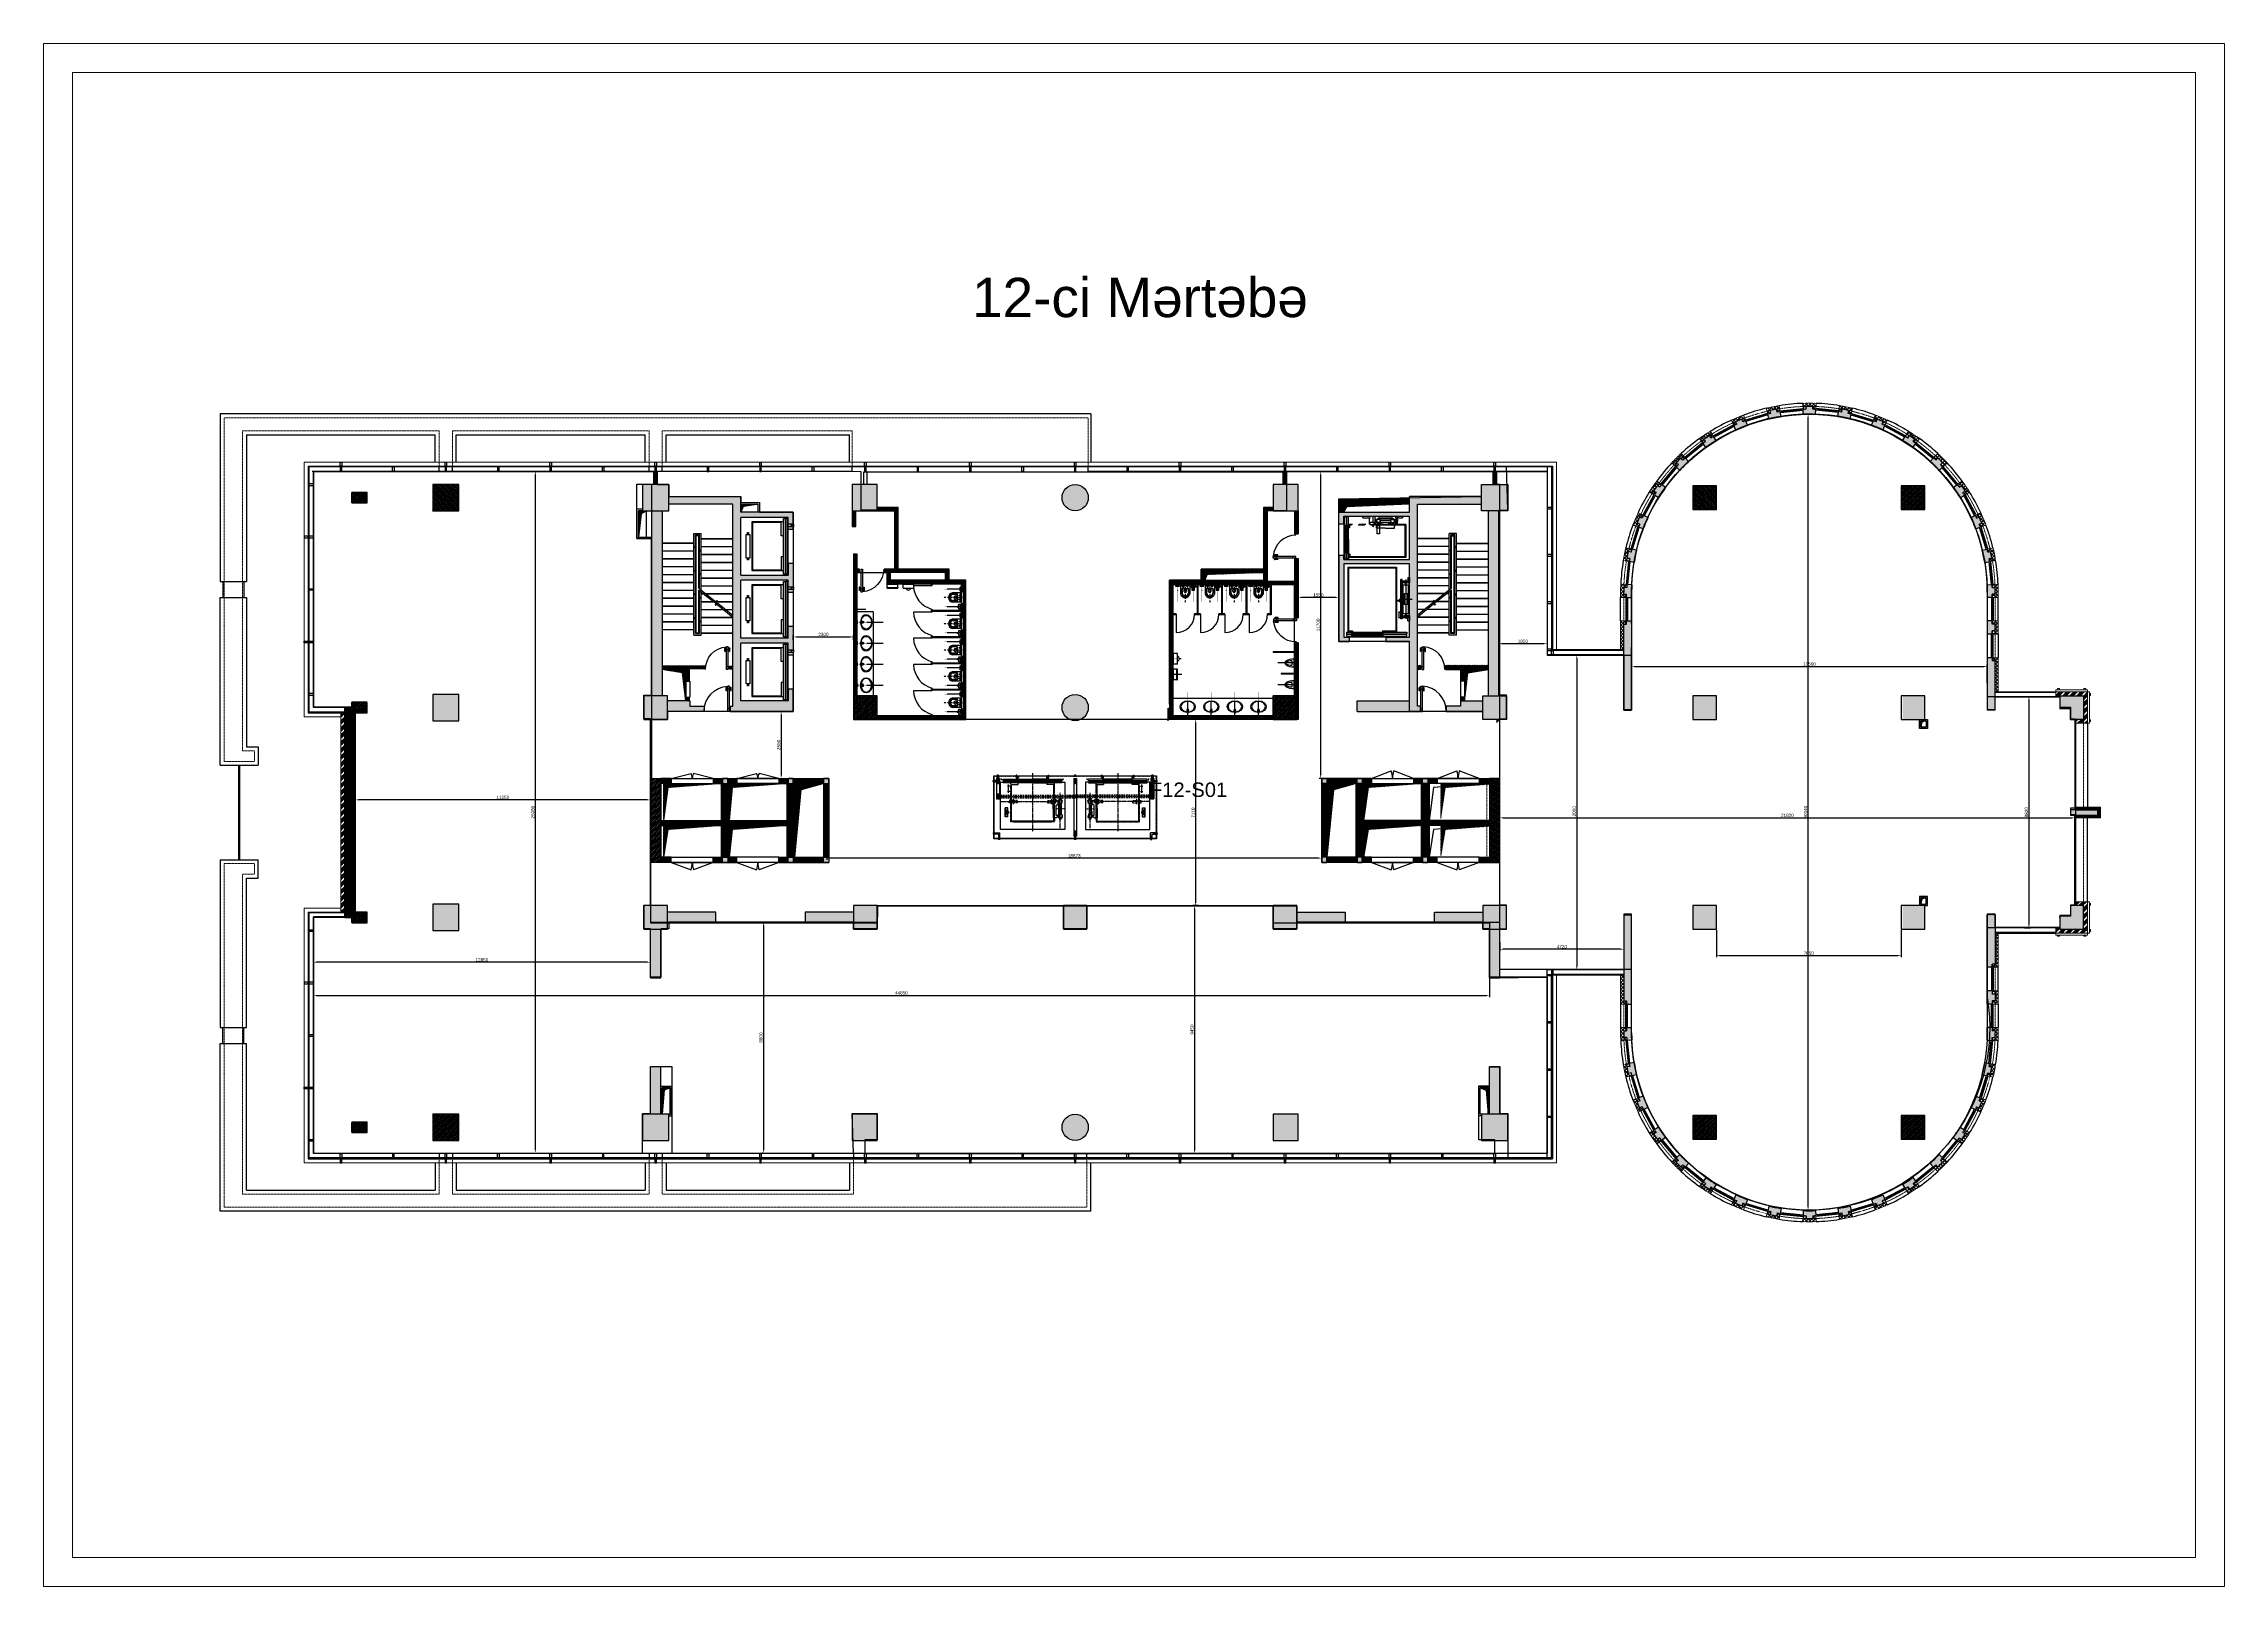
# Model space of a CAD drawing. Header units: millimetres. Extents: x 1175313 to 1258473, y 6259 to 65065.
import ezdxf

# ---------------------------------------------------------------- set-up
doc = ezdxf.new("R2010")
doc.units = ezdxf.units.MM
for name, pattern in [('CENTER', [2, 1.25, -0.25, 0.25, -0.25]), ('CENTERX2', [4, 2.5, -0.5, 0.5, -0.5]), ('DASHDOT2', [12.7, 6.35, -3.175, 0, -3.175]), ('DASHEDX2', [38.1, 25.4, -12.7]), ('DIVIDE', [1.25, 0.5, -0.25, 0, -0.25, 0, -0.25]), ('HIDDEN', [0.375, 0.25, -0.125]), ('HIDDEN2', [4.7625, 3.175, -1.5875]), ('PHANTOM', [2.5, 1.25, -0.25, 0.25, -0.25, 0.25, -0.25]), ('PHANTOMX2', [127, 63.5, -12.7, 12.7, -12.7, 12.7, -12.7])]:
    doc.linetypes.add(name, pattern=pattern)
for name, color, linetype in [('Baca', 7, 'Continuous'), ('Divar-esas', 7, 'Continuous'), ('Divar-komek', 7, 'Continuous'), ('Lift', 7, 'Continuous'), ('Meheccer', 7, 'Continuous'), ('metal', 7, 'Continuous'), ('Pencere', 7, 'Continuous'), ('Pillekan', 7, 'Continuous'), ('plita 2', 7, 'Continuous'), ('Qapi', 7, 'Continuous'), ('Santexnika', 7, 'Continuous'), ('Strixleme', 254, 'Continuous'), ('sutun1', 7, 'Continuous'), ('Tavan', 7, 'Continuous')]:
    doc.layers.add(name, color=color, linetype=linetype)
for name, color, linetype, lineweight in [('Das-uzluk', 37, 'Continuous', 15), ('Fasad detali', 37, 'Continuous', 20), ('metal-nevid', 39, 'Continuous', 5), ('obl. mis', 205, 'Continuous', 18), ('Obyekt', 1, 'Continuous', 5), ('syse', 135, 'Continuous', 15)]:
    doc.layers.add(name, color=color, linetype=linetype, lineweight=lineweight)
doc.layers.add('obl. keramogranit', color=138, linetype='Continuous', lineweight=18, true_color=0x005252)
doc.layers.add('plita', color=182, linetype='Continuous', lineweight=5, true_color=0x3a07c5)
doc.layers.get('Obyekt').off()
doc.styles.get("Standard").update_dxf_attribs({"font": 'arial.ttf'})
doc.dimstyles.new('ISO-25', dxfattribs={"dimscale": 50, "dimtxt": 2.5, "dimasz": 2.5, "dimexe": 1.25, "dimexo": 0.625, "dimtad": 1, "dimdec": 0, "dimtxsty": 'Standard', "dimcen": 2.5, "dimazin": 3, "dimtfac": 1, "dimtdec": 0, "dimtmove": 0, "dimatfit": 3})
pattern_1 = [(45, (1090324.994, 641061.914), (-22.4506403, 22.4506403), [])]
pattern_2 = [(45, (1090324.994, 635036.17), (-33.6759605, 33.6759605), []), (45, (1090358.67, 635036.17), (-33.6759605, 33.6759605), [0, -47.625])]
pattern_3 = [(45, (1131863.151, 676058.491), (-11.22532015, 11.22532015), [])]
pattern_4 = [(45, (1090324.994, 285036.17), (-33.6759605, 33.6759605), []), (45, (1090358.67, 285036.17), (-33.6759605, 33.6759605), [0, -47.625])]
pattern_5 = [(45, (1090324.994, 705036.17), (-33.6759605, 33.6759605), []), (45, (1090358.67, 705036.17), (-33.6759605, 33.6759605), [0, -47.625])]
pattern_6 = [(45, (1090324.994, 355036.17), (-33.6759605, 33.6759605), []), (45, (1090358.67, 355036.17), (-33.6759605, 33.6759605), [0, -47.625])]

# ---------------------------------------------------------------- blocks, each defined once
blk = doc.blocks.new('Cam100')
at = {"layer": 'Qapi', "linetype": 'Continuous'}
for p, q in [((-103.1, 78.9), (-103.1, 90.5)), ((-98.7, 92.2), (-101.3, 92.2)), ((-98.7, 92.2), (-101.3, 92.2)), ((-98.7, 92.2), (-101.3, 92.2)), ((-101.3, 78.9), (-101.3, 90.5)), ((-98.7, 90.5), (-101.3, 90.5)), ((-96.9, 94), (-98.7, 94)), ((-98.7, 88.7), (-98.7, 94)), ((-98.7, 88.7), (-98.7, 94)), ((-96.9, 88.7), (-98.7, 88.7)), ((-90.7, 94), (-88.9, 94)), ((-90.7, 88.7), (-88.9, 88.7)), ((-88.9, 88.7), (-88.9, 94)), ((-88.9, 88.7), (-88.9, 94)), ((-88.9, 92.2), (-86.2, 92.2)), ((-88.9, 92.2), (-86.2, 92.2)), ((-88.9, 92.2), (-86.2, 92.2)), ((-88.9, 90.5), (-86.2, 90.5)), ((-86.2, 78.9), (-86.2, 90.5)), ((-84.4, 78.9), (-84.4, 90.5)), ((-101.3, 78.9), (-103.1, 78.9)), ((-86.2, 78.9), (-84.4, 78.9))]:
    blk.add_line(p, q, dxfattribs=at)
at = {"layer": 'Qapi'}
for p, q in [((-96.9, 96.7), (-90.7, 96.7)), ((-96.9, 0), (-96.9, 96.7)), ((-96.9, 85.1), (-90.7, 85.1)), ((-96.9, 85.1), (-90.7, 85.1)), ((-90.7, 0), (-90.7, 96.7)), ((-96.9, 11.6), (-90.7, 11.6)), ((-96.9, 0), (-90.7, 0))]:
    blk.add_line(p, q, dxfattribs=at)
at = {"layer": 'Qapi', "linetype": 'Continuous'}
for centre, start, end in [((-101.3, 90.5), 90, 180), ((-86.2, 90.5), 0, 90)]:
    blk.add_arc(centre, 1.78, start, end, dxfattribs=at)
at = {"layer": 'Qapi'}
blk.add_arc((-96.9, 0), 96.9, 0, 86.31792, dxfattribs=at)
blk = doc.blocks.new('Cam90')
at = {"layer": 'Qapi', "linetype": 'Continuous'}
for p, q in [((-86.9, 84), (-88.7, 84)), ((-88.7, 78.7), (-88.7, 84)), ((-88.7, 78.7), (-88.7, 84)), ((-80.7, 84), (-78.9, 84)), ((-78.9, 78.7), (-78.9, 84)), ((-78.9, 78.7), (-78.9, 84)), ((-93.1, 68.9), (-93.1, 80.4)), ((-91.3, 68.9), (-93.1, 68.9)), ((-88.7, 82.2), (-91.3, 82.2)), ((-88.7, 82.2), (-91.3, 82.2)), ((-88.7, 82.2), (-91.3, 82.2)), ((-91.3, 68.9), (-91.3, 80.4)), ((-88.7, 80.4), (-91.3, 80.4)), ((-86.9, 78.7), (-88.7, 78.7)), ((-80.7, 78.7), (-78.9, 78.7)), ((-78.9, 82.2), (-76.2, 82.2)), ((-78.9, 82.2), (-76.2, 82.2)), ((-78.9, 82.2), (-76.2, 82.2)), ((-78.9, 80.4), (-76.2, 80.4)), ((-76.2, 68.9), (-76.2, 80.4)), ((-76.2, 68.9), (-74.4, 68.9)), ((-74.4, 68.9), (-74.4, 80.4))]:
    blk.add_line(p, q, dxfattribs=at)
at = {"layer": 'Qapi'}
for p, q in [((-86.9, 86.7), (-80.7, 86.7)), ((-86.9, 86.7), (-80.7, 86.7)), ((-86.9, 0), (-86.9, 86.7)), ((-80.7, 0), (-80.7, 86.7)), ((-86.9, 75.1), (-80.7, 75.1)), ((-86.9, 11.6), (-80.7, 11.6)), ((-86.9, 0), (-80.7, 0)), ((-86.9, 0), (-80.7, 0))]:
    blk.add_line(p, q, dxfattribs=at)
blk.add_arc((-86.9, 0), 86.9, 0, 85.89346, dxfattribs=at)
at = {"layer": 'Qapi', "linetype": 'Continuous'}
for centre, start, end in [((-91.3, 80.4), 90, 180), ((-76.2, 80.4), 0, 90)]:
    blk.add_arc(centre, 1.78, start, end, dxfattribs=at)
blk = doc.blocks.new('2')
at = {"layer": 'Fasad detali'}
for p, q in [((190494.6, -68361.7), (190494.6, -68353.7)), ((190614.6, -68361.7), (190614.6, -68353.7)), ((190494.6, -68361.7), (190614.6, -68361.7)), ((190501.1, -68361.7), (190501.1, -68365.7)), ((190501.1, -68365.7), (190508.1, -68365.7)), ((190508.1, -68361.7), (190508.1, -68365.7)), ((190601.1, -68361.7), (190601.1, -68365.7)), ((190601.1, -68365.7), (190608.1, -68365.7)), ((190608.1, -68361.7), (190608.1, -68365.7))]:
    blk.add_line(p, q, dxfattribs=at)
blk = doc.blocks.new('CRAIL')
for p, q in [((0, 10), (0, -10)), ((4, 14), (52, 14)), ((4, 6), (4, -6)), ((8, 10), (56, 10)), ((56, 40), (60, 40)), ((56, 40), (56, 18)), ((60, 40), (60, 14)), ((4, -14), (52, -14)), ((8, -10), (56, -10)), ((56, -18), (56, -40)), ((56, -40), (60, -40)), ((60, -14), (60, -40))]:
    blk.add_line(p, q)
for centre, start, end in [((4, 10), 90, 180), ((8, 6), 90, 180), ((52, 18), 270, 0), ((56, 14), 270, 0), ((4, -10), 180, 270), ((8, -6), 180, 270), ((52, -18), 0, 90), ((56, -14), 0, 90)]:
    blk.add_arc(centre, 4, start, end)
blk = doc.blocks.new('A$C43697719')
at = {"layer": 'Lift'}
for p, q in [((20.5, 13.9), (20.5, 200.1)), ((20.5, 200.1), (141.5, 200.1)), ((23.5, 17), (23.5, 197)), ((23.5, 197), (133.5, 197)), ((133.5, 147), (133.5, 197)), ((147.5, 213), (141.5, 213)), ((141.5, 213), (141.5, 1)), ((147.5, 1), (147.5, 213)), ((156, 214), (150.5, 214)), ((150.5, 214), (150.5, 0)), ((156, 0), (156, 214)), ((141.5, 147), (133.5, 147)), ((141.5, 13.9), (20.5, 13.9)), ((133.5, 17), (23.5, 17)), ((141.5, 67), (133.5, 67)), ((133.5, 67), (133.5, 17)), ((141.5, 1), (147.5, 1)), ((150.5, 0), (156, 0)), ((150.5, 0), (156, 0))]:
    blk.add_line(p, q, dxfattribs=at)
at = {"layer": 'Lift', "linetype": 'Continuous'}
for p, q in [((176, 32.5), (159, 32.5)), ((159, 21.5), (176, 21.5)), ((170.5, 30.5), (179, 30.5)), ((170.5, 23.5), (170.5, 30.5)), ((170.5, 23.5), (179, 23.5)), ((176, 30.5), (176, 32.5)), ((176, 21.5), (176, 23.5)), ((179, 31.5), (179.3, 31.5)), ((179, 22.5), (179.3, 22.5)), ((179.3, 22.5), (179.3, 31.5))]:
    blk.add_line(p, q, dxfattribs=at)
at = {"layer": 'Lift'}
blk.add_lwpolyline([(13, 152), (0, 152), (0, 62), (13, 62)], close=True, dxfattribs=at)
at = {"layer": 'Lift', "xscale": 0.1000000000058208, "yscale": 0.1000000000058208, "zscale": 0.1000000000058208}
for p, rotation in [((6.5, 152), 90), ((6.5, 62), 270)]:
    blk.add_blockref('CRAIL', p, dxfattribs=dict(at, rotation=rotation))
blk = doc.blocks.new('A$C465D4C69')
at = {"layer": 'Lift'}
for p, q in [((59.4, 263.5), (59.4, 15)), ((245.6, 263.5), (59.4, 263.5)), ((62.5, 260.5), (62.5, 20.5)), ((242.5, 260.5), (62.5, 260.5)), ((242.5, 260.5), (242.5, 20.5)), ((245.6, 263.5), (245.6, 15)), ((16.5, 223.6), (10, 223.6)), ((10, 223.6), (10, 203.6)), ((16.5, 203.6), (10, 203.6)), ((10.6, 223.6), (10.6, 203.6)), ((41.6, 211.6), (11, 211.6)), ((11, 211.6), (11, 205.1)), ((41.6, 205.7), (11, 205.7)), ((41.6, 205.1), (11, 205.1)), ((13.6, 86.2), (13.6, 196.2)), ((34.6, 196.2), (13.6, 196.2)), ((16.5, 223.6), (16.5, 211.6)), ((16.5, 205.1), (16.5, 203.6)), ((30.5, 205.1), (17.8, 205.1)), ((17.8, 204.7), (17.8, 205.1)), ((18.1, 204.3), (22.9, 204)), ((23.3, 196.3), (23.3, 200.6)), ((23.4, 196.2), (23.3, 196.3)), ((23.4, 196.2), (24.8, 196.2)), ((23.4, 196.2), (24.8, 196.2)), ((23.6, 201.1), (23.6, 203.3)), ((24.1, 216.2), (24.1, 66.2)), ((24.6, 201.1), (24.6, 203.3)), ((24.8, 196.2), (24.9, 196.3)), ((24.9, 196.3), (24.9, 200.6)), ((25.3, 204), (30.1, 204.3)), ((30.5, 204.7), (30.5, 205.1)), ((34.6, 86.2), (34.6, 196.2)), ((37.6, 215.7), (42.6, 215.7)), ((37.6, 211.6), (37.6, 215.7)), ((37.6, 205.1), (37.6, 77.3)), ((41.6, 205.1), (41.6, 211.6)), ((42.3, 66.7), (42.3, 215.7)), ((42.6, 66.7), (42.6, 215.7)), ((39.6, 141.2), (0, 141.2)), ((34.6, 86.2), (13.6, 86.2)), ((17.5, 161.2), (30.8, 161.2)), ((17.5, 161.2), (17.5, 121.2)), ((17.5, 121.2), (30.8, 121.2)), ((23.4, 86.2), (23.3, 86.1)), ((23.3, 86.1), (23.3, 81.7)), ((23.4, 86.2), (24.8, 86.2)), ((23.4, 86.2), (24.8, 86.2)), ((24.8, 86.2), (24.9, 86.1)), ((24.9, 86.1), (24.9, 81.7)), ((30.8, 161.2), (30.8, 121.2)), ((52, 91.2), (46, 91.2)), ((47, 142.5), (46.6, 142.5)), ((46.6, 129.8), (46.6, 142.5)), ((47, 129.8), (46.6, 129.8)), ((47.4, 142.2), (47.7, 137.4)), ((47.7, 135), (47.4, 130.2)), ((50.6, 136.7), (48.4, 136.7)), ((50.6, 135.7), (48.4, 135.7)), ((49, 68.2), (49, 94.2)), ((55.4, 137), (51.1, 137)), ((55.4, 135.4), (51.1, 135.4)), ((55.5, 136.9), (55.4, 137)), ((55.5, 135.5), (55.4, 135.4)), ((55.5, 136.9), (55.5, 135.5)), ((55.5, 136.9), (55.5, 135.5)), ((55.5, 135.5), (55.5, 136.9)), ((16.5, 78.8), (10, 78.8)), ((10, 78.8), (10, 58.8)), ((16.5, 58.8), (10, 58.8)), ((10.6, 58.8), (10.6, 78.8)), ((11, 70.8), (11, 77.3)), ((41.6, 77.3), (11, 77.3)), ((41.6, 76.7), (11, 76.7)), ((41.6, 70.8), (11, 70.8)), ((16.5, 77.3), (16.5, 78.8)), ((16.5, 58.8), (16.5, 70.8)), ((17.8, 77.7), (17.8, 77.3)), ((30.5, 77.3), (17.8, 77.3)), ((18.1, 78.1), (22.9, 78.4)), ((20, 15), (20, 9)), ((250, 15), (20, 15)), ((250, 9), (20, 9)), ((20.5, 6), (249.5, 6)), ((20.5, 0), (20.5, 6)), ((23.6, 81.3), (23.6, 79.1)), ((24.6, 81.3), (24.6, 79.1)), ((25.3, 78.4), (30.1, 78.1)), ((30.5, 77.7), (30.5, 77.3)), ((37.6, 70.8), (37.6, 66.7)), ((37.6, 66.7), (42.6, 66.7)), ((41.6, 70.8), (41.6, 77.3)), ((52, 71.2), (46, 71.2)), ((112.5, 20.5), (62.5, 20.5)), ((110, 11.4), (110, 14.6)), ((230, 14.6), (110, 14.6)), ((230, 11.4), (110, 11.4)), ((110, 4.1), (230, 4.1)), ((110, 0.9), (110, 4.1)), ((110, 0.9), (230, 0.9)), ((112.5, 20.5), (112.5, 15)), ((170, 11.4), (170, 14.6)), ((170, 0.9), (170, 4.1)), ((242.5, 20.5), (227.5, 20.5)), ((227.5, 20.5), (227.5, 15)), ((230, 11.4), (230, 14.6)), ((230, 0.9), (230, 4.1)), ((249.5, 0), (249.5, 6)), ((250, 15), (250, 9)), ((249.5, 0), (20.5, 0))]:
    blk.add_line(p, q, dxfattribs=at)
for centre in [(49, 91.2), (49, 71.2)]:
    blk.add_circle(centre, 0.4, dxfattribs=at)
for centre, radius, start, end in [((18.2, 204.7), 0.4, 180, 266.86899), ((22.9, 203.3), 0.7, 0, 86.86899), ((23.1, 201.1), 0.5, 294.33053, 0), ((25.3, 203.3), 0.7, 93.13101, 180), ((25.1, 201.1), 0.5, 180, 245.66947), ((30.1, 204.7), 0.4, 273.13101, 0), ((47, 142.1), 0.4, 3.13101, 90), ((47, 130.2), 0.4, 270, 356.86899), ((48.4, 137.4), 0.7, 183.13101, 270), ((48.4, 135), 0.7, 90, 176.86899), ((50.6, 137.2), 0.5, 270, 335.66947), ((50.6, 135.2), 0.5, 24.33053, 90), ((18.2, 77.7), 0.4, 93.13101, 180), ((22.9, 79.1), 0.7, 273.13101, 0), ((23.1, 81.3), 0.5, 0, 65.66947), ((25.1, 81.3), 0.5, 114.33053, 180), ((25.3, 79.1), 0.7, 180, 266.86899), ((30.1, 77.7), 0.4, 0, 86.86899)]:
    blk.add_arc(centre, radius, start, end, dxfattribs=at)
blk = doc.blocks.new('A$C506E1792')
at = {"layer": 'Lift'}
for p, q in [((0, 175.6), (218.5, 175.6)), ((0, 49.4), (0, 175.6)), ((3, 172.5), (213, 172.5)), ((3, 52.5), (3, 172.5)), ((213, 162.5), (213, 172.5)), ((218.5, 180.5), (224.5, 180.5)), ((218.5, 107.5), (218.5, 180.5)), ((224.5, 107.5), (224.5, 180.5)), ((227.5, 180), (227.5, 107.5)), ((233.5, 180), (227.5, 180)), ((233.5, 180), (233.5, 20)), ((213, 162.5), (218.5, 162.5)), ((218.5, 107.5), (218.5, 19.5)), ((222.1, 157.5), (218.9, 157.5)), ((218.9, 107.5), (218.9, 157.5)), ((222.1, 107.5), (218.9, 107.5)), ((218.9, 107.5), (218.9, 52.5)), ((222.1, 107.5), (222.1, 157.5)), ((222.1, 107.5), (222.1, 52.5)), ((224.5, 107.5), (224.5, 19.5)), ((227.5, 20), (227.5, 107.5)), ((229.4, 107.5), (229.4, 157.5)), ((232.6, 157.5), (229.4, 157.5)), ((232.6, 107.5), (229.4, 107.5)), ((229.4, 107.5), (229.4, 52.5)), ((232.6, 107.5), (232.6, 157.5)), ((232.6, 107.5), (232.6, 52.5)), ((164, 24.5), (164, 17.5)), ((213, 62.5), (213, 52.5)), ((213, 62.5), (218.5, 62.5)), ((218.5, 19.5), (224.5, 19.5)), ((222.1, 52.5), (218.9, 52.5)), ((233.5, 20), (227.5, 20)), ((232.6, 52.5), (229.4, 52.5))]:
    blk.add_line(p, q, dxfattribs=at)
at = {"layer": 'Lift', "linetype": 'PHANTOMX2', "ltscale": 2}
for p, q in [((0, 49.4), (218.5, 49.4)), ((3, 52.5), (213, 52.5)), ((32.5, 24), (12, 24)), ((12, 17.5), (12, 24)), ((38.5, 17.5), (12, 17.5)), ((30.7, 38.8), (30.7, 17.5)), ((31.5, 25), (31, 25)), ((31, 24), (31, 25)), ((31.7, 38.8), (31.7, 17.5)), ((32, 46.2), (38, 46.2)), ((32, 27.7), (32, 46.2)), ((32, 27.7), (32.5, 27.7)), ((32.5, 27.7), (37.5, 27.7)), ((32.5, 26), (32.5, 27.7)), ((37.5, 24), (32.5, 24)), ((37.5, 27.7), (37.5, 45.9)), ((37.5, 27.7), (38, 27.7)), ((37.5, 24), (37.5, 27.7)), ((38.5, 24), (37.5, 24)), ((37.6, 46.2), (37.6, 27.7)), ((38, 27.7), (38, 46.2)), ((38, 36.9), (38, 41.4)), ((38, 41.4), (38.1, 41.4)), ((38, 36.9), (38, 32.5)), ((38, 32.5), (38.1, 32.5)), ((38.5, 17.5), (38.5, 24)), ((38.8, 40.6), (39.1, 37.8)), ((38.8, 33.2), (39.1, 36)), ((40.5, 37.3), (39.6, 37.3)), ((40.5, 36.5), (39.6, 36.5)), ((40.9, 37.7), (40.5, 37.3)), ((40.9, 36.1), (40.5, 36.5)), ((41, 35.1), (40.7, 35.1)), ((40.7, 35.1), (40.7, 34.5)), ((41.2, 34.5), (40.7, 34.5)), ((41.2, 39.4), (40.8, 39.4)), ((40.8, 39.4), (40.8, 38.8)), ((41.3, 38.8), (40.8, 38.8)), ((44.1, 37.7), (40.9, 37.7)), ((44.1, 36.1), (40.9, 36.1)), ((41, 35.1), (41, 36.1)), ((44.3, 36.1), (41, 36.1)), ((41.2, 40.9), (44.2, 43.9)), ((41.2, 39.4), (41.2, 40.9)), ((41.2, 32.9), (41.2, 34.5)), ((41.2, 32.9), (44.2, 29.9)), ((41.3, 38.8), (41.3, 38.4)), ((41.3, 38.4), (41.3, 37.8)), ((44.3, 37.8), (41.3, 37.8)), ((56.2, 42.7), (41.9, 42.7)), ((41.9, 41.6), (41.9, 42.7)), ((41.9, 32.2), (41.9, 31.2)), ((56.2, 31.2), (41.9, 31.2)), ((42.5, 63.8), (42.2, 63.8)), ((42.2, 63.8), (42.2, 56.1)), ((42.5, 56.1), (42.2, 56.1)), ((42.5, 63.8), (42.5, 64.1)), ((76.7, 64.1), (42.5, 64.1)), ((42.5, 54.3), (42.5, 56.1)), ((42.5, 51.8), (42.5, 54.3)), ((42.5, 51.8), (43.5, 51.8)), ((44.1, 37.7), (44.2, 37.6)), ((44.1, 36.1), (44.2, 36.2)), ((52.2, 43.9), (44.2, 43.9)), ((44.2, 36.9), (44.2, 37.6)), ((44.2, 36.9), (44.2, 36.2)), ((52.2, 29.9), (44.2, 29.9)), ((44.3, 37.8), (44.3, 36.1)), ((46.2, 50.3), (45, 50.3)), ((45.2, 44.4), (45.2, 43.9)), ((45.2, 29.9), (45.2, 29.4)), ((46.2, 50.3), (46.2, 44.6)), ((46.7, 45.9), (51.2, 45.9)), ((46.7, 44.1), (47.1, 44.1)), ((46.7, 27.9), (51.2, 27.9)), ((47.1, 43.7), (47.1, 44.1)), ((47.1, 43.7), (55.5, 43.7)), ((51.2, 45.3), (51.2, 45.9)), ((51.2, 45.3), (51.7, 45.3)), ((51.2, 27.9), (51.2, 28.5)), ((51.7, 28.5), (51.2, 28.5)), ((51.7, 51.9), (91.2, 51.9)), ((51.7, 45.3), (51.7, 51.9)), ((51.7, 28.5), (51.7, 27.9)), ((51.7, 28.5), (51.7, 21.9)), ((51.7, 27.9), (101.7, 27.9)), ((51.7, 21.9), (101.7, 21.9)), ((52.2, 42.7), (52.2, 43.9)), ((52.2, 29.9), (52.2, 31.2)), ((55.5, 43.7), (55.5, 43.3)), ((55.5, 43.3), (55.6, 43.2)), ((67.2, 43.2), (55.6, 43.2)), ((56.2, 36.9), (56.2, 42.7)), ((97.2, 40.7), (56.2, 40.7)), ((56.2, 36.9), (56.2, 31.2)), ((97.2, 33.2), (56.2, 33.2)), ((67.2, 43.2), (67.2, 42.4)), ((67.2, 42.4), (86.2, 42.4)), ((76.7, 64.1), (110.9, 64.1)), ((86.2, 43.2), (97.8, 43.2)), ((86.2, 43.2), (86.2, 42.4)), ((91.2, 51.9), (95.9, 45.3)), ((95.9, 45.3), (102.2, 45.3)), ((97.2, 36.9), (97.2, 42.7)), ((97.2, 42.7), (111.5, 42.7)), ((97.2, 36.9), (97.2, 31.2)), ((97.2, 31.2), (111.5, 31.2)), ((97.9, 43.3), (97.8, 43.2)), ((97.9, 43.7), (97.9, 43.3)), ((106.3, 43.7), (97.9, 43.7)), ((101.2, 42.7), (101.2, 43.9)), ((101.2, 43.9), (109.2, 43.9)), ((101.2, 29.9), (101.2, 31.2)), ((101.2, 29.9), (109.2, 29.9)), ((101.7, 28.5), (102.2, 28.5)), ((101.7, 28.5), (101.7, 27.9)), ((101.7, 28.5), (101.7, 21.9)), ((106.7, 45.9), (102.2, 45.9)), ((102.2, 45.3), (102.2, 45.9)), ((102.2, 27.9), (102.2, 28.5)), ((106.7, 27.9), (102.2, 27.9)), ((106.7, 44.1), (106.3, 44.1)), ((106.3, 43.7), (106.3, 44.1)), ((107.2, 50.3), (107.2, 44.6)), ((107.2, 50.3), (108.5, 50.3)), ((108.2, 44.4), (108.2, 43.9)), ((108.2, 29.9), (108.2, 29.4)), ((109.1, 37.8), (112.1, 37.8)), ((109.1, 37.8), (109.1, 36.1)), ((109.1, 36.1), (112.4, 36.1)), ((112.2, 40.9), (109.2, 43.9)), ((109.3, 37.7), (109.2, 37.6)), ((109.2, 36.9), (109.2, 37.6)), ((109.2, 36.9), (109.2, 36.2)), ((109.3, 36.1), (109.2, 36.2)), ((112.2, 32.9), (109.2, 29.9)), ((109.3, 37.7), (112.5, 37.7)), ((109.3, 36.1), (112.5, 36.1)), ((110.9, 51.8), (110, 51.8)), ((110.9, 63.8), (110.9, 64.1)), ((110.9, 63.8), (111.2, 63.8)), ((110.9, 56.1), (111.2, 56.1)), ((110.9, 54.3), (110.9, 56.1)), ((110.9, 51.8), (110.9, 54.3)), ((111.2, 63.8), (111.2, 56.1)), ((111.5, 41.6), (111.5, 42.7)), ((111.5, 32.2), (111.5, 31.2)), ((112.1, 38.8), (112.1, 38.4)), ((112.1, 38.8), (112.6, 38.8)), ((112.1, 38.4), (112.1, 37.8)), ((112.2, 39.4), (112.2, 40.9)), ((112.2, 39.4), (112.6, 39.4)), ((112.2, 32.9), (112.2, 34.5)), ((112.2, 34.5), (112.7, 34.5)), ((112.4, 35.1), (112.4, 36.1)), ((112.4, 35.1), (112.7, 35.1)), ((112.5, 37.7), (112.9, 37.3)), ((112.5, 36.1), (112.9, 36.5)), ((112.6, 39.4), (112.6, 38.8)), ((112.7, 35.1), (112.7, 34.5)), ((112.9, 37.3), (113.8, 37.3)), ((112.9, 36.5), (113.8, 36.5)), ((114.6, 40.6), (114.3, 37.8)), ((114.6, 33.2), (114.3, 36)), ((115.4, 41.4), (115.3, 41.4)), ((115.4, 32.5), (115.3, 32.5)), ((117, 46.2), (115.4, 46.2)), ((115.4, 46.2), (115.4, 27.7)), ((115.4, 36.9), (115.4, 41.4)), ((115.4, 36.9), (115.4, 32.5)), ((117, 27.7), (115.4, 27.7)), ((115.9, 27.7), (115.9, 46.2)), ((116.7, 51.3), (116.7, 48.3)), ((116.7, 51.3), (136.2, 51.3)), ((116.7, 50.9), (136.2, 50.9)), ((116.7, 48.3), (119.5, 48.3)), ((119.5, 48.3), (117, 48.3)), ((117, 48.3), (117, 17.5)), ((164, 17.5), (117, 17.5)), ((119.8, 51.3), (119.8, 51.4)), ((124.2, 51.3), (119.8, 51.3)), ((120.2, 47.6), (120.2, 41.8)), ((120.2, 41.8), (136.2, 41.8)), ((120.5, 52.1), (123.3, 52.4)), ((123.4, 57.4), (123.5, 57.5)), ((123.4, 57.4), (123.4, 54.2)), ((123.4, 54.2), (123.8, 53.8)), ((124.2, 57.5), (123.5, 57.5)), ((123.7, 38.8), (123.7, 17.5)), ((123.8, 53.8), (123.8, 52.9)), ((124.2, 57.5), (124.9, 57.5)), ((124.2, 51.3), (128.7, 51.3)), ((125, 54.2), (124.6, 53.8)), ((124.6, 53.8), (124.6, 52.9)), ((124.7, 38.8), (124.7, 17.5)), ((125, 57.4), (124.9, 57.5)), ((125, 57.4), (125, 54.2)), ((127.9, 52.1), (125.1, 52.4)), ((128.7, 51.3), (128.7, 51.4)), ((136.2, 51.3), (136.2, 41.8)), ((137.5, 48.3), (136.2, 48.3)), ((137.5, 25.5), (136.5, 25.5)), ((164, 24.5), (136.5, 24.5)), ((137.5, 48.3), (137.5, 25.5))]:
    blk.add_line(p, q, dxfattribs=at)
blk.add_lwpolyline([(108.4, 85.4), (108.4, 53.4), (100.1, 53.4), (100.1, 85.4)], close=True, dxfattribs=at)
for centre, radius, start, end in [((31.5, 26), 1, 270, 0), ((45, 51.8), 1.5, 180, 270), ((46.7, 44.4), 1.5, 90, 180), ((46.7, 29.4), 1.5, 180, 270), ((46.7, 44.6), 0.5, 180, 270), ((106.7, 44.4), 1.5, 70.52878, 90), ((106.7, 44.6), 0.5, 270, 0), ((106.7, 29.4), 1.5, 270, 289.47122), ((106.7, 44.4), 1.5, 0, 70.52878), ((106.7, 29.4), 1.5, 289.47122, 0), ((108.5, 51.8), 1.5, 270, 0), ((113.8, 37.8), 0.5, 270, 355.48231), ((113.8, 36), 0.5, 4.51769, 90), ((115.3, 40.6), 0.8, 90, 175.48231), ((115.3, 33.3), 0.8, 184.51769, 270), ((119.5, 47.6), 0.7, 0, 90), ((120.6, 51.4), 0.8, 94.51769, 180), ((123.3, 52.9), 0.5, 274.51769, 0), ((125.1, 52.9), 0.5, 180, 265.48231), ((127.9, 51.4), 0.8, 0, 85.48231), ((136.5, 25), 0.5, 90, 270)]:
    blk.add_arc(centre, radius, start, end, dxfattribs=at)
at = {"layer": 'Lift', "linetype": 'PHANTOMX2', "ltscale": 2, "extrusion": (0, 0, -1)}
for centre, major_axis, start_param, end_param in [((38.1, 40.6), (-0.566, 0.566), 0.785398, 2.277346), ((38.1, 33.3), (-0.566, 0.566), 2.435043, 3.926991), ((39.6, 37.8), (0.354, 0.354), 2.356194, 3.848142), ((39.6, 36), (-0.354, 0.354), 5.576636, 7.068583)]:
    blk.add_ellipse(centre, major_axis=major_axis, ratio=1, start_param=start_param, end_param=end_param, dxfattribs=at)
blk = doc.blocks.new('A$C3B706C1D')
at = {"layer": 'Lift'}
for p, q in [((11.5, 197.4), (11.5, 203.2)), ((18.2, 197.4), (11.5, 197.4)), ((185.2, 185.7), (185.2, 180.2)), ((210.2, 180.2), (185.2, 180.2)), ((210.2, 180.2), (210.2, 121.7)), ((242.2, 197.4), (246.5, 197.4)), ((246.5, 197.4), (246.5, 203.2)), ((35.7, 91.2), (26.1, 91.2)), ((26.1, 57.2), (26.1, 91.2)), ((26.1, 57.2), (35.7, 91.2)), ((35.7, 57.2), (26.1, 91.2)), ((35.7, 57.2), (35.7, 91.2)), ((209, 121.4), (208.7, 121.4)), ((208.7, 87.2), (208.7, 121.4)), ((208.7, 87.2), (208.7, 53)), ((209, 121.7), (216.7, 121.7)), ((209, 121.4), (209, 121.7)), ((216.7, 121.4), (216.7, 121.7)), ((218.5, 121.4), (216.7, 121.4)), ((220.9, 121.4), (218.5, 121.4)), ((220.9, 121.4), (220.9, 120.4)), ((222.4, 117.7), (222.4, 118.9)), ((222.4, 117.7), (228.2, 117.7)), ((228.7, 117.2), (228.7, 116.8)), ((229, 116.8), (228.7, 116.8)), ((229, 116.8), (229, 108.4)), ((229, 108.4), (229.5, 108.4)), ((229.5, 108.4), (229.5, 108.3)), ((229.5, 96.7), (229.5, 108.3)), ((229.5, 96.7), (230.3, 96.7)), ((230.3, 77.7), (230.3, 96.7)), ((235.8, 125.9), (231.4, 125.9)), ((231.4, 125.9), (231.4, 125.8)), ((232.1, 125), (235, 124.8)), ((235, 123), (235.4, 123.4)), ((235, 119.8), (235, 123)), ((235, 119.8), (235.1, 119.7)), ((235.8, 119.7), (235.1, 119.7)), ((235.4, 123.4), (235.4, 124.3)), ((235.8, 125.9), (240.3, 125.9)), ((235.8, 119.7), (236.5, 119.7)), ((236.2, 123.4), (236.2, 124.3)), ((236.6, 123), (236.2, 123.4)), ((236.6, 119.8), (236.5, 119.7)), ((236.6, 119.8), (236.6, 123)), ((239.6, 125), (236.7, 124.8)), ((240.3, 125.9), (240.3, 125.8)), ((35.7, 57.2), (26.1, 57.2)), ((37.5, 77.3), (37.5, 71.1)), ((38, 71.1), (38, 77.3)), ((38.4, 77.3), (38.4, 71.1)), ((209, 53), (208.7, 53)), ((209, 53), (209, 52.7)), ((209, 52.7), (216.7, 52.7)), ((218.5, 53), (216.7, 53)), ((216.7, 53), (216.7, 52.7)), ((220.9, 53), (218.5, 53)), ((220.9, 53), (220.9, 53.9)), ((222.4, 56.7), (228.2, 56.7)), ((222.4, 56.7), (222.4, 55.4)), ((228.7, 57.2), (228.7, 57.6)), ((229, 57.6), (228.7, 57.6)), ((229, 66), (229.5, 66)), ((229, 57.6), (229, 66)), ((229.5, 77.7), (230.3, 77.7)), ((229.5, 77.7), (229.5, 66)), ((229.5, 66), (229.5, 66)), ((235.8, 48.5), (231.4, 48.5)), ((231.4, 48.5), (231.4, 48.5)), ((232.1, 49.3), (235, 49.6)), ((235, 54.6), (235.1, 54.7)), ((235, 54.6), (235, 51.3)), ((235, 51.3), (235.4, 51)), ((235.8, 54.7), (235.1, 54.7)), ((235.4, 51), (235.4, 50.1)), ((235.8, 54.7), (236.5, 54.7)), ((235.8, 48.5), (240.3, 48.5)), ((236.6, 51.3), (236.2, 51)), ((236.2, 51), (236.2, 50.1)), ((236.6, 54.6), (236.5, 54.7)), ((236.6, 54.6), (236.6, 51.3)), ((239.6, 49.3), (236.7, 49.6)), ((240.3, 48.5), (240.3, 48.5))]:
    blk.add_line(p, q, dxfattribs=at)
at = {"layer": 'Lift', "ltscale": 10}
for p, q in [((44, 173.7), (34.3, 173.7)), ((39.1, 147.9), (39.1, 179.4)), ((44, 153.7), (34.3, 153.7))]:
    blk.add_line(p, q, dxfattribs=at)
at = {"layer": 'Lift', "color": 1}
for p, q in [((47.1, 172.2), (50.2, 172.2)), ((48.1, 172.2), (48.1, 153.8)), ((48.7, 172.2), (48.7, 153.8)), ((49.3, 172.2), (49.3, 153.8)), ((213.3, 172.2), (210.2, 172.2)), ((211.2, 172.2), (211.2, 153.8)), ((211.8, 172.2), (211.8, 153.8)), ((212.4, 172.2), (212.4, 153.8)), ((47.1, 153.8), (50.2, 153.8)), ((47.1, 114.2), (50.2, 114.2)), ((48.1, 48.2), (48.1, 114.2)), ((48.7, 48.2), (48.7, 114.2)), ((49.3, 48.2), (49.3, 114.2)), ((213.3, 153.8), (210.2, 153.8)), ((213.3, 114.2), (210.2, 114.2)), ((211.2, 48.2), (211.2, 114.2)), ((211.8, 48.2), (211.8, 114.2)), ((212.4, 48.2), (212.4, 114.2)), ((50.2, 48.2), (47.1, 48.2)), ((58.2, 40.2), (58.2, 37.2)), ((58.2, 39.3), (202.2, 39.3)), ((58.2, 38.7), (202.2, 38.7)), ((58.2, 38.1), (202.2, 38.1)), ((202.2, 40.2), (202.2, 37.2)), ((210.2, 48.2), (213.3, 48.2))]:
    blk.add_line(p, q, dxfattribs=at)
at = {"layer": 'Lift', "linetype": 'ByBlock', "ltscale": 10}
for p, q in [((87.8, 195.8), (87.8, 199.8)), ((87.8, 198.3), (117.8, 198.3)), ((87.8, 197.3), (117.8, 197.3)), ((87.8, 189.3), (87.8, 186.1)), ((117.8, 188.2), (87.8, 188.2)), ((117.8, 187.2), (87.8, 187.2)), ((117.8, 199.8), (117.8, 195.8)), ((117.8, 186.1), (117.8, 189.3)), ((142.6, 199.8), (142.6, 195.8)), ((172.6, 198.3), (142.6, 198.3)), ((172.6, 197.3), (142.6, 197.3)), ((142.6, 189.3), (142.6, 186.1)), ((172.6, 188.2), (142.6, 188.2)), ((172.6, 187.2), (142.6, 187.2)), ((172.6, 195.8), (172.6, 199.8)), ((172.6, 186.1), (172.6, 189.3))]:
    blk.add_line(p, q, dxfattribs=at)
at = {"layer": 'Lift', "color": 12, "linetype": 'CENTER', "ltscale": 3}
for p, q in [((130.2, 223.2), (130.2, 0.4)), ((-1.5, 134.7), (292.7, 134.7)), ((9.2, 114.7), (221.3, 114.7)), ((57.1, 105.1), (57.1, 124.3)), ((203.3, 105.1), (203.3, 124.3)), ((254.2, 87.2), (217.4, 87.2)), ((235.8, 13.3), (235.8, 148))]:
    blk.add_line(p, q, dxfattribs=at)
at = {"layer": 'Lift', "linetype": 'PHANTOM', "ltscale": 10}
blk.add_line((213.3, 121.7), (213.3, 185.7), dxfattribs=at)
at = {"layer": 'Lift', "color": 4, "linetype": 'HIDDEN', "ltscale": 25}
for p, q in [((-1.5, 139.7), (292.7, 139.7)), ((-1.5, 129.7), (292.7, 129.7))]:
    blk.add_line(p, q, dxfattribs=at)
at = {"layer": 'Lift', "color": 2, "linetype": 'HIDDEN', "ltscale": 30}
for p, q in [((-1.5, 135.2), (22.8, 135.2)), ((-1.5, 134.2), (22.8, 134.2)), ((292.7, 135.2), (243.2, 135.2)), ((292.7, 134.2), (243.2, 134.2))]:
    blk.add_line(p, q, dxfattribs=at)
at = {"layer": 'Lift', "linetype": 'Continuous'}
for p, q in [((39.6, 139.1), (39, 139.1)), ((39, 139.1), (39, 130.2)), ((39.6, 130.2), (39, 130.2)), ((40.1, 135.5), (39.8, 138.9)), ((40.1, 133.8), (39.8, 130.5)), ((41.5, 135.2), (40.5, 135.2)), ((41.5, 134.2), (40.5, 134.2)), ((45.1, 135.5), (41.9, 135.5)), ((45.1, 133.9), (41.9, 133.9)), ((45.2, 135.4), (45.1, 135.5)), ((45.2, 134), (45.1, 133.9)), ((45.2, 135.4), (45.2, 134)), ((215.2, 135.4), (215.3, 135.5)), ((215.2, 135.4), (215.2, 134)), ((215.2, 134), (215.3, 133.9)), ((215.3, 135.5), (218.6, 135.5)), ((215.3, 133.9), (218.6, 133.9)), ((219, 135.2), (220, 135.2)), ((219, 134.2), (220, 134.2)), ((220.4, 135.5), (220.6, 138.9)), ((220.4, 133.8), (220.6, 130.5)), ((220.9, 139.1), (221.4, 139.1)), ((220.9, 130.2), (221.4, 130.2))]:
    blk.add_line(p, q, dxfattribs=at)
at = {"layer": 'Lift', "color": 2, "linetype": 'HIDDEN', "ltscale": 25}
for p, q in [((41.1, 110.5), (41.1, 118.8)), ((73.1, 118.8), (47.1, 118.8)), ((73.1, 110.5), (47.1, 110.5)), ((73.1, 110.5), (73.1, 118.8)), ((187.3, 118.8), (219.3, 118.8)), ((187.3, 110.5), (187.3, 118.8)), ((187.3, 110.5), (219.3, 110.5)), ((219.3, 110.5), (219.3, 118.8))]:
    blk.add_line(p, q, dxfattribs=at)
at = {"layer": 'Lift', "color": 2}
for p, q in [((47.1, 118.8), (41.1, 118.8)), ((47.1, 110.5), (41.1, 110.5))]:
    blk.add_line(p, q, dxfattribs=at)
at = {"layer": 'Lift', "linetype": 'DASHEDX2', "ltscale": 2}
for p, q in [((210.2, 52.7), (210.2, 121.7)), ((213.3, 52.7), (213.3, 121.7))]:
    blk.add_line(p, q, dxfattribs=at)
at = {"layer": 'Lift', "linetype": 'PHANTOMX2', "ltscale": 2}
for p, q in [((220.8, 101.7), (227.4, 106.4)), ((220.8, 62.2), (220.8, 101.7)), ((226.8, 117.2), (226.8, 112.7)), ((227.4, 112.7), (226.8, 112.7)), ((227.4, 106.4), (227.4, 112.7)), ((228.3, 118.7), (228.8, 118.7)), ((231.8, 122.7), (228.8, 119.7)), ((228.8, 111.7), (228.8, 119.7)), ((230.1, 111.7), (228.8, 111.7)), ((230.1, 107.7), (230.1, 122)), ((231.1, 122), (230.1, 122)), ((235.8, 107.7), (230.1, 107.7)), ((233.4, 122.7), (231.8, 122.7)), ((233.4, 122.7), (233.4, 123.1)), ((233.4, 123.1), (234, 123.1)), ((234, 122.6), (234, 123.1)), ((234, 122.6), (234.3, 122.6)), ((234.3, 122.6), (235, 122.6)), ((235, 119.6), (235, 122.6)), ((235, 119.6), (236.7, 119.6)), ((235.8, 107.7), (241.6, 107.7)), ((237.7, 122.9), (236.7, 122.9)), ((236.7, 119.6), (236.7, 122.9)), ((237.7, 122.9), (237.7, 123.2)), ((237.7, 123.2), (238.3, 123.2)), ((238.3, 122.7), (238.3, 123.2)), ((239.8, 122.7), (238.3, 122.7)), ((239.8, 122.7), (242.8, 119.7)), ((240.5, 122), (241.6, 122)), ((241.6, 107.7), (241.6, 122)), ((242.8, 111.7), (241.6, 111.7)), ((242.8, 111.7), (242.8, 119.7)), ((242.8, 118.7), (243.3, 118.7)), ((227.4, 62.2), (220.8, 62.2)), ((227.4, 61.7), (226.8, 61.7)), ((226.8, 57.2), (226.8, 61.7)), ((227.4, 61.7), (227.4, 62.2)), ((228.3, 55.7), (228.8, 55.7)), ((230.1, 62.7), (228.8, 62.7)), ((228.8, 62.7), (228.8, 54.7)), ((231.8, 51.7), (228.8, 54.7)), ((230.1, 66.7), (230.1, 52.4)), ((235.8, 66.7), (230.1, 66.7)), ((231.1, 52.4), (230.1, 52.4)), ((233.4, 51.7), (231.8, 51.7)), ((233.4, 51.7), (233.4, 51.3)), ((233.4, 51.3), (234, 51.3)), ((234, 51.8), (234.3, 51.8)), ((234, 51.8), (234, 51.3)), ((234.3, 51.8), (235, 51.8)), ((235, 54.8), (235, 51.8)), ((235, 54.8), (236.7, 54.8)), ((235.8, 66.7), (241.6, 66.7)), ((236.7, 54.8), (236.7, 51.5)), ((237.7, 51.5), (236.7, 51.5)), ((237.7, 51.5), (237.7, 51.2)), ((237.7, 51.2), (238.3, 51.2)), ((239.8, 51.7), (238.3, 51.7)), ((238.3, 51.7), (238.3, 51.2)), ((239.8, 51.7), (242.8, 54.7)), ((240.5, 52.4), (241.6, 52.4)), ((241.6, 66.7), (241.6, 52.4)), ((242.8, 62.7), (241.6, 62.7)), ((242.8, 62.7), (242.8, 54.7)), ((242.8, 55.7), (243.3, 55.7))]:
    blk.add_line(p, q, dxfattribs=at)
at = {"layer": 'Lift', "linetype": 'DIVIDE'}
blk.add_line((221.4, 139.1), (221.4, 130.2), dxfattribs=at)
at = {"layer": 'Lift', "ltscale": 2}
for p, q in [((232.1, 107.7), (232.1, 66.7)), ((239.6, 107.7), (239.6, 66.7))]:
    blk.add_line(p, q, dxfattribs=at)
at = {"layer": 'Lift'}
for points in [[(18.2, 194.7), (18.2, 200.2), (242.2, 200.2), (242.2, 194.7)], [(18.2, 185.7), (18.2, 191.7), (242.2, 191.7), (242.2, 185.7)], [(130.1, 195.8), (75.2, 195.8), (75.2, 199.8), (130.1, 199.8)], [(75.2, 189.3), (130.1, 189.3), (130.1, 186.1), (75.2, 186.1)], [(185.2, 199.8), (130.3, 199.8), (130.3, 195.8), (185.2, 195.8)], [(185.2, 186.1), (185.2, 189.3), (130.3, 189.3), (130.3, 186.1)]]:
    blk.add_lwpolyline(points, close=True, dxfattribs=at)
at = {"layer": 'Lift', "linetype": 'PHANTOM', "ltscale": 10}
blk.add_lwpolyline([(213.3, 52.7), (213.3, 37.2), (47.1, 37.2), (47.1, 185.7)], dxfattribs=at)
at = {"layer": 'Lift'}
blk.add_lwpolyline([(210.2, 52.7), (210.2, 40.2), (50.2, 40.2), (50.2, 180.2), (75.2, 180.2), (75.2, 185.7)], dxfattribs=at)
at = {"layer": 'Lift', "linetype": 'CENTERX2'}
for centre in [(39.1, 173.7), (39.1, 153.7)]:
    blk.add_circle(centre, 1, dxfattribs=at)
at = {"layer": 'Lift', "linetype": 'Continuous'}
for centre, radius, start, end in [((39.6, 138.8), 0.3, 4.11307, 90), ((39.6, 130.5), 0.3, 270, 355.88693), ((40.5, 135.6), 0.4, 184.11307, 270), ((40.5, 133.8), 0.4, 90, 175.88693), ((41.5, 135.6), 0.4, 270, 348.31681), ((41.5, 133.8), 0.4, 11.68319, 90), ((219, 135.6), 0.4, 191.68319, 270), ((219, 133.8), 0.4, 90, 168.31681), ((220, 135.6), 0.4, 270, 355.88693), ((220, 133.8), 0.4, 4.11307, 90), ((220.9, 138.8), 0.3, 90, 175.88693), ((220.9, 130.5), 0.3, 184.11307, 270)]:
    blk.add_arc(centre, radius, start, end, dxfattribs=at)
at = {"layer": 'Lift'}
for centre, radius, start, end in [((220.9, 118.9), 1.5, 0, 90), ((228.2, 117.2), 0.5, 0, 90), ((232.2, 125.8), 0.8, 180, 265.48231), ((234.9, 124.3), 0.5, 0, 85.48231), ((236.7, 124.3), 0.5, 94.51769, 180), ((239.5, 125.8), 0.8, 274.51769, 0), ((37.7, 77.3), 0.215, 90, 180), ((37.7, 71.1), 0.215, 180, 270), ((37.7, 77.3), 0.215, 0, 90), ((37.7, 71.1), 0.215, 270, 0), ((38.2, 77.3), 0.215, 90, 180), ((38.2, 71.1), 0.215, 180, 270), ((38.2, 77.3), 0.215, 0, 90), ((38.2, 71.1), 0.215, 270, 0), ((220.9, 55.4), 1.5, 270, 0), ((228.2, 57.2), 0.5, 270, 0), ((232.2, 48.5), 0.8, 94.51769, 180), ((234.9, 50.1), 0.5, 274.51769, 0), ((236.7, 50.1), 0.5, 180, 265.48231), ((239.5, 48.5), 0.8, 0, 85.48231)]:
    blk.add_arc(centre, radius, start, end, dxfattribs=at)
at = {"layer": 'Lift', "linetype": 'PHANTOMX2', "ltscale": 2}
for centre, start, end in [((228.3, 117.2), 160.52878, 180), ((228.3, 117.2), 90, 160.52878), ((243.3, 117.2), 19.47122, 90), ((228.3, 57.2), 180, 270), ((243.3, 57.2), 270, 0)]:
    blk.add_arc(centre, 1.5, start, end, dxfattribs=at)
blk = doc.blocks.new('A$C0C83592B')
at = {"layer": 'Strixleme'}
h = blk.add_hatch(dxfattribs=at)
h.set_pattern_fill('ANSI31', color=256, scale=0.2, style=0)
h.paths.add_polyline_path([(10.7, 19.6, 0.356015), (11, 20), (0, 20, 0.356015), (0.3, 19.6), (4.4, 18.8, -0.367503), (5.2, 17.8), (5.2, 2.2, -0.367503), (4.4, 1.2), (0.3, 0.4, 0.356015), (0, 0), (11, 0, 0.356015), (10.7, 0.4), (6.5, 1.3, -0.344609), (5.8, 2.2), (5.8, 17.8, -0.344609), (6.5, 18.7)])
at = {"layer": 'metal'}
blk.add_lwpolyline([(0, 20), (11, 20, -0.356015), (10.7, 19.6), (6.5, 18.7, 0.344609), (5.8, 17.8), (5.8, 2.2, 0.344609), (6.5, 1.3), (10.7, 0.4, -0.356015), (11, 0), (0, 0, -0.356015), (0.3, 0.4), (4.4, 1.2, 0.367503), (5.2, 2.2), (5.2, 17.8, 0.367503), (4.4, 18.8), (0.3, 19.6, -0.356015)], format="xyb", close=True, dxfattribs=at)
blk = doc.blocks.new('A$C4FB3406E')
at = {"layer": 'Santexnika', "ltscale": 6}
h = blk.add_hatch(dxfattribs=at)
h.set_pattern_fill('ANSI37', color=256, scale=0.2, angle=90, style=0)
h.set_pattern_definition([(135, (13983.2981, 30836.8366), (-0.449012806, -0.449012806), []), (225, (13983.2981, 30836.8366), (0.449012806, -0.449012806), [])])
h.paths.add_polyline_path([(12.2, 40.6), (12.2, 0), (15, 0), (15, 40.6)])
for p, q in [((15, 40.6), (0, 40.6)), ((0, 0), (0, 40.6)), ((15, 0), (0, 0)), ((12.2, 0), (12.2, 40.6)), ((15, 0), (15, 40.6))]:
    blk.add_line(p, q, dxfattribs=at)
blk = doc.blocks.new('A$C4D6E44AF')
at = {"layer": 'Santexnika', "ltscale": 6}
for p, q in [((15, 40.6), (0, 40.6)), ((0, 0), (0, 40.6)), ((15, 0), (15, 40.6)), ((15, 0), (0, 0))]:
    blk.add_line(p, q, dxfattribs=at)
blk.add_arc((12.6, 20.3), 9.71, 284.53292, 75.46708, dxfattribs=at)
blk = doc.blocks.new('A$C04CC05DC')
at = {"layer": 'Santexnika', "linetype": 'ByBlock'}
h = blk.add_hatch(dxfattribs=at)
h.set_pattern_fill('NET', color=256, scale=0.8, style=0)
h.paths.add_polyline_path([(10, 10), (0, 10), (0, 0), (10, 0)])
blk.add_lwpolyline([(0, 0), (10, 0), (10, 10), (0, 10)], close=True, dxfattribs=at)
blk = doc.blocks.new('d1')
at = {"layer": 'Santexnika'}
for p, q in [((0, 9.3), (0, -9.3)), ((2.8, 8.5), (2.8, 4.2)), ((4.1, 8), (2.8, 8)), ((3.9, 4.7), (2.8, 4.7)), ((10.4, -2.1), (10.4, 2.1)), ((2.8, -8.5), (2.8, -4.2)), ((3.9, -4.7), (2.8, -4.7)), ((4.1, -8), (2.8, -8))]:
    blk.add_line(p, q, dxfattribs=at)
for centre, radius, start, end in [((-0.8, -0.2), 9.57, 69.85435, 85.184), ((-0.8, 12.9), 9.57, 274.816, 290.14565), ((2.2, 8), 0.809, 41.50439, 67.0081), ((2.2, 4.7), 0.809, 292.9919, 318.49561), ((91.1, 0), 87.3, 173.50054, 186.49946), ((5.3, -10.4), 20.3, 80.56326, 92.82509), ((-332, -17.8), 341.7, 3.54797, 4.61154), ((10.4, 3.4), 1.27, 183.54797, 270.19609), ((10.7, 2.1), 0.369, 106.72201, 177.4622), ((10.7, -34.6), 37.1, 85.87567, 90.06518), ((10.4, 0), 3.76, 321.08635, 38.91365), ((14, 1.9), 0.374, 13.6921, 163.09557), ((0.7, 0), 13.7, 351.87244, 8.12756), ((-0.8, -12.9), 9.57, 69.85435, 85.184), ((-0.8, 0.2), 9.57, 274.816, 290.14565), ((2.2, -4.7), 0.809, 41.50439, 67.0081), ((2.2, -8), 0.809, 292.9919, 318.49561), ((5.3, 10.4), 20.3, 267.17491, 279.43674), ((-332, 17.8), 341.7, 355.38846, 356.45203), ((10.4, -3.4), 1.27, 89.80391, 176.45203), ((10.7, -2.1), 0.369, 182.5378, 253.27799), ((10.7, 34.6), 37.1, 269.93482, 274.12433), ((14, -1.9), 0.374, 196.90443, 346.3079)]:
    blk.add_arc(centre, radius, start, end, dxfattribs=at)
blk = doc.blocks.new('unitaz')
at = {"layer": 'Santexnika'}
for p, q in [((-17.8, 0), (17.8, 0)), ((-17.8, 0), (-17.8, -34.2)), ((17.8, 0), (17.8, -34.2)), ((-17.8, -3.3), (0, -3.3)), ((-13.5, -15.6), (-13.5, -32.3)), ((-11.9, -17.1), (-11.9, -32.2)), ((0, -13.4), (-11.4, -13.4)), ((-10.3, -6.4), (-5.7, -6.4)), ((0, -15), (-9.8, -15)), ((-8.1, -4.2), (-8.1, -8.5)), ((0, -18.6), (-4.6, -18.6)), ((17.8, -3.3), (0, -3.3)), ((0, -13.4), (11.4, -13.4)), ((0, -15), (9.8, -15)), ((0, -18.6), (4.6, -18.6)), ((5.8, -6.4), (10.4, -6.4)), ((8, -4.2), (8, -8.5)), ((11.9, -17.1), (11.9, -32.2)), ((13.5, -15.6), (13.5, -32.3))]:
    blk.add_line(p, q, dxfattribs=at)
at = {"layer": 'Santexnika', "color": 26, "linetype": 'DASHDOT2', "true_color": 0x791e15}
blk.add_line((0, 5), (0, -70), dxfattribs=at)
at = {"layer": 'Santexnika'}
for centre in [(-8.1, -6.4), (8, -6.4)]:
    blk.add_circle(centre, 1.11, dxfattribs=at)
for centre, radius, start, end in [((0.1, -29.5), 18.5, 194.76802, 269.56758), ((-11.4, -15.6), 2.16, 91.68559, 180.42385), ((0.4, -29.2), 14.3, 192.61651, 268.24867), ((-9.7, -17.1), 2.16, 91.68559, 180.42385), ((0.4, -29.2), 12.6, 193.64391, 268.29299), ((0.2, -21.8), 5.75, 146.44495, 237.97882), ((0.2, -19), 8.29, 247.85304, 268.38356), ((-0.2, -19), 8.29, 271.61644, 292.14696), ((-0.4, -29.2), 12.6, 271.70701, 346.35609), ((-0.1, -29.5), 18.5, 270.43242, 345.23198), ((-0.4, -29.2), 14.3, 271.75133, 347.38349), ((-0.2, -21.8), 5.75, 302.02118, 33.55505), ((9.7, -17.1), 2.16, 359.57615, 88.31441), ((11.4, -15.6), 2.16, 359.57615, 88.31441)]:
    blk.add_arc(centre, radius, start, end, dxfattribs=at)
blk = doc.blocks.new('d2')
at = {"layer": 'Santexnika'}
for p, q in [((-2.9, 6.5), (-4.6, 6.5)), ((-4.6, 6.5), (-4.6, -6.5)), ((-3.9, 7.5), (-3.9, 6.5)), ((-2.9, 7.5), (-2.9, -7.5)), ((-2.9, 1.6), (-1.8, 1.6)), ((-1.8, 2.2), (-1.8, -2.2)), ((0, -2.9), (0, 2.9)), ((-2.9, -6.5), (-4.6, -6.5)), ((-3.9, -6.5), (-3.9, -7.5)), ((-2.9, -1.6), (-1.8, -1.6))]:
    blk.add_line(p, q, dxfattribs=at)
for centre, radius, start, end in [((-3.4, 7.5), 0.5, 0, 180), ((-1.2, 1.6), 0.809, 112.9919, 138.49561), ((0.5, -0.8), 3.74, 98.0183, 122.55437), ((-3.4, -7.5), 0.5, 180, 0), ((-1.2, -1.6), 0.809, 221.50439, 247.0081), ((0.5, 0.8), 3.74, 237.44563, 261.9817)]:
    blk.add_arc(centre, radius, start, end, dxfattribs=at)
blk = doc.blocks.new('rak')
at = {"layer": 'Santexnika'}
for p, q in [((-5.5, 0), (5.5, 0)), ((-4.9, -19.4), (5.1, -19.4)), ((-2.9, -10.8), (-2.9, -11.2)), ((-2.9, -11.2), (3.1, -11.2)), ((0.1, -14.7), (0.1, -24.4)), ((3.1, -10.8), (3.1, -11.2))]:
    blk.add_line(p, q, dxfattribs=at)
for centre, radius in [((0.2, -19.5), 3.87), ((0.2, -19.3), 2.51)]:
    blk.add_circle(centre, radius, dxfattribs=at)
blk.add_ellipse((0.1, -33.4), major_axis=(29, 0), ratio=0.784483, start_param=1.67479, end_param=7.749988, dxfattribs=at)
blk.add_ellipse((0.1, -33.4), major_axis=(26.2, 0), ratio=0.761905, dxfattribs=at)
blk = doc.blocks.new('p3')
at = {"layer": 'Santexnika'}
blk.add_line((-124.8, 15991.5), (-124.8, 15961.5), dxfattribs=at)
for centre, major_axis, ratio, start_param, end_param in [((-124.8, 15976.5), (35, 0), 0.428571, 4.712389, 7.853982), ((-116.2, 15976.5), (0, -8.26), 0.28758, 3.141593, 6.283185), ((-114.9, 15976.5), (22.1, 0), 0.374986, 4.654388, 7.911983)]:
    blk.add_ellipse(centre, major_axis=major_axis, ratio=ratio, start_param=start_param, end_param=end_param, dxfattribs=at)
blk = doc.blocks.new('*D628')
at = {"color": 0, "lineweight": -2, "transparency": 16777216}
for p, q in [((1185600, 30185), (1185600, 28722)), ((1230450, 30351), (1230450, 28722)), ((1185725, 28785), (1230325, 28785))]:
    blk.add_line(p, q, dxfattribs=at)
at = {"color": 0, "transparency": 16777216}
for points in [[(1185725, 28805), (1185725, 28764), (1185600, 28785)], [(1230325, 28805), (1230325, 28764), (1230450, 28785)]]:
    blk.add_solid(points, dxfattribs=at)
at = {"layer": 'Defpoints', "color": 0, "transparency": 16777216}
for p in [(1185600, 30216), (1230450, 30382), (1230450, 28785)]:
    blk.add_point(p, dxfattribs=at)
at = {"color": 0, "transparency": 16777216, "insert": (1208025, 28880), "char_height": 125, "attachment_point": 5}
blk.add_mtext('44850', dxfattribs=at)
blk = doc.blocks.new('*D629')
at = {"color": 0, "lineweight": -2, "transparency": 16777216}
for p, q in [((1219350, 32207), (1219140, 32207)), ((1219202, 32082), (1219202, 22882)), ((1219350, 22757), (1219140, 22757))]:
    blk.add_line(p, q, dxfattribs=at)
at = {"color": 0, "transparency": 16777216}
for points in [[(1219182, 32082), (1219223, 32082), (1219202, 32207)], [(1219182, 22882), (1219223, 22882), (1219202, 22757)]]:
    blk.add_solid(points, dxfattribs=at)
at = {"layer": 'Defpoints', "color": 0, "transparency": 16777216}
for p in [(1219381, 32207), (1219202, 22757), (1219381, 22757)]:
    blk.add_point(p, dxfattribs=at)
at = {"color": 0, "transparency": 16777216, "insert": (1219107, 27482), "char_height": 125, "attachment_point": 5, "rotation": 90}
blk.add_mtext('9450', dxfattribs=at)
blk = doc.blocks.new('*D630')
at = {"color": 0, "lineweight": -2, "transparency": 16777216}
for p, q in [((1220435, 39307), (1219182, 39307)), ((1219245, 32322), (1219245, 39182)), ((1220435, 32197), (1219182, 32197))]:
    blk.add_line(p, q, dxfattribs=at)
at = {"color": 0, "transparency": 16777216}
for points in [[(1219224, 39182), (1219266, 39182), (1219245, 39307)], [(1219224, 32322), (1219266, 32322), (1219245, 32197)]]:
    blk.add_solid(points, dxfattribs=at)
at = {"layer": 'Defpoints', "color": 0, "transparency": 16777216}
for p in [(1219245, 39307), (1220466, 39307), (1220466, 32197)]:
    blk.add_point(p, dxfattribs=at)
at = {"color": 0, "transparency": 16777216, "insert": (1219150, 35752), "char_height": 125, "attachment_point": 5, "rotation": 90}
blk.add_mtext('7110', dxfattribs=at)
blk = doc.blocks.new('*D631')
at = {"color": 0, "lineweight": -2, "transparency": 16777216}
for p, q in [((1230850, 35488), (1230850, 35615)), ((1230975, 35553), (1252645, 35553)), ((1252770, 35488), (1252770, 35615))]:
    blk.add_line(p, q, dxfattribs=at)
at = {"color": 0, "transparency": 16777216}
for points in [[(1230975, 35574), (1230975, 35532), (1230850, 35553)], [(1252645, 35574), (1252645, 35532), (1252770, 35553)]]:
    blk.add_solid(points, dxfattribs=at)
at = {"layer": 'Defpoints', "color": 0, "transparency": 16777216}
for p in [(1230850, 35457), (1252770, 35553), (1252770, 35457)]:
    blk.add_point(p, dxfattribs=at)
at = {"color": 0, "transparency": 16777216, "insert": (1241810, 35648), "char_height": 125, "attachment_point": 5}
blk.add_mtext('21920', dxfattribs=at)
blk = doc.blocks.new('*D632')
at = {"color": 0, "lineweight": -2, "transparency": 16777216}
for p, q in [((1242619, 50937), (1242535, 50937)), ((1242598, 20722), (1242598, 50812)), ((1242619, 20597), (1242535, 20597))]:
    blk.add_line(p, q, dxfattribs=at)
at = {"color": 0, "transparency": 16777216}
for points in [[(1242577, 50812), (1242619, 50812), (1242598, 50937)], [(1242577, 20722), (1242619, 20722), (1242598, 20597)]]:
    blk.add_solid(points, dxfattribs=at)
at = {"layer": 'Defpoints', "color": 0, "transparency": 16777216}
for p in [(1242598, 50937), (1242650, 50937), (1242650, 20597)]:
    blk.add_point(p, dxfattribs=at)
at = {"color": 0, "transparency": 16777216, "insert": (1242503, 35767), "char_height": 125, "attachment_point": 5, "rotation": 90}
blk.add_mtext('30340', dxfattribs=at)
blk = doc.blocks.new('*D633')
at = {"color": 0, "lineweight": -2, "transparency": 16777216}
for p, q in [((1235870, 40711), (1235870, 41384)), ((1235995, 41322), (1249305, 41322)), ((1249430, 40688), (1249430, 41384))]:
    blk.add_line(p, q, dxfattribs=at)
at = {"color": 0, "transparency": 16777216}
for points in [[(1235995, 41343), (1235995, 41301), (1235870, 41322)], [(1249305, 41343), (1249305, 41301), (1249430, 41322)]]:
    blk.add_solid(points, dxfattribs=at)
at = {"layer": 'Defpoints', "color": 0, "transparency": 16777216}
for p in [(1249430, 41322), (1235870, 40680), (1249430, 40657)]:
    blk.add_point(p, dxfattribs=at)
at = {"color": 0, "transparency": 16777216, "insert": (1242650, 41417), "char_height": 125, "attachment_point": 5}
blk.add_mtext('13560', dxfattribs=at)
blk = doc.blocks.new('*D634')
at = {"color": 0, "lineweight": -2, "transparency": 16777216}
for p, q in [((1234079, 41757), (1233715, 41757)), ((1233777, 41632), (1233777, 29882)), ((1234079, 29757), (1233715, 29757))]:
    blk.add_line(p, q, dxfattribs=at)
at = {"color": 0, "transparency": 16777216}
for points in [[(1233757, 41632), (1233798, 41632), (1233777, 41757)], [(1233757, 29882), (1233798, 29882), (1233777, 29757)]]:
    blk.add_solid(points, dxfattribs=at)
at = {"layer": 'Defpoints', "color": 0, "transparency": 16777216}
for p in [(1234110, 41757), (1233777, 29757), (1234110, 29757)]:
    blk.add_point(p, dxfattribs=at)
at = {"color": 0, "transparency": 16777216, "insert": (1233682, 35757), "char_height": 125, "attachment_point": 5, "rotation": 90}
blk.add_mtext('12000', dxfattribs=at)
blk = doc.blocks.new('*D635')
at = {"color": 0, "lineweight": -2, "transparency": 16777216}
for p, q in [((1205177, 35050), (1205177, 33953)), ((1224050, 35050), (1224050, 33953)), ((1223925, 34016), (1205302, 34016))]:
    blk.add_line(p, q, dxfattribs=at)
at = {"color": 0, "transparency": 16777216}
for points in [[(1205302, 34037), (1205302, 33995), (1205177, 34016)], [(1223925, 34037), (1223925, 33995), (1224050, 34016)]]:
    blk.add_solid(points, dxfattribs=at)
at = {"layer": 'Defpoints', "color": 0, "transparency": 16777216}
for p in [(1205177, 35081), (1224050, 35081), (1205177, 34016)]:
    blk.add_point(p, dxfattribs=at)
at = {"color": 0, "transparency": 16777216, "insert": (1214614, 34111), "char_height": 125, "attachment_point": 5}
blk.add_mtext('18873', dxfattribs=at)
blk = doc.blocks.new('*D636')
at = {"color": 0, "lineweight": -2, "transparency": 16777216}
for p, q in [((1187200, 35808), (1187200, 36299)), ((1198325, 36237), (1187325, 36237)), ((1198450, 35808), (1198450, 36299))]:
    blk.add_line(p, q, dxfattribs=at)
at = {"color": 0, "transparency": 16777216}
for points in [[(1187325, 36258), (1187325, 36216), (1187200, 36237)], [(1198325, 36258), (1198325, 36216), (1198450, 36237)]]:
    blk.add_solid(points, dxfattribs=at)
at = {"layer": 'Defpoints', "color": 0, "transparency": 16777216}
for p in [(1187200, 36237), (1187200, 35777), (1198450, 35777)]:
    blk.add_point(p, dxfattribs=at)
at = {"color": 0, "transparency": 16777216, "insert": (1192825, 36332), "char_height": 125, "attachment_point": 5}
blk.add_mtext('11250', dxfattribs=at)
blk = doc.blocks.new('*D637')
at = {"color": 0, "lineweight": -2, "transparency": 16777216}
for p, q in [((1193909, 48757), (1194127, 48757)), ((1194064, 48632), (1194064, 22902)), ((1193909, 22777), (1194127, 22777))]:
    blk.add_line(p, q, dxfattribs=at)
at = {"color": 0, "transparency": 16777216}
for points in [[(1194043, 48632), (1194085, 48632), (1194064, 48757)], [(1194043, 22902), (1194085, 22902), (1194064, 22777)]]:
    blk.add_solid(points, dxfattribs=at)
at = {"layer": 'Defpoints', "color": 0, "transparency": 16777216}
for p in [(1193877, 48757), (1193877, 22777), (1194064, 22777)]:
    blk.add_point(p, dxfattribs=at)
at = {"color": 0, "transparency": 16777216, "insert": (1193969, 35767), "char_height": 125, "attachment_point": 5, "rotation": 90}
blk.add_mtext('25980', dxfattribs=at)
blk = doc.blocks.new('*D638')
at = {"color": 0, "lineweight": -2, "transparency": 16777216}
for p, q in [((1185600, 30185), (1185600, 29987)), ((1198325, 30050), (1185725, 30050)), ((1198450, 30014), (1198450, 30112))]:
    blk.add_line(p, q, dxfattribs=at)
at = {"color": 0, "transparency": 16777216}
for points in [[(1185725, 30070), (1185725, 30029), (1185600, 30050)], [(1198325, 30070), (1198325, 30029), (1198450, 30050)]]:
    blk.add_solid(points, dxfattribs=at)
at = {"layer": 'Defpoints', "color": 0, "transparency": 16777216}
for p in [(1185600, 30216), (1185600, 30050), (1198450, 29983)]:
    blk.add_point(p, dxfattribs=at)
at = {"color": 0, "transparency": 16777216, "insert": (1192025, 30145), "char_height": 125, "attachment_point": 5}
blk.add_mtext('12850', dxfattribs=at)
blk = doc.blocks.new('*D639')
at = {"color": 0, "lineweight": -2, "transparency": 16777216}
for p, q in [((1230800, 42378), (1230800, 42128)), ((1232525, 42190), (1230925, 42190)), ((1232650, 42378), (1232650, 42128))]:
    blk.add_line(p, q, dxfattribs=at)
at = {"color": 0, "transparency": 16777216}
for points in [[(1230925, 42211), (1230925, 42170), (1230800, 42190)], [(1232525, 42211), (1232525, 42170), (1232650, 42190)]]:
    blk.add_solid(points, dxfattribs=at)
at = {"layer": 'Defpoints', "color": 0, "transparency": 16777216}
for p in [(1230800, 42409), (1230800, 42190), (1232650, 42409)]:
    blk.add_point(p, dxfattribs=at)
at = {"color": 0, "transparency": 16777216, "insert": (1231725, 42286), "char_height": 125, "attachment_point": 5}
blk.add_mtext('1850', dxfattribs=at)
blk = doc.blocks.new('*D640')
at = {"color": 0, "lineweight": -2, "transparency": 16777216}
for p, q in [((1230850, 30796), (1230850, 30483)), ((1235570, 30796), (1235570, 30483)), ((1235445, 30545), (1230975, 30545))]:
    blk.add_line(p, q, dxfattribs=at)
at = {"color": 0, "transparency": 16777216}
for points in [[(1230975, 30566), (1230975, 30524), (1230850, 30545)], [(1235445, 30566), (1235445, 30524), (1235570, 30545)]]:
    blk.add_solid(points, dxfattribs=at)
at = {"layer": 'Defpoints', "color": 0, "transparency": 16777216}
for p in [(1230850, 30827), (1235570, 30827), (1230850, 30545)]:
    blk.add_point(p, dxfattribs=at)
at = {"color": 0, "transparency": 16777216, "insert": (1233210, 30640), "char_height": 125, "attachment_point": 5}
blk.add_mtext('4720', dxfattribs=at)
blk = doc.blocks.new('*D641')
at = {"color": 0, "lineweight": -2, "transparency": 16777216}
for p, q in [((1250996, 40177), (1251081, 40177)), ((1251019, 40052), (1251019, 31482)), ((1250846, 31357), (1251081, 31357))]:
    blk.add_line(p, q, dxfattribs=at)
at = {"color": 0, "transparency": 16777216}
for points in [[(1250998, 40052), (1251040, 40052), (1251019, 40177)], [(1250998, 31482), (1251040, 31482), (1251019, 31357)]]:
    blk.add_solid(points, dxfattribs=at)
at = {"layer": 'Defpoints', "color": 0, "transparency": 16777216}
for p in [(1250965, 40177), (1250815, 31357), (1251019, 31357)]:
    blk.add_point(p, dxfattribs=at)
at = {"color": 0, "transparency": 16777216, "insert": (1250924, 35767), "char_height": 125, "attachment_point": 5, "rotation": 90}
blk.add_mtext('8820', dxfattribs=at)
blk = doc.blocks.new('*D642')
at = {"color": 0, "lineweight": -2, "transparency": 16777216}
for p, q in [((1239100, 31276), (1239100, 30238)), ((1246150, 31276), (1246150, 30238)), ((1239225, 30300), (1246025, 30300))]:
    blk.add_line(p, q, dxfattribs=at)
at = {"color": 0, "transparency": 16777216}
for points in [[(1239225, 30321), (1239225, 30279), (1239100, 30300)], [(1246025, 30321), (1246025, 30279), (1246150, 30300)]]:
    blk.add_solid(points, dxfattribs=at)
at = {"layer": 'Defpoints', "color": 0, "transparency": 16777216}
for p in [(1239100, 31307), (1246150, 31307), (1246150, 30300)]:
    blk.add_point(p, dxfattribs=at)
at = {"color": 0, "transparency": 16777216, "insert": (1242625, 30395), "char_height": 125, "attachment_point": 5}
blk.add_mtext('7050', dxfattribs=at)
blk = doc.blocks.new('*D643')
at = {"color": 0, "lineweight": -2, "transparency": 16777216}
for p, q in [((1202744, 31577), (1202699, 31577)), ((1202761, 31452), (1202761, 22902)), ((1202744, 22777), (1202699, 22777))]:
    blk.add_line(p, q, dxfattribs=at)
at = {"color": 0, "transparency": 16777216}
for points in [[(1202741, 31452), (1202782, 31452), (1202761, 31577)], [(1202741, 22902), (1202782, 22902), (1202761, 22777)]]:
    blk.add_solid(points, dxfattribs=at)
at = {"layer": 'Defpoints', "color": 0, "transparency": 16777216}
for p in [(1202775, 31577), (1202761, 22777), (1202775, 22777)]:
    blk.add_point(p, dxfattribs=at)
at = {"color": 0, "transparency": 16777216, "insert": (1202666, 27177), "char_height": 125, "attachment_point": 5, "rotation": 90}
blk.add_mtext('8800', dxfattribs=at)
blk = doc.blocks.new('*D644')
at = {"color": 0, "lineweight": -2, "transparency": 16777216}
for p, q in [((1203900, 42338), (1203900, 42511)), ((1204025, 42448), (1206075, 42448)), ((1206200, 42338), (1206200, 42511))]:
    blk.add_line(p, q, dxfattribs=at)
at = {"color": 0, "transparency": 16777216}
for points in [[(1204025, 42469), (1204025, 42428), (1203900, 42448)], [(1206075, 42469), (1206075, 42428), (1206200, 42448)]]:
    blk.add_solid(points, dxfattribs=at)
at = {"layer": 'Defpoints', "color": 0, "transparency": 16777216}
for p in [(1206200, 42448), (1203900, 42307), (1206200, 42307)]:
    blk.add_point(p, dxfattribs=at)
at = {"color": 0, "transparency": 16777216, "insert": (1205050, 42544), "char_height": 125, "attachment_point": 5}
blk.add_mtext('2300', dxfattribs=at)
blk = doc.blocks.new('*D645')
at = {"color": 0, "lineweight": -2, "transparency": 16777216}
for p, q in [((1202925, 39607), (1203500, 39607)), ((1203437, 39482), (1203437, 37182)), ((1202925, 37057), (1203500, 37057))]:
    blk.add_line(p, q, dxfattribs=at)
at = {"color": 0, "transparency": 16777216}
for points in [[(1203417, 39482), (1203458, 39482), (1203437, 39607)], [(1203417, 37182), (1203458, 37182), (1203437, 37057)]]:
    blk.add_solid(points, dxfattribs=at)
at = {"layer": 'Defpoints', "color": 0, "transparency": 16777216}
for p in [(1202894, 39607), (1202894, 37057), (1203437, 37057)]:
    blk.add_point(p, dxfattribs=at)
at = {"color": 0, "transparency": 16777216, "insert": (1203342, 38332), "char_height": 125, "attachment_point": 5, "rotation": 90}
blk.add_mtext('2550', dxfattribs=at)
blk = doc.blocks.new('*D646')
at = {"color": 0, "lineweight": -2, "transparency": 16777216}
for p, q in [((1223931, 48757), (1224074, 48757)), ((1224012, 37182), (1224012, 48632)), ((1224423, 37057), (1223949, 37057))]:
    blk.add_line(p, q, dxfattribs=at)
at = {"color": 0, "transparency": 16777216}
for points in [[(1223991, 48632), (1224032, 48632), (1224012, 48757)], [(1223991, 37182), (1224032, 37182), (1224012, 37057)]]:
    blk.add_solid(points, dxfattribs=at)
at = {"layer": 'Defpoints', "color": 0, "transparency": 16777216}
for p in [(1223900, 48757), (1224012, 48757), (1224454, 37057)]:
    blk.add_point(p, dxfattribs=at)
at = {"color": 0, "transparency": 16777216, "insert": (1223916, 42907), "char_height": 125, "attachment_point": 5, "rotation": 90}
blk.add_mtext('11700', dxfattribs=at)
blk = doc.blocks.new('*D647')
at = {"color": 0, "lineweight": -2, "transparency": 16777216}
for p, q in [((1223150, 43943), (1223150, 44013)), ((1224575, 43951), (1223275, 43951)), ((1224700, 43943), (1224700, 44013))]:
    blk.add_line(p, q, dxfattribs=at)
at = {"color": 0, "transparency": 16777216}
for points in [[(1223275, 43971), (1223275, 43930), (1223150, 43951)], [(1224575, 43971), (1224575, 43930), (1224700, 43951)]]:
    blk.add_solid(points, dxfattribs=at)
at = {"layer": 'Defpoints', "color": 0, "transparency": 16777216}
for p in [(1223150, 43951), (1223150, 43912), (1224700, 43912)]:
    blk.add_point(p, dxfattribs=at)
at = {"color": 0, "transparency": 16777216, "insert": (1223925, 44046), "char_height": 125, "attachment_point": 5}
blk.add_mtext('1550', dxfattribs=at)

msp = doc.modelspace()

# ---------------------------------------------------------------- hatches: boundary and pattern name
at = {"layer": 'Baca'}
h = msp.add_hatch(dxfattribs=at)
h.set_pattern_fill('ANSI31', color=256, scale=5, style=0)
h.set_pattern_definition([(45, (1090324.994, -134963.829), (-11.2253202, 11.2253202), [])])
h.paths.add_polyline_path([(1202549.9, 47507.2), (1201899.9, 47507.2), (1201899.9, 47207.2), (1201984.2, 47416.3)])
h = msp.add_hatch(dxfattribs=at)
h.set_pattern_fill('ANSI31', color=256, scale=5, style=0)
h.set_pattern_definition([(45, (1113424.994, 286836.171), (-11.22532015, 11.22532015), [])])
h.paths.add_polyline_path([(1224996, 47409.3), (1226700, 47507.2), (1224899.9, 47507.2), (1224899.9, 47207.2)])
h = msp.add_hatch(dxfattribs=at)
h.set_pattern_fill('ANSI31', color=256, scale=5, style=0)
h.set_pattern_definition([(45, (1197999.928, 46167.236), (-11.22532, 11.22532), [])])
h.paths.add_polyline_path([(1197999.9, 46257.2), (1198097, 47140.4), (1198299.9, 47257.2), (1197999.9, 47257.2)])
at = {"layer": 'Baca', "linetype": 'ByBlock'}
h = msp.add_hatch(dxfattribs=at)
h.set_pattern_fill('ANSI31', color=256, scale=5, style=0)
h.set_pattern_definition([(45, (1102444.994, 424966.171), (-11.22532015, 11.22532015), [])])
h.paths.add_polyline_path([(1221829.9, 44907.2), (1219589.9, 44907.2), (1219589.9, 44607.2), (1219673, 44826.4)])
at = {"layer": 'Baca'}
h = msp.add_hatch(dxfattribs=at)
h.set_pattern_fill('ANSI31', color=256, scale=5, style=0)
h.set_pattern_definition(pattern_3)
h.paths.add_polyline_path([(1199799.9, 41207.2), (1198899.9, 41207.2), (1199679.5, 41084.9), (1199799.9, 40007.2), (1199799.9, 40157.2), (1199799.9, 40757.2)])
h = msp.add_hatch(dxfattribs=at)
h.set_pattern_fill('ANSI31', color=256, scale=5, style=0)
h.set_pattern_definition(pattern_3)
h.paths.add_polyline_path([(1229499.9, 41207.2), (1230399.9, 41207.2), (1229620.3, 41084.9), (1229499.9, 40007.2), (1229499.9, 40157.2), (1229499.9, 40757.2)])
at = {"layer": 'Baca', "linetype": 'ByBlock'}
h = msp.add_hatch(dxfattribs=at)
h.set_pattern_fill('ANSI31', color=256, scale=5, style=0)
h.set_pattern_definition([(45, (1090324.994, -128213.829), (-11.2253202, 11.2253202), [])])
h.paths.add_polyline_path([(1246937.3, 39212.8), (1247089.9, 39257.2), (1246899.9, 39257.2), (1246899.9, 39007.2)])
at = {"layer": 'Baca'}
h = msp.add_hatch(dxfattribs=at)
h.set_pattern_fill('ANSI31', color=256, scale=5, style=0)
h.set_pattern_definition([(135, (1338974.862, -134963.829), (11.2253202, 11.2253202), [])])
h.paths.add_polyline_path([(1198949.9, 35757.2), (1198985.5, 35757.2), (1198949.9, 35507.2)])
h.paths.add_polyline_path([(1199120.3, 36706.5), (1201149.9, 36857.2), (1198949.9, 36857.2), (1198949.9, 35757.2), (1198985.5, 35757.2)])
h = msp.add_hatch(dxfattribs=at)
h.set_pattern_fill('ANSI31', color=256, scale=5, style=0)
h.set_pattern_definition([(135, (1339024.862, -134963.829), (11.2253202, 11.2253202), [])])
h.paths.add_polyline_path([(1201449.9, 35757.2), (1201485.5, 35757.2), (1201449.9, 35507.2)])
h.paths.add_polyline_path([(1201570.3, 36706.5), (1203649.9, 36857.2), (1201449.9, 36857.2), (1201449.9, 35757.2), (1201478.8, 35757.2)])
h = msp.add_hatch(dxfattribs=at)
h.set_pattern_fill('ANSI31', color=256, scale=5, style=0)
h.set_pattern_definition([(45, (1090374.994, -134963.829), (-11.2253202, 11.2253202), [])])
h.paths.add_polyline_path([(1205049.9, 36857.2), (1203949.9, 36857.2), (1203949.9, 34057.2), (1204194.6, 36620.8)])
h = msp.add_hatch(dxfattribs=at)
h.set_pattern_fill('ANSI31', color=256, scale=5, style=0)
h.set_pattern_definition([(45, (1110674.994, -134963.829), (-11.2253202, 11.2253202), [])])
h.paths.add_polyline_path([(1225349.9, 36857.2), (1224249.9, 36857.2), (1224249.9, 34057.2), (1224494.6, 36620.8)])
h = msp.add_hatch(dxfattribs=at)
h.set_pattern_fill('ANSI31', color=256, scale=5, style=0)
h.set_pattern_definition([(135, (1363224.862, -134963.829), (11.2253202, 11.2253202), [])])
h.paths.add_polyline_path([(1225649.9, 35757.2), (1225685.5, 35757.2), (1225649.9, 35507.2)])
h.paths.add_polyline_path([(1225820.3, 36706.5), (1227849.9, 36857.2), (1225649.9, 36857.2), (1225649.9, 35757.2), (1225685.5, 35757.2)])
h = msp.add_hatch(dxfattribs=at)
h.set_pattern_fill('ANSI31', color=256, scale=5, style=0)
h.set_pattern_definition([(135, (1368617.46, -134963.829), (11.2253202, 11.2253202), [])])
h.paths.add_polyline_path([(1228592.5, 35757.2), (1228628, 35757.2), (1228592.5, 35507.2)])
h.paths.add_polyline_path([(1228762.9, 36706.5), (1230792.5, 36857.2), (1228592.5, 36857.2), (1228592.5, 35757.2), (1228628, 35757.2)])
h = msp.add_hatch(dxfattribs=at)
h.set_pattern_fill('ANSI31', color=256, scale=5, style=0)
h.set_pattern_definition([(135, (1338974.862, -136563.829), (11.2253202, 11.2253202), [])])
h.paths.add_polyline_path([(1198966.2, 34157.2), (1199120.3, 35106.5), (1201149.9, 35257.2), (1198949.9, 35257.2), (1198949.9, 34157.2)])
h.paths.add_polyline_path([(1198949.9, 34057.2), (1198966.2, 34157.2), (1198949.9, 34157.2)])
h = msp.add_hatch(dxfattribs=at)
h.set_pattern_fill('ANSI31', color=256, scale=5, style=0)
h.set_pattern_definition([(135, (1339024.862, -136563.829), (11.2253202, 11.2253202), [])])
h.paths.add_polyline_path([(1201449.9, 34057.2), (1201466.2, 34157.2), (1201449.9, 34157.2)])
h.paths.add_polyline_path([(1201570.3, 35106.5), (1203649.9, 35257.2), (1201449.9, 35257.2), (1201449.9, 34157.2), (1201461.4, 34157.2)])
h = msp.add_hatch(dxfattribs=at)
h.set_pattern_fill('ANSI31', color=256, scale=5, style=0)
h.set_pattern_definition([(135, (1363224.862, -136563.829), (11.2253202, 11.2253202), [])])
h.paths.add_polyline_path([(1225649.9, 34057.2), (1225666.2, 34157.2), (1225649.9, 34157.2)])
h.paths.add_polyline_path([(1225820.3, 35106.5), (1227849.9, 35257.2), (1225649.9, 35257.2), (1225649.9, 34157.2), (1225666.2, 34157.2)])
h = msp.add_hatch(dxfattribs=at)
h.set_pattern_fill('ANSI31', color=256, scale=5, style=0)
h.set_pattern_definition([(135, (1368617.46, -136563.829), (11.2253202, 11.2253202), [])])
h.paths.add_polyline_path([(1228608.8, 34157.2), (1228762.9, 35106.5), (1230792.5, 35257.2), (1228592.5, 35257.2), (1228592.5, 34157.2)])
h.paths.add_polyline_path([(1228592.5, 34057.2), (1228608.8, 34157.2), (1228592.5, 34157.2)])
at = {"layer": 'Baca', "linetype": 'ByBlock'}
h = msp.add_hatch(dxfattribs=at)
h.set_pattern_fill('ANSI31', color=256, scale=5, style=0)
h.set_pattern_definition([(45, (1090324.994, -134963.829), (-11.2253202, 11.2253202), [])])
h.paths.add_polyline_path([(1246937.3, 32462.8), (1247089.9, 32507.2), (1246899.9, 32507.2), (1246899.9, 32257.2)])
at = {"layer": 'Baca'}
h = msp.add_hatch(dxfattribs=at)
h.set_pattern_fill('ANSI31', color=256, scale=5, style=0)
h.set_pattern_definition([(45, (1090374.994, 425036.171), (-11.22532015, 11.22532015), [])])
h.paths.add_polyline_path([(1198971.6, 25171.6), (1199199.9, 25257.2), (1198899.9, 25257.2), (1198899.9, 24257.2)])
h = msp.add_hatch(dxfattribs=at)
h.set_pattern_fill('ANSI31', color=256, scale=5, style=0)
h.set_pattern_definition([(135, (1338924.862, 425036.171), (11.22532015, 11.22532015), [])])
h.paths.add_polyline_path([(1230099.9, 25257.2), (1230328.3, 25171.6), (1230399.9, 24257.2), (1230399.9, 25257.2)])
at = {"layer": 'Strixleme'}
h = msp.add_hatch(dxfattribs=at)
h.set_pattern_fill('ANSI37', color=256, scale=30, style=0)
h.set_pattern_definition([(45, (1090324.99, 705036.17), (-67.351921, 67.351921), []), (135, (1090324.99, 705036.17), (-67.351921, -67.351921), [])])
h.paths.add_polyline_path([(1235686, 44449.1), (1235456.2, 44458.7, 0.0104721), (1235449.9, 44157.2), (1235449.9, 43957.2), (1235679.9, 43957.2), (1235679.9, 44077.2), (1235569.9, 44077.2), (1235569.9, 44157.2, -0.0062332), (1235572.1, 44333.7), (1235682, 44329.1, -0.0043055)])
h.paths.add_polyline_path([(1236173.4, 47017.6), (1236273.3, 46971.4, -0.0043044), (1236322.7, 47080.8), (1236113.9, 47177.3, 0.017455), (1235919.2, 46714), (1236134.2, 46632.3, -0.0043044), (1236177.8, 46744.1), (1236074.9, 46783.2, -0.0089785)])
h.paths.add_polyline_path([(1249185.9, 47177.3), (1248977.1, 47080.8, -0.0043044), (1249026.5, 46971.4), (1249126.4, 47017.6, -0.0089785), (1249224.9, 46783.2), (1249122.1, 46744.1, -0.0043044), (1249165.7, 46632.3), (1249380.7, 46714, 0.017455)])
h.paths.add_polyline_path([(1235679.9, 43057.2), (1235449.9, 43057.2), (1235449.9, 42557.2), (1235449.9, 41957.2), (1235569.9, 41957.2), (1235569.9, 42937.2), (1235679.9, 42937.2)])
h.paths.add_polyline_path([(1235875.4, 45796.2), (1235651.8, 45850.2, 0.0174551), (1235550.8, 45358), (1235777.5, 45319.6, -0.0043044), (1235798.6, 45437.7), (1235690.1, 45456.1, -0.0089786), (1235741.2, 45705.2), (1235848.1, 45679.3, -0.0043044)])
h.paths.add_polyline_path([(1236825, 48389.3, 0.0174551), (1236544, 47972.6), (1236739, 47850.8, -0.0043044), (1236803.5, 47952), (1236710.2, 48010.3, -0.0089786), (1236852.4, 48221.1), (1236941.4, 48156.4, -0.0043044), (1237011.1, 48254.1)])
h.paths.add_polyline_path([(1237752.1, 49269.8), (1237826.9, 49189, -0.0043044), (1237914.2, 49271.3), (1237757.9, 49440.1, 0.017455), (1237401.3, 49086), (1237569, 48928.5, -0.0043044), (1237651.9, 49015.3), (1237571.7, 49090.6, -0.0089785)])
h.paths.add_polyline_path([(1238877.2, 50289.7, 0.0174552), (1238458.6, 50011.6), (1238592.5, 49824.5, -0.0043044), (1238690.7, 49893.6), (1238626.7, 49983, -0.0089786), (1238838.4, 50123.7), (1238896.1, 50030, -0.0043044), (1238997.7, 50093.8)])
h.paths.add_polyline_path([(1240140.2, 50905.7, 0.0174551), (1239675.6, 50714.2), (1239770.6, 50504.7, -0.0043044), (1239880.3, 50553.3), (1239834.8, 50653.5, -0.0089785), (1240069.9, 50750.4), (1240108.3, 50647.3, -0.0043044), (1240220.4, 50690.1)])
h.paths.add_polyline_path([(1241498.8, 51264.6, 0.0174552), (1241005.8, 51167), (1241058.3, 50943.1, -0.0043044), (1241175.4, 50969.5), (1241150.3, 51076.6, -0.0089786), (1241399.7, 51126), (1241417.3, 51017.4, -0.0043044), (1241535.6, 51037.6)])
h.paths.add_polyline_path([(1242901.2, 51352.9, 0.0174551), (1242398.7, 51352.9), (1242406.7, 51123, -0.0043044), (1242526.6, 51126.1), (1242522.8, 51236.1, -0.0089786), (1242777.1, 51236.1), (1242773.2, 51126.1, -0.0043044), (1242893.2, 51123)])
h.paths.add_polyline_path([(1244294.1, 51167, 0.0174552), (1243801.1, 51264.6), (1243764.3, 51037.6, -0.0043044), (1243882.6, 51017.4), (1243900.2, 51126, -0.0089786), (1244149.6, 51076.6), (1244124.5, 50969.5, -0.0043044), (1244241.5, 50943.1)])
h.paths.add_polyline_path([(1245159.7, 50905.7), (1245079.5, 50690.1, -0.0043044), (1245191.6, 50647.3), (1245229.9, 50750.4, -0.0089785), (1245465, 50653.5), (1245419.6, 50553.3, -0.0043044), (1245529.3, 50504.7), (1245624.3, 50714.2, 0.0174551)])
h.paths.add_polyline_path([(1246841.2, 50011.6, 0.0174552), (1246422.6, 50289.7), (1246302.1, 50093.8, -0.0043044), (1246403.8, 50030), (1246461.4, 50123.7, -0.0089786), (1246673.2, 49983), (1246609.2, 49893.6, -0.0043044), (1246707.3, 49824.5)])
h.paths.add_polyline_path([(1247898.5, 49086, 0.017455), (1247541.9, 49440.1), (1247385.6, 49271.3, -0.0043044), (1247473, 49189), (1247547.7, 49269.8, -0.0089785), (1247728.1, 49090.6), (1247648, 49015.3, -0.0043044), (1247730.8, 48928.5)])
h.paths.add_polyline_path([(1248474.9, 48389.3), (1248288.8, 48254.1, -0.0043044), (1248358.5, 48156.4), (1248447.5, 48221.1, -0.0089786), (1248589.7, 48010.3), (1248496.4, 47952, -0.0043044), (1248560.8, 47850.8), (1248755.9, 47972.6, 0.0174551)])
h.paths.add_polyline_path([(1249648.1, 45850.2), (1249424.5, 45796.2, -0.0043044), (1249451.7, 45679.3), (1249558.6, 45705.2, -0.0089786), (1249609.8, 45456.1), (1249501.3, 45437.7, -0.0043044), (1249522.3, 45319.6), (1249749.1, 45358, 0.0174551)])
h.paths.add_polyline_path([(1249849.9, 44157.2, 0.0104717), (1249843.6, 44458.7), (1249613.8, 44449.1, -0.0043055), (1249617.8, 44329.1), (1249727.7, 44333.7, -0.0062327), (1249729.9, 44157.2), (1249729.9, 44077.2), (1249619.9, 44077.2), (1249619.9, 43957.2), (1249849.9, 43957.2)])
h.paths.add_polyline_path([(1249849.9, 43057.2), (1249619.9, 43057.2), (1249619.9, 42937.2), (1249729.9, 42937.2), (1249729.9, 42677.2), (1249619.9, 42677.2), (1249619.9, 42557.2), (1249849.9, 42557.2)])
h.paths.add_polyline_path([(1249849.9, 41657.2), (1249619.9, 41657.2), (1249619.9, 41537.2), (1249729.9, 41537.2), (1249729.9, 40357.2), (1249849.9, 40357.2)])
at = {"layer": 'Strixleme', "linetype": 'ByBlock'}
h = msp.add_hatch(dxfattribs=at)
h.set_pattern_fill('SACNCR', color=256, scale=20, style=0)
h.set_pattern_definition(pattern_2)
h.paths.add_polyline_path([(1235869.9, 39757.2), (1235569.9, 39757.2), (1235569.9, 39657.2), (1235869.9, 39657.2)])
edge = h.paths.add_edge_path()
edge.add_arc((1242649.9, 44157.2), 6970, 88.000011, 88.986501)
edge.add_line((1242773.2, 51126.1), (1242777.1, 51236.1))
edge.add_arc((1242649.9, 44157.2), 7080, 88.971173, 91.02885)
edge.add_line((1242522.8, 51236.1), (1242526.6, 51126.1))
edge.add_arc((1242649.9, 44157.2), 6970, 91.013522, 92.000011)
edge.add_line((1242406.7, 51123), (1242413.3, 50933.1))
edge.add_arc((1242649.9, 44157.2), 6780, 88.000012, 92.000012, ccw=False)
edge.add_line((1242886.5, 50933.1), (1242893.2, 51123))
edge = h.paths.add_edge_path()
edge.add_line((1239097.3, 49931.9), (1238997.7, 50093.8))
edge.add_arc((1242649.9, 44157.2), 6970, 121.600062, 122.586551)
edge.add_line((1238896.1, 50030), (1238838.4, 50123.7))
edge.add_arc((1242649.9, 44157.2), 7080, 122.571222, 124.62892)
edge.add_line((1238626.7, 49983), (1238690.7, 49893.6))
edge.add_arc((1242649.9, 44157.2), 6970, 124.613593, 125.600082)
edge.add_line((1238592.5, 49824.5), (1238703.1, 49670.1))
edge.add_arc((1242649.9, 44157.2), 6780, 121.600063, 125.600085, ccw=False)
edge = h.paths.add_edge_path()
edge.add_line((1240286.6, 50512), (1240220.4, 50690.1))
edge.add_arc((1242649.9, 44157.2), 6970, 110.40007, 111.386559)
edge.add_line((1240108.3, 50647.3), (1240069.9, 50750.4))
edge.add_arc((1242649.9, 44157.2), 7080, 111.37123, 113.428906)
edge.add_line((1239834.8, 50653.5), (1239880.3, 50553.3))
edge.add_arc((1242649.9, 44157.2), 6970, 113.413579, 114.400068)
edge.add_line((1239770.6, 50504.7), (1239849.1, 50331.7))
edge.add_arc((1242649.9, 44157.2), 6780, 110.400072, 114.40007, ccw=False)
edge = h.paths.add_edge_path()
edge.add_arc((1242649.9, 44157.2), 6970, 99.200052, 100.186542)
edge.add_line((1241417.3, 51017.4), (1241399.7, 51126))
edge.add_arc((1242649.9, 44157.2), 7080, 100.171213, 102.228912)
edge.add_line((1241150.3, 51076.6), (1241175.4, 50969.5))
edge.add_arc((1242649.9, 44157.2), 6970, 102.213585, 103.200075)
edge.add_line((1241058.3, 50943.1), (1241101.7, 50758.1))
edge.add_arc((1242649.9, 44157.2), 6780, 99.200054, 103.200077, ccw=False)
edge.add_line((1241565.9, 50850), (1241535.6, 51037.6))
h.paths.add_polyline_path([(1235869.9, 43057.2), (1235679.9, 43057.2), (1235679.9, 42937.2), (1235569.9, 42937.2), (1235569.9, 39757.2), (1235869.9, 39757.2)])
edge = h.paths.add_edge_path()
edge.add_line((1235875.9, 44441.1), (1235686, 44449.1))
edge.add_arc((1242649.9, 44157.2), 6970, 177.600415, 178.586904)
edge.add_line((1235682, 44329.1), (1235572.1, 44333.7))
edge.add_arc((1242649.9, 44157.2), 7080, 178.571578, 180)
edge.add_line((1235569.9, 44157.2), (1235569.9, 44077.2))
edge.add_line((1235569.9, 44077.2), (1235679.9, 44077.2))
edge.add_line((1235679.9, 44077.2), (1235679.9, 43957.2))
edge.add_line((1235679.9, 43957.2), (1235869.9, 43957.2))
edge.add_line((1235869.9, 43957.2), (1235869.9, 44157.2))
edge.add_arc((1242649.9, 44157.2), 6780, 177.600411, 180, ccw=False)
edge = h.paths.add_edge_path()
edge.add_line((1236060, 45751.5), (1235875.4, 45796.2))
edge.add_arc((1242649.9, 44157.2), 6970, 166.400124, 167.386613)
edge.add_line((1235848.1, 45679.3), (1235741.2, 45705.2))
edge.add_arc((1242649.9, 44157.2), 7080, 167.371283, 169.428973)
edge.add_line((1235690.1, 45456.1), (1235798.6, 45437.7))
edge.add_arc((1242649.9, 44157.2), 6970, 169.413647, 170.400137)
edge.add_line((1235777.5, 45319.6), (1235964.9, 45287.9))
edge.add_arc((1242649.9, 44157.2), 6780, 166.400127, 170.400141, ccw=False)
edge = h.paths.add_edge_path()
edge.add_line((1236495.2, 47001.1), (1236322.7, 47080.8))
edge.add_arc((1242649.9, 44157.2), 6970, 155.20015, 156.186639)
edge.add_line((1236273.3, 46971.4), (1236173.4, 47017.6))
edge.add_arc((1242649.9, 44157.2), 7080, 156.171309, 158.228979)
edge.add_line((1236074.9, 46783.2), (1236177.8, 46744.1))
edge.add_arc((1242649.9, 44157.2), 6970, 158.213653, 159.200142)
edge.add_line((1236134.2, 46632.3), (1236311.8, 46564.8))
edge.add_arc((1242649.9, 44157.2), 6780, 155.200154, 159.200146, ccw=False)
edge = h.paths.add_edge_path()
edge.add_line((1237164.8, 48142.4), (1237011.1, 48254.1))
edge.add_arc((1242649.9, 44157.2), 6970, 144.000147, 144.986637)
edge.add_line((1236941.4, 48156.4), (1236852.4, 48221.1))
edge.add_arc((1242649.9, 44157.2), 7080, 144.971307, 147.029001)
edge.add_line((1236710.2, 48010.3), (1236803.5, 47952))
edge.add_arc((1242649.9, 44157.2), 6970, 147.013675, 148.000165)
edge.add_line((1236739, 47850.8), (1236900.2, 47750.1))
edge.add_arc((1242649.9, 44157.2), 6780, 144.000152, 148.000169, ccw=False)
edge = h.paths.add_edge_path()
edge.add_line((1238043.3, 49131.9), (1237914.2, 49271.3))
edge.add_arc((1242649.9, 44157.2), 6970, 132.800118, 133.786608)
edge.add_line((1237826.9, 49189), (1237752.1, 49269.8))
edge.add_arc((1242649.9, 44157.2), 7080, 133.771278, 135.828951)
edge.add_line((1237571.7, 49090.6), (1237651.9, 49015.3))
edge.add_arc((1242649.9, 44157.2), 6970, 135.813625, 136.800114)
edge.add_line((1237569, 48928.5), (1237707.5, 48798.5))
edge.add_arc((1242649.9, 44157.2), 6780, 132.800121, 136.800118, ccw=False)
h = msp.add_hatch(dxfattribs=at)
h.set_pattern_fill('SACNCR', color=256, scale=20, style=0)
h.set_pattern_definition(pattern_2)
h.paths.add_polyline_path([(1249729.9, 39757.2), (1249429.9, 39757.2), (1249429.9, 39707.2), (1249729.9, 39707.2)])
h.paths.add_polyline_path([(1246202.6, 49931.9), (1246302.1, 50093.8, -0.0043044), (1246403.8, 50030), (1246461.4, 50123.7, -0.0089786), (1246673.2, 49983), (1246609.2, 49893.6, -0.0043044), (1246707.3, 49824.5), (1246596.7, 49670.1, 0.0174552)])
h.paths.add_polyline_path([(1245013.3, 50512), (1245079.5, 50690.1, -0.0043044), (1245191.6, 50647.3), (1245229.9, 50750.4, -0.0089785), (1245465, 50653.5), (1245419.6, 50553.3, -0.0043044), (1245529.3, 50504.7), (1245450.8, 50331.7, 0.0174551)])
h.paths.add_polyline_path([(1243764.3, 51037.6, -0.0043044), (1243882.6, 51017.4), (1243900.2, 51126, -0.0089786), (1244149.6, 51076.6), (1244124.5, 50969.5, -0.0043044), (1244241.5, 50943.1), (1244198.2, 50758.1, 0.0174552), (1243733.9, 50850)])
h.paths.add_polyline_path([(1249424, 44441.1), (1249613.8, 44449.1, -0.0043044), (1249617.8, 44329.1), (1249727.7, 44333.7, -0.0062327), (1249729.9, 44157.2), (1249729.9, 44077.2), (1249619.9, 44077.2), (1249619.9, 43957.2), (1249429.9, 43957.2), (1249429.9, 44157.2, 0.0104706)])
h.paths.add_polyline_path([(1249239.8, 45751.5), (1249424.5, 45796.2, -0.0043044), (1249451.7, 45679.3), (1249558.6, 45705.2, -0.0089786), (1249609.8, 45456.1), (1249501.3, 45437.7, -0.0043044), (1249522.3, 45319.6), (1249335, 45287.9, 0.0174551)])
h.paths.add_polyline_path([(1248804.7, 47001.1), (1248977.1, 47080.8, -0.0043044), (1249026.5, 46971.4), (1249126.4, 47017.6, -0.0089785), (1249224.9, 46783.2), (1249122.1, 46744.1, -0.0043044), (1249165.7, 46632.3), (1248988.1, 46564.8, 0.017455)])
h.paths.add_polyline_path([(1248135.1, 48142.4), (1248288.8, 48254.1, -0.0043044), (1248358.5, 48156.4), (1248447.5, 48221.1, -0.0089786), (1248589.7, 48010.3), (1248496.4, 47952, -0.0043044), (1248560.8, 47850.8), (1248399.7, 47750.1, 0.0174551)])
h.paths.add_polyline_path([(1247256.6, 49131.9), (1247385.6, 49271.3, -0.0043044), (1247473, 49189), (1247547.7, 49269.8, -0.0089785), (1247728.1, 49090.6), (1247648, 49015.3, -0.0043044), (1247730.8, 48928.5), (1247592.3, 48798.5, 0.017455)])
h.paths.add_polyline_path([(1249429.9, 42557.2), (1249619.9, 42557.2), (1249619.9, 42677.2), (1249729.9, 42677.2), (1249729.9, 42937.2), (1249619.9, 42937.2), (1249619.9, 43057.2), (1249429.9, 43057.2)])
h.paths.add_polyline_path([(1249619.9, 41657.2), (1249429.9, 41657.2), (1249429.9, 39757.2), (1249729.9, 39757.2), (1249729.9, 41537.2), (1249619.9, 41537.2)])
at = {"layer": 'Strixleme'}
h = msp.add_hatch(dxfattribs=at)
h.set_pattern_fill('SACNCR', color=256, scale=20, style=0)
h.set_pattern_definition([(315, (1090324.994, -633521.7), (-33.6759605, -33.6759605), []), (315, (1090358.67, -633521.7), (-33.6759605, -33.6759605), [0, -47.625])])
h.paths.add_polyline_path([(1191149.9, 47257.2), (1190149.9, 47257.2), (1190149.9, 48257.2), (1191149.9, 48257.2)])
h = msp.add_hatch(dxfattribs=at)
h.set_pattern_fill('SACNCR', color=256, scale=20, style=0)
h.set_pattern_definition([(45, (1198149.93, 39307.236), (-33.67596, 33.67596), []), (45, (1198183.604, 39307.236), (-33.67596, 33.67596), [0, -47.625])])
h.paths.add_polyline_path([(1199149.9, 48257.2), (1198149.9, 48257.2), (1198149.9, 47257.2), (1199149.9, 47257.2)])
h.paths.add_polyline_path([(1198899.9, 47257.2), (1198499.9, 47257.2), (1198499.9, 40207.2), (1198899.9, 40207.2)])
h.paths.add_polyline_path([(1199099.9, 40207.2), (1198199.9, 40207.2), (1198199.9, 39307.2), (1199099.9, 39307.2)])
h.paths.add_polyline_path([(1207099.9, 48257.2), (1206149.9, 48257.2), (1206149.9, 47257.2), (1207099.9, 47257.2)])
h = msp.add_hatch(dxfattribs=at)
h.set_pattern_fill('ANSI31', color=256, scale=10, style=0)
h.set_pattern_definition([(45, (1198569.928, 48257.236), (-22.4506, 22.4506), [])])
h.paths.add_polyline_path([(1198714.9, 48737.2), (1198584.9, 48737.2), (1198584.9, 48257.2), (1198714.9, 48257.2)])
h = msp.add_hatch(dxfattribs=at)
h.set_pattern_fill('SACNCR', color=256, scale=20, style=0)
h.set_pattern_definition(pattern_5)
h.paths.add_polyline_path([(1215149.9, 39757.2, 1), (1214149.9, 39757.2, 1)])
h.paths.add_polyline_path([(1215149.9, 47757.2, 1), (1214149.9, 47757.2, 1)])
h = msp.add_hatch(dxfattribs=at)
h.set_pattern_fill('SACNCR', color=256, scale=20, style=0)
h.set_pattern_definition(pattern_2)
h.paths.add_polyline_path([(1223149.9, 48257.2), (1222199.9, 48257.2), (1222199.9, 47257.2), (1223149.9, 47257.2)])
h.paths.add_polyline_path([(1231149.9, 48257.2), (1230149.9, 48257.2), (1230149.9, 47257.2), (1231149.9, 47257.2)])
h.paths.add_polyline_path([(1230799.9, 47257.2), (1230399.9, 47257.2), (1230399.9, 40207.2), (1230799.9, 40207.2)])
h.paths.add_polyline_path([(1231099.9, 40207.2), (1230199.9, 40207.2), (1230199.9, 39307.2), (1231099.9, 39307.2)])
h = msp.add_hatch(dxfattribs=at)
h.set_pattern_fill('ANSI31', color=256, scale=10, style=0)
h.set_pattern_definition([(45, (1222686.802, 48476.38), (-22.45064, 22.45064), [])])
h.paths.add_polyline_path([(1222724.9, 48757.2), (1222649.9, 48757.2), (1222649.9, 48257.2), (1222724.9, 48257.2)])
h.paths.add_polyline_path([(1222649.9, 48757.2), (1222574.9, 48757.2), (1222574.9, 48257.2), (1222649.9, 48257.2)])
h.paths.add_polyline_path([(1227399.9, 47707.2), (1224699.9, 47707.2), (1224699.9, 47207.2), (1224899.9, 47207.2), (1224899.9, 47507.2), (1227399.9, 47507.2)])
h = msp.add_hatch(dxfattribs=at)
h.set_pattern_fill('ANSI31', color=256, scale=10, style=0)
h.set_pattern_definition([(45, (1230584.928, 48257.236), (-22.4506, 22.4506), [])])
h.paths.add_polyline_path([(1230714.9, 48737.2), (1230584.9, 48737.2), (1230584.9, 48257.2), (1230714.9, 48257.2)])
at = {"layer": 'Strixleme', "linetype": 'DASHEDX2', "ltscale": 0.1}
h = msp.add_hatch(dxfattribs=at)
h.set_pattern_fill('SACNCR', color=256, scale=20, style=0)
h.set_pattern_definition([(45, (1090324.994, 565036.17), (-33.6759605, 33.6759605), []), (45, (1090358.67, 565036.17), (-33.6759605, 33.6759605), [0, -47.625])])
h.paths.add_polyline_path([(1187649.9, 47957.2), (1187049.9, 47957.2), (1187049.9, 47557.2), (1187649.9, 47557.2)])
at = {"layer": 'Strixleme'}
h = msp.add_hatch(dxfattribs=at)
h.set_pattern_fill('SACNCR', color=256, scale=20, style=0)
h.set_pattern_definition([(45, (1090324.994, 425036.17), (-33.6759605, 33.6759605), []), (45, (1090358.67, 425036.17), (-33.6759605, 33.6759605), [0, -47.625])])
h.paths.add_polyline_path([(1201899.9, 47007.2), (1203699.9, 47007.2), (1203699.9, 46557.2), (1203899.9, 46557.2), (1203899.9, 47207.2), (1201899.9, 47207.2), (1201899.9, 47807.2), (1199149.9, 47807.2), (1199149.9, 47507.2), (1201599.9, 47507.2), (1201599.9, 39807.2), (1201499.9, 39807.2), (1201499.9, 39607.2), (1203899.9, 39607.2), (1203899.9, 40457.2), (1203699.9, 40457.2), (1203699.9, 40007.2), (1201899.9, 40007.2), (1201899.9, 42207.2), (1203699.9, 42207.2), (1203699.9, 41757.2), (1203899.9, 41757.2), (1203899.9, 42857.2), (1203699.9, 42857.2), (1203699.9, 42407.2), (1201899.9, 42407.2), (1201899.9, 44607.2), (1203699.9, 44607.2), (1203699.9, 44157.2), (1203899.9, 44157.2), (1203899.9, 45257.2), (1203699.9, 45257.2), (1203699.9, 44807.2), (1201899.9, 44807.2)])
h.paths.add_polyline_path([(1200499.9, 39807.2), (1199959.9, 39807.2), (1199959.9, 40007.2), (1199099.9, 40007.2), (1199099.9, 39607.2), (1200499.9, 39607.2)])
h = msp.add_hatch(dxfattribs=at)
h.set_pattern_fill('SACNCR', color=256, scale=20, style=0)
h.set_pattern_definition(pattern_2)
h.paths.add_polyline_path([(1230149.9, 47807.2), (1227399.9, 47807.2), (1227399.9, 47207.2), (1224699.9, 47207.2), (1224699.9, 46747.2), (1224899.9, 46747.2), (1224899.9, 47047.2), (1227399.9, 47047.2), (1227399.9, 45397.2), (1224899.9, 45397.2), (1224899.9, 45547.2), (1224699.9, 45547.2), (1224699.9, 42277.2), (1225099.9, 42277.2), (1225099.9, 42437.2), (1224899.9, 42437.2), (1224899.9, 45237.2), (1227399.9, 45237.2), (1227399.9, 42437.2), (1226499.9, 42437.2), (1226499.9, 42277.2), (1227399.9, 42277.2), (1227399.9, 40007.2), (1225399.9, 40007.2), (1225399.9, 39607.2), (1227799.9, 39607.2), (1227799.9, 39807.2), (1227699.9, 39807.2), (1227699.9, 47507.2), (1230149.9, 47507.2)])
h.paths.add_polyline_path([(1230199.9, 40007.2), (1229339.9, 40007.2), (1229339.9, 39807.2), (1228799.9, 39807.2), (1228799.9, 39607.2), (1230199.9, 39607.2)])
h = msp.add_hatch(dxfattribs=at)
h.set_pattern_fill('SACNCR', color=256, scale=20, style=0)
h.set_pattern_definition([(135, (1338974.86, 215036.17), (33.67596, 33.67596), []), (135, (1338941.186, 215036.17), (33.67596, 33.67596), [0, -47.625])])
h.paths.add_polyline_path([(1238199.9, 47307.2), (1238199.9, 48207.2), (1239099.9, 48207.2), (1239099.9, 47307.2)])
h = msp.add_hatch(dxfattribs=at)
h.set_pattern_fill('SACNCR', color=256, scale=20, style=0)
h.set_pattern_definition([(225, (1346974.86, -143521.7), (33.67596, -33.67596), []), (225, (1346941.186, -143521.7), (33.67596, -33.67596), [0, -47.625])])
h.paths.add_polyline_path([(1246149.9, 47307.2), (1247049.9, 47307.2), (1247049.9, 48207.2), (1246149.9, 48207.2)])
h = msp.add_hatch(dxfattribs=at)
h.set_pattern_fill('ANSI31', color=256, scale=10, style=0)
h.set_pattern_definition([(45, (1322061.77, -419250.104), (-22.4506403, 22.4506403), [])])
h.paths.add_polyline_path([(1206279.9, 47257.2), (1206149.9, 47257.2), (1206149.9, 46657.2), (1206279.9, 46657.2)])
h.paths.add_polyline_path([(1207899.9, 47387.2), (1207099.9, 47387.2), (1207099.9, 47257.2), (1207769.9, 47257.2), (1207769.9, 45037.2), (1207369.9, 45037.2), (1207369.9, 44907.2), (1207469.9, 44907.2), (1207469.9, 44477.2), (1209839.9, 44477.2), (1209839.9, 45037.2), (1207899.9, 45037.2)])
h.paths.add_polyline_path([(1207599.9, 44907.2), (1209709.9, 44907.2), (1209709.9, 44607.2), (1207599.9, 44607.2)], flags=16)
h.paths.add_polyline_path([(1210479.9, 44607.2), (1209839.9, 44607.2), (1209841.3, 44477.2), (1210319.9, 44477.2), (1210319.9, 44181.2), (1210399.9, 44181.2), (1210399.9, 43721.2), (1210319.9, 43721.2), (1210319.9, 43179.2), (1210399.9, 43179.2), (1210399.9, 42719.2), (1210319.9, 42719.2), (1210319.9, 42177.2), (1210399.9, 42177.2), (1210399.9, 41717.2), (1210319.9, 41717.2), (1210319.9, 41175.2), (1210399.9, 41175.2), (1210399.9, 40715.2), (1210319.9, 40715.2), (1210319.9, 40173.2), (1210399.9, 40173.2), (1210399.9, 39713.2), (1210319.9, 39713.2), (1210319.9, 39437.2), (1207099.9, 39437.2), (1207099.9, 39307.2), (1210479.9, 39307.2)])
h.paths.add_polyline_path([(1206329.9, 44907.2), (1206429.9, 44907.2), (1206429.9, 45037.2), (1206329.9, 45037.2), (1206329.9, 45617.2), (1206199.9, 45617.2), (1206199.9, 40207.2), (1206268.9, 40207.2), (1206329.9, 40207.2), (1206329.9, 40264)])
h = msp.add_hatch(dxfattribs=at)
h.set_pattern_fill('ANSI31', color=256, scale=10, style=0)
h.set_pattern_definition([(45, (1221655.16, 44478.098), (-22.45064, 22.45064), [])])
h.paths.add_polyline_path([(1221869.9, 44527.2), (1221409.9, 44527.2), (1221409.9, 44447.2), (1221869.9, 44447.2)], flags=16)
h.paths.add_polyline_path([(1220939.9, 44527.2), (1220479.9, 44527.2), (1220479.9, 44447.2), (1220939.9, 44447.2)], flags=16)
h.paths.add_polyline_path([(1220009.9, 44527.2), (1219549.9, 44527.2), (1219549.9, 44447.2), (1220009.9, 44447.2)], flags=16)
h.paths.add_polyline_path([(1219079.9, 44527.2), (1218619.9, 44527.2), (1218619.9, 44447.2), (1219079.9, 44447.2)], flags=16)
h.paths.add_polyline_path([(1223149.9, 45437.2), (1223019.9, 45437.2), (1223019.9, 44577.2), (1221959.9, 44577.2), (1221959.9, 47257.2), (1222199.9, 47257.2), (1222199.9, 47387.2), (1221829.9, 47387.2), (1221829.9, 45037.2), (1219459.9, 45037.2), (1219459.9, 44607.2), (1218249.9, 44607.2), (1218249.9, 39307.2), (1222199.9, 39307.2), (1222199.9, 39437.2), (1218379.9, 39437.2), (1218379.9, 44447.2), (1223019.9, 44447.2), (1223019.9, 43177.2), (1223149.9, 43177.2)])
h.paths.add_polyline_path([(1219589.9, 44607.2), (1219589.9, 44907.2), (1221829.9, 44907.2), (1221829.9, 44607.2)], flags=16)
h.paths.add_polyline_path([(1223149.9, 42237.2), (1223019.9, 42237.2), (1223019.9, 40227.2), (1223019.9, 40207.2), (1223099.9, 40207.2), (1223099.9, 39307.2), (1223149.9, 39307.2)])
h.paths.add_polyline_path([(1223149.9, 47257.2), (1223019.9, 47257.2), (1223019.9, 46377.2), (1223149.9, 46377.2)], flags=17)
h = msp.add_hatch(dxfattribs=at)
h.set_pattern_fill('ANSI31', color=256, scale=10, style=0)
h.set_pattern_definition(pattern_1)
h.paths.add_polyline_path([(1199929.9, 41227.2), (1200529.9, 41227.2), (1200529.9, 41337.2), (1198899.9, 41337.2), (1198899.9, 41207.2), (1199799.9, 41207.2), (1199799.9, 40757.2), (1199929.9, 40757.2)])
h.paths.add_polyline_path([(1199929.9, 40157.2), (1199799.9, 40157.2), (1199799.9, 40007.2), (1199929.9, 40007.2)])
h.paths.add_polyline_path([(1201599.9, 41337.2), (1201469.9, 41337.2), (1201469.9, 41227.2), (1201599.9, 41227.2)])
h = msp.add_hatch(dxfattribs=at)
h.set_pattern_fill('ANSI31', color=256, scale=10, style=0)
h.set_pattern_definition(pattern_1)
h.paths.add_polyline_path([(1230399.9, 41367.2), (1228749.9, 41367.2), (1228749.9, 41207.2), (1229339.9, 41207.2), (1229339.9, 40757.2), (1229499.9, 40757.2), (1229499.9, 41207.2), (1230399.9, 41207.2)])
h.paths.add_polyline_path([(1227849.9, 41367.2), (1227699.9, 41367.2), (1227699.9, 41207.2), (1227849.9, 41207.2)])
h.paths.add_polyline_path([(1229499.9, 40157.2), (1229339.9, 40157.2), (1229339.9, 40007.2), (1229499.9, 40007.2)])
at = {"layer": 'Strixleme', "linetype": 'DASHEDX2', "ltscale": 0.1}
h = msp.add_hatch(dxfattribs=at)
h.set_pattern_fill('SACNCR', color=256, scale=20, style=0)
h.set_pattern_definition([(45, (1090324.994, 557036.17), (-33.6759605, 33.6759605), []), (45, (1090358.67, 557036.17), (-33.6759605, 33.6759605), [0, -47.625])])
h.paths.add_polyline_path([(1187649.9, 39957.2), (1187049.9, 39957.2), (1187049.9, 39557.2), (1187649.9, 39557.2)])
at = {"layer": 'Strixleme'}
h = msp.add_hatch(dxfattribs=at)
h.set_pattern_fill('SACNCR', color=256, scale=20, style=0)
h.set_pattern_definition(pattern_4)
h.paths.add_polyline_path([(1191149.9, 40257.2), (1190149.9, 40257.2), (1190149.9, 39257.2), (1191149.9, 39257.2)])
h.paths.add_polyline_path([(1191149.9, 32257.2), (1190149.9, 32257.2), (1190149.9, 31257.2), (1191149.9, 31257.2)])
at = {"layer": 'Strixleme', "linetype": 'ByBlock'}
h = msp.add_hatch(dxfattribs=at)
h.set_pattern_fill('SACNCR', color=256, scale=20, style=0)
h.set_pattern_definition([(45, (1090324.994, 355036.17), (-33.6759605, 33.6759605), []), (45, (1090358.67, 355036.17), (-33.6759605, 33.6759605), [0, -47.625])])
h.paths.add_polyline_path([(1207099.9, 40207.2), (1206199.9, 40207.2), (1206199.9, 39307.2), (1207099.9, 39307.2)])
h = msp.add_hatch(dxfattribs=at)
h.set_pattern_fill('SACNCR', color=256, scale=20, style=0)
h.set_pattern_definition(pattern_6)
h.paths.add_polyline_path([(1207099.9, 40207.2), (1206199.9, 40207.2), (1206199.9, 39307.2), (1207099.9, 39307.2)])
h = msp.add_hatch(dxfattribs=at)
h.set_pattern_fill('SACNCR', color=256, scale=20, style=0)
h.set_pattern_definition(pattern_6)
h.paths.add_polyline_path([(1223099.9, 40207.2), (1222199.9, 40207.2), (1222199.9, 39307.2), (1223099.9, 39307.2)])
h = msp.add_hatch(dxfattribs=at)
h.set_pattern_fill('SACNCR', color=256, scale=20, style=0)
h.set_pattern_definition([(45, (1090324.994, 355036.17), (-33.6759605, 33.6759605), []), (45, (1090358.67, 355036.17), (-33.6759605, 33.6759605), [0, -47.625])])
h.paths.add_polyline_path([(1223099.9, 40207.2), (1222199.9, 40207.2), (1222199.9, 39307.2), (1223099.9, 39307.2)])
at = {"layer": 'Strixleme'}
h = msp.add_hatch(dxfattribs=at)
h.set_pattern_fill('SACNCR', color=256, scale=20, style=0)
h.set_pattern_definition(pattern_2)
h.paths.add_polyline_path([(1239099.9, 40207.2), (1238199.9, 40207.2), (1238199.9, 39307.2), (1239099.9, 39307.2)])
h.paths.add_polyline_path([(1239099.9, 32207.2), (1238199.9, 32207.2), (1238199.9, 31307.2), (1239099.9, 31307.2)])
h = msp.add_hatch(dxfattribs=at)
h.set_pattern_fill('SACNCR', color=256, scale=20, style=0)
h.set_pattern_definition(pattern_2)
h.paths.add_polyline_path([(1246199.9, 31307.2), (1247049.9, 31307.2), (1247049.9, 32207.2), (1246199.9, 32207.2)])
h.paths.add_polyline_path([(1246199.9, 39307.2), (1247049.9, 39307.2), (1247049.9, 40207.2), (1246199.9, 40207.2)])
h = msp.add_hatch(dxfattribs=at)
h.set_pattern_fill('ANSI34', color=256, scale=10, style=0)
h.set_pattern_definition([(45, (1090325, 705036.17), (-134.70384, 134.70384), []), (45, (1090369.9, 705036.17), (-134.70384, 134.70384), []), (45, (1090414.8, 705036.17), (-134.70384, 134.70384), []), (45, (1090459.7, 705036.17), (-134.70384, 134.70384), [])])
h.paths.add_polyline_path([(1253249.9, 40357.2), (1252049.9, 40357.2), (1252049.9, 40157.2), (1252199.9, 40157.2), (1252199.9, 40207.2), (1253099.9, 40207.2), (1253099.9, 39307.2), (1252799.9, 39307.2), (1252799.9, 39157.2), (1253249.9, 39157.2)])
h.paths.add_polyline_path([(1253249.9, 32357.2), (1252799.9, 32357.2), (1252799.9, 32207.2), (1253099.9, 32207.2), (1253099.9, 31307.2), (1252199.9, 31307.2), (1252199.9, 31357.2), (1252049.9, 31357.2), (1252049.9, 31157.2), (1253249.9, 31157.2)])
h = msp.add_hatch(dxfattribs=at)
h.set_pattern_fill('SACNCR', color=256, scale=20, style=0)
h.set_pattern_definition(pattern_4)
h.paths.add_polyline_path([(1252599.9, 39707.2), (1252599.9, 39307.2), (1253099.9, 39307.2), (1253099.9, 40207.2), (1252199.9, 40207.2), (1252199.9, 39707.2)])
h.paths.add_polyline_path([(1252199.9, 31807.2), (1252599.9, 31807.2), (1252599.9, 32207.2), (1253099.9, 32207.2), (1253099.9, 31307.2), (1252199.9, 31307.2)])
h.paths.add_polyline_path([(1252599.9, 35857.2), (1252599.9, 35657.2), (1253649.9, 35657.2), (1253649.9, 35857.2)])
h = msp.add_hatch(dxfattribs=at)
h.set_pattern_fill('ANSI34', color=256, scale=10, style=0)
h.set_pattern_definition([(45, (1090325, 635036.17), (-134.70384, 134.70384), []), (45, (1090369.9, 635036.17), (-134.70384, 134.70384), []), (45, (1090414.8, 635036.17), (-134.70384, 134.70384), []), (45, (1090459.7, 635036.17), (-134.70384, 134.70384), [])])
h.paths.add_polyline_path([(1186799.9, 39557.2), (1186649.9, 39557.2), (1186649.9, 31957.2), (1186799.9, 31957.2)])
h = msp.add_hatch(dxfattribs=at)
h.set_pattern_fill('ANSI31', color=256, scale=10, style=0)
h.set_pattern_definition(pattern_1)
h.paths.add_polyline_path([(1187199.9, 39557.2), (1187049.9, 39557.2), (1187049.9, 39757.2), (1186799.9, 39757.2), (1186799.9, 31757.2), (1187049.9, 31757.2), (1187049.9, 31957.2), (1187199.9, 31957.2)])
h = msp.add_hatch(dxfattribs=at)
h.set_pattern_fill('SACNCR', color=256, scale=20, style=0)
h.set_pattern_definition([(45, (1090324.994, -204963.83), (-33.6759605, 33.6759605), []), (45, (1090358.67, -204963.83), (-33.6759605, 33.6759605), [0, -47.625])])
h.paths.add_polyline_path([(1198849.9, 33857.2), (1198849.9, 37057.2), (1198449.9, 37057.2), (1198449.9, 33857.2)])
h = msp.add_hatch(dxfattribs=at)
h.set_pattern_fill('ANSI31', color=256, scale=10, style=0)
h.set_pattern_definition(pattern_1)
h.paths.add_polyline_path([(1205249.9, 36857.2), (1205049.9, 36857.2), (1205049.9, 34057.2), (1205249.9, 34057.2)])
h.paths.add_polyline_path([(1203949.9, 36857.2), (1205049.9, 36857.2), (1205049.9, 37057.2), (1203899.9, 37057.2), (1203899.9, 36857.2), (1203699.9, 36857.2), (1203699.9, 37057.2), (1203349.9, 37057.2), (1203349.9, 36857.2), (1203649.9, 36857.2), (1203649.9, 35457.2), (1201449.9, 35457.2), (1201449.9, 36857.2), (1201749.9, 36857.2), (1201749.9, 37057.2), (1201399.9, 37057.2), (1201399.9, 36857.2), (1201199.9, 36857.2), (1201199.9, 37057.2), (1200849.9, 37057.2), (1200849.9, 36857.2), (1201149.9, 36857.2), (1201149.9, 35457.2), (1198849.9, 35457.2), (1198849.9, 35257.2), (1201149.9, 35257.2), (1201149.9, 34057.2), (1200849.9, 34057.2), (1200849.9, 33857.2), (1201199.9, 33857.2), (1201199.9, 34057.2), (1201399.9, 34057.2), (1201399.9, 33857.2), (1201749.9, 33857.2), (1201749.9, 34057.2), (1201449.9, 34057.2), (1201449.9, 35257.2), (1203649.9, 35257.2), (1203649.9, 34057.2), (1203349.9, 34057.2), (1203349.9, 33857.2), (1203699.9, 33857.2), (1203699.9, 34057.2), (1203899.9, 34057.2), (1203899.9, 33857.2), (1205049.9, 33857.2), (1205049.9, 34057.2), (1203949.9, 34057.2)])
h.paths.add_polyline_path([(1199249.9, 37057.2), (1198849.9, 37057.2), (1198849.9, 36857.2), (1199249.9, 36857.2)], flags=17)
h.paths.add_polyline_path([(1199249.9, 34057.2), (1198849.9, 34057.2), (1198849.9, 33857.2), (1199249.9, 33857.2)], flags=17)
h = msp.add_hatch(dxfattribs=at)
h.set_pattern_fill('SACNCR', color=256, scale=20, style=0)
h.set_pattern_definition(pattern_2)
h.paths.add_polyline_path([(1203899.9, 37057.2), (1203699.9, 37057.2), (1203699.9, 36857.2), (1203899.9, 36857.2)])
h.paths.add_polyline_path([(1205249.9, 37057.2), (1205049.9, 37057.2), (1205049.9, 36857.2), (1205249.9, 36857.2)])
h.paths.add_polyline_path([(1205249.9, 34057.2), (1205049.9, 34057.2), (1205049.9, 33857.2), (1205249.9, 33857.2)])
h.paths.add_polyline_path([(1203899.9, 34057.2), (1203699.9, 34057.2), (1203699.9, 33857.2), (1203899.9, 33857.2)])
h.paths.add_polyline_path([(1201399.9, 34057.2), (1201199.9, 34057.2), (1201199.9, 33857.2), (1201399.9, 33857.2)])
h.paths.add_polyline_path([(1201399.9, 37057.2), (1201199.9, 37057.2), (1201199.9, 36857.2), (1201399.9, 36857.2)])
h = msp.add_hatch(dxfattribs=at)
h.set_pattern_fill('ANSI31', color=256, scale=2, angle=180, style=0)
h.set_pattern_definition([(225, (1333413.391, 206866.02), (4.49012806, -4.49012806), [])])
h.paths.add_polyline_path([(1212464.9, 37141.2), (1212448.9, 37141.2), (1212448.9, 37112.2), (1212464.9, 37112.2)])
h.paths.add_polyline_path([(1215714.9, 37141.2), (1215698.9, 37141.2), (1215698.9, 37112.2), (1215714.9, 37112.2)])
h.paths.add_polyline_path([(1215714.9, 37157.2), (1215669.9, 37157.2), (1215669.9, 37141.2), (1215714.9, 37141.2)])
h.paths.add_polyline_path([(1213629.9, 37157.2), (1213584.9, 37157.2), (1213584.9, 37141.2), (1213629.9, 37141.2)])
h.paths.add_polyline_path([(1213600.9, 37141.2), (1213584.9, 37141.2), (1213584.9, 37117.2), (1213600.9, 37117.2)])
h.paths.add_polyline_path([(1211565.9, 36947.1), (1211549.9, 36947.1), (1211549.9, 34967.4), (1211565.9, 34967.4)])
h.paths.add_polyline_path([(1211694.9, 37157.2), (1211549.9, 37157.2), (1211549.9, 37141.2), (1211565.9, 37141.2), (1211694.9, 37141.2)])
h.paths.add_polyline_path([(1211565.9, 37141.2), (1211549.9, 37141.2), (1211549.9, 36967.1), (1211565.9, 36967.1)])
h.paths.add_polyline_path([(1212409.9, 37157.2), (1211714.9, 37157.2), (1211714.9, 37141.2), (1212409.9, 37141.2)])
h.paths.add_polyline_path([(1212464.9, 37157.2), (1212419.9, 37157.2), (1212419.9, 37141.2), (1212464.9, 37141.2)])
h.paths.add_polyline_path([(1211565.9, 34947.4), (1211549.9, 34947.4), (1211549.9, 34773.2), (1211565.9, 34773.2)])
h.paths.add_polyline_path([(1211739.9, 34773.2), (1211549.9, 34773.2), (1211549.9, 34757.2), (1211739.9, 34757.2)])
h.paths.add_polyline_path([(1214639.8, 34773.2), (1211759.9, 34773.2), (1211759.9, 34757.2), (1214639.8, 34757.2)])
h.paths.add_polyline_path([(1217539.9, 34773.2), (1214659.8, 34773.2), (1214659.8, 34757.2), (1217539.9, 34757.2)])
h.paths.add_polyline_path([(1217749.9, 34773.2), (1217559.9, 34773.2), (1217559.9, 34757.2), (1217749.9, 34757.2)])
h.paths.add_polyline_path([(1217749.9, 34947.4), (1217733.9, 34947.4), (1217733.9, 34773.2), (1217749.9, 34773.2)])
h.paths.add_polyline_path([(1217749.9, 36947.1), (1217733.9, 36947.1), (1217733.9, 34967.4), (1217749.9, 34967.4)])
h.paths.add_polyline_path([(1217749.9, 37141.2), (1217733.9, 37141.2), (1217733.9, 36967.1), (1217749.9, 36967.1)])
h.paths.add_polyline_path([(1217749.9, 37157.2), (1217604.9, 37157.2), (1217604.9, 37141.2), (1217749.9, 37141.2)])
h.paths.add_polyline_path([(1217584.9, 37157.2), (1216889.9, 37157.2), (1216889.9, 37141.2), (1217584.9, 37141.2)])
h.paths.add_polyline_path([(1216879.9, 37157.2), (1216834.9, 37157.2), (1216834.9, 37141.2), (1216879.9, 37141.2)])
h.paths.add_polyline_path([(1216850.9, 37141.2), (1216834.9, 37141.2), (1216834.9, 37112.2), (1216850.9, 37112.2)])
h.paths.add_polyline_path([(1212448.9, 37077.2), (1212464.9, 37077.2), (1212464.9, 37102.2), (1212448.9, 37102.2)])
h.paths.add_polyline_path([(1213584.9, 37077.2), (1213600.9, 37077.2), (1213600.9, 37102.2), (1213584.9, 37102.2)])
h.paths.add_polyline_path([(1215698.9, 37077.2), (1215714.9, 37077.2), (1215714.9, 37102.2), (1215698.9, 37102.2)])
h.paths.add_polyline_path([(1216834.9, 37077.2), (1216850.9, 37077.2), (1216850.9, 37102.2), (1216834.9, 37102.2)])
h.paths.add_polyline_path([(1214704.9, 37157.2), (1214704.9, 37141.2), (1215659.9, 37141.2), (1215659.9, 37157.2)])
h.paths.add_polyline_path([(1214594.9, 37141.2), (1214594.9, 37157.2), (1213639.9, 37157.2), (1213639.9, 37141.2)])
h = msp.add_hatch(dxfattribs=at)
h.set_pattern_fill('ANSI31', color=256, scale=2, style=0)
h.set_pattern_definition([(45, (1212424.928, 37027.236), (-4.4901, 4.4901), [])])
h.paths.add_polyline_path([(1212474.9, 37077.2), (1212424.9, 37077.2), (1212424.9, 37027.2), (1212474.9, 37027.2)])
h = msp.add_hatch(dxfattribs=at)
h.set_pattern_fill('ANSI31', color=256, scale=2, style=0)
h.set_pattern_definition([(45, (1213574.928, 37027.236), (-4.4901, 4.4901), [])])
h.paths.add_polyline_path([(1213624.9, 37077.2), (1213574.9, 37077.2), (1213574.9, 37027.2), (1213624.9, 37027.2)])
h = msp.add_hatch(dxfattribs=at)
h.set_pattern_fill('ANSI31', color=256, scale=2, style=0)
h.set_pattern_definition([(135, (1215724.928, 37027.236), (4.4901, 4.4901), [])])
h.paths.add_polyline_path([(1215674.9, 37077.2), (1215724.9, 37077.2), (1215724.9, 37027.2), (1215674.9, 37027.2)])
h = msp.add_hatch(dxfattribs=at)
h.set_pattern_fill('ANSI31', color=256, scale=2, style=0)
h.set_pattern_definition([(135, (1216874.928, 37027.236), (4.4901, 4.4901), [])])
h.paths.add_polyline_path([(1216824.9, 37077.2), (1216874.9, 37077.2), (1216874.9, 37027.2), (1216824.9, 37027.2)])
h = msp.add_hatch(dxfattribs=at)
h.set_pattern_fill('SACNCR', color=256, scale=20, style=0)
h.set_pattern_definition(pattern_2)
h.paths.add_polyline_path([(1225599.9, 37057.2), (1225399.9, 37057.2), (1225399.9, 36857.2), (1225599.9, 36857.2)])
h.paths.add_polyline_path([(1224249.9, 37057.2), (1224049.9, 37057.2), (1224049.9, 36857.2), (1224249.9, 36857.2)])
h.paths.add_polyline_path([(1224249.9, 34057.2), (1224049.9, 34057.2), (1224049.9, 33857.2), (1224249.9, 33857.2)])
h.paths.add_polyline_path([(1225599.9, 34057.2), (1225399.9, 34057.2), (1225399.9, 33857.2), (1225599.9, 33857.2)])
h.paths.add_polyline_path([(1228099.9, 34057.2), (1227899.9, 34057.2), (1227899.9, 33857.2), (1228099.9, 33857.2)])
h.paths.add_polyline_path([(1227899.9, 37057.2), (1228099.9, 37057.2), (1228099.9, 36857.2), (1227899.9, 36857.2)])
h = msp.add_hatch(dxfattribs=at)
h.set_pattern_fill('SACNCR', color=256, scale=20, style=0)
h.set_pattern_definition([(135, (1338974.86, -204963.83), (33.6759605, 33.6759605), []), (135, (1338941.186, -204963.83), (33.6759605, 33.6759605), [0, -47.625])])
h.paths.add_polyline_path([(1230449.9, 37057.2), (1230449.9, 33857.2), (1230849.9, 33857.2), (1230849.9, 37057.2)])
h = msp.add_hatch(dxfattribs=at)
h.set_pattern_fill('LINE', color=256, scale=15, style=0)
h.set_pattern_definition([(0, (1090324.994, 705036.17), (0, 47.625), [])])
h.paths.add_polyline_path([(1253749.9, 35957.2), (1252799.9, 35957.2), (1252799.9, 35857.2), (1253649.9, 35857.2), (1253649.9, 35657.2), (1252799.9, 35657.2), (1252799.9, 35557.2), (1253749.9, 35557.2)])
at = {"layer": 'Strixleme', "linetype": 'DASHEDX2', "ltscale": 0.1}
h = msp.add_hatch(dxfattribs=at)
h.set_pattern_fill('SACNCR', color=256, scale=20, style=0)
h.set_pattern_definition([(45, (1090324.994, 549036.17), (-33.6759605, 33.6759605), []), (45, (1090358.67, 549036.17), (-33.6759605, 33.6759605), [0, -47.625])])
h.paths.add_polyline_path([(1187649.9, 31957.2), (1187049.9, 31957.2), (1187049.9, 31557.2), (1187649.9, 31557.2)])
at = {"layer": 'Strixleme'}
h = msp.add_hatch(dxfattribs=at)
h.set_pattern_fill('SACNCR', color=256, scale=20, style=0)
h.set_pattern_definition([(45, (1090324.994, 215036.17), (-33.67596, 33.67596), []), (45, (1090358.67, 215036.17), (-33.67596, 33.67596), [0, -47.625])])
h.paths.add_polyline_path([(1199149.9, 24257.2), (1198149.9, 24257.2), (1198149.9, 23257.2), (1199149.9, 23257.2)])
h.paths.add_polyline_path([(1207099.9, 24257.2), (1206149.9, 24257.2), (1206149.9, 23257.2), (1207099.9, 23257.2)])
h.paths.add_polyline_path([(1198449.9, 26057.2), (1198449.9, 24257.2), (1198849.9, 24257.2), (1198849.9, 26057.2)])
h.paths.add_polyline_path([(1199149.9, 31557.2), (1200949.9, 31557.2), (1200949.9, 31957.2), (1199149.9, 31957.2)])
h.paths.add_polyline_path([(1198449.9, 31257.2), (1198449.9, 29457.2), (1198849.9, 29457.2), (1198849.9, 31257.2)])
h.paths.add_polyline_path([(1198849.9, 31257.2), (1198849.9, 31307.2), (1199099.9, 31307.2), (1199099.9, 31557.2), (1199149.9, 31557.2), (1199149.9, 31957.2), (1199099.9, 31957.2), (1199099.9, 32207.2), (1198199.9, 32207.2), (1198199.9, 31307.2), (1198449.9, 31307.2), (1198449.9, 31257.2)])
h.paths.add_polyline_path([(1204349.9, 31557.2), (1206149.9, 31557.2), (1206149.9, 31957.2), (1204349.9, 31957.2)])
h.paths.add_polyline_path([(1206149.9, 31557.2), (1206199.9, 31557.2), (1206199.9, 31307.2), (1207099.9, 31307.2), (1207099.9, 32207.2), (1206199.9, 32207.2), (1206199.9, 31957.2), (1206149.9, 31957.2)])
h = msp.add_hatch(dxfattribs=at)
h.set_pattern_fill('SACNCR', color=256, scale=20, style=0)
h.set_pattern_definition(pattern_2)
h.paths.add_polyline_path([(1214649.9, 31757.2), (1214199.9, 31757.2), (1214199.9, 31307.2), (1214649.9, 31307.2)])
h.paths.add_polyline_path([(1214649.9, 32207.2), (1214199.9, 32207.2), (1214199.9, 31757.2), (1214649.9, 31757.2)])
h.paths.add_polyline_path([(1215099.9, 32207.2), (1214649.9, 32207.2), (1214649.9, 31757.2), (1215099.9, 31757.2)])
h.paths.add_polyline_path([(1215099.9, 31757.2), (1214649.9, 31757.2), (1214649.9, 31307.2), (1215099.9, 31307.2)])
h.paths.add_polyline_path([(1215149.9, 23757.2, 1), (1214149.9, 23757.2, 1)])
h = msp.add_hatch(dxfattribs=at)
h.set_pattern_fill('SACNCR', color=256, scale=20, style=0)
h.set_pattern_definition(pattern_2)
h.paths.add_polyline_path([(1230149.9, 24257.2), (1231149.9, 24257.2), (1231149.9, 23257.2), (1230149.9, 23257.2)])
h.paths.add_polyline_path([(1222199.9, 24257.2), (1223149.9, 24257.2), (1223149.9, 23257.2), (1222199.9, 23257.2)])
h.paths.add_polyline_path([(1223149.9, 31557.2), (1224949.9, 31557.2), (1224949.9, 31957.2), (1223149.9, 31957.2)])
h.paths.add_polyline_path([(1223099.9, 31557.2), (1223149.9, 31557.2), (1223149.9, 31957.2), (1223099.9, 31957.2), (1223099.9, 32207.2), (1222199.9, 32207.2), (1222199.9, 31307.2), (1223099.9, 31307.2)])
h.paths.add_polyline_path([(1230449.9, 31257.2), (1230449.9, 29457.2), (1230849.9, 29457.2), (1230849.9, 31257.2)])
h.paths.add_polyline_path([(1228349.9, 31557.2), (1230149.9, 31557.2), (1230149.9, 31957.2), (1228349.9, 31957.2)])
h.paths.add_polyline_path([(1230149.9, 31557.2), (1230199.9, 31557.2), (1230199.9, 31307.2), (1230449.9, 31307.2), (1230449.9, 31257.2), (1230849.9, 31257.2), (1230849.9, 31307.2), (1231099.9, 31307.2), (1231099.9, 32207.2), (1230199.9, 32207.2), (1230199.9, 31957.2), (1230149.9, 31957.2)])
h.paths.add_polyline_path([(1230449.9, 26057.2), (1230449.9, 24257.2), (1230849.9, 24257.2), (1230849.9, 26057.2)])
h = msp.add_hatch(dxfattribs=at)
h.set_pattern_fill('SACNCR', color=256, scale=20, style=0)
h.set_pattern_definition(pattern_2)
h.paths.add_polyline_path([(1235869.9, 31857.2), (1235569.9, 31857.2), (1235569.9, 31757.2), (1235869.9, 31757.2)])
edge = h.paths.add_edge_path()
edge.add_arc((1242649.9, 27357.2), 6970, 271.013499, 271.999989, ccw=False)
edge.add_line((1242773.2, 20388.3), (1242777.1, 20278.4))
edge.add_arc((1242649.9, 27357.2), 7080, 268.97115, 271.028827, ccw=False)
edge.add_line((1242522.8, 20278.4), (1242526.6, 20388.3))
edge.add_arc((1242649.9, 27357.2), 6970, 267.999989, 268.986478, ccw=False)
edge.add_line((1242406.7, 20391.5), (1242413.3, 20581.4))
edge.add_arc((1242649.9, 27357.2), 6780, 267.999988, 271.999988)
edge.add_line((1242886.5, 20581.4), (1242893.2, 20391.5))
edge = h.paths.add_edge_path()
edge.add_line((1239097.3, 21582.5), (1238997.7, 21420.7))
edge.add_arc((1242649.9, 27357.2), 6970, 237.413449, 238.399938, ccw=False)
edge.add_line((1238896.1, 21484.5), (1238838.4, 21390.8))
edge.add_arc((1242649.9, 27357.2), 7080, 235.37108, 237.428778, ccw=False)
edge.add_line((1238626.7, 21531.5), (1238690.7, 21620.9))
edge.add_arc((1242649.9, 27357.2), 6970, 234.399918, 235.386407, ccw=False)
edge.add_line((1238592.5, 21689.9), (1238703.1, 21844.4))
edge.add_arc((1242649.9, 27357.2), 6780, 234.399915, 238.399937)
edge = h.paths.add_edge_path()
edge.add_line((1240286.6, 21002.5), (1240220.4, 20824.4))
edge.add_arc((1242649.9, 27357.2), 6970, 248.613441, 249.59993, ccw=False)
edge.add_line((1240108.3, 20867.2), (1240069.9, 20764.1))
edge.add_arc((1242649.9, 27357.2), 7080, 246.571094, 248.62877, ccw=False)
edge.add_line((1239834.8, 20861), (1239880.3, 20961.1))
edge.add_arc((1242649.9, 27357.2), 6970, 245.599932, 246.586421, ccw=False)
edge.add_line((1239770.6, 21009.8), (1239849.1, 21182.8))
edge.add_arc((1242649.9, 27357.2), 6780, 245.59993, 249.599928)
edge = h.paths.add_edge_path()
edge.add_arc((1242649.9, 27357.2), 6970, 259.813458, 260.799948, ccw=False)
edge.add_line((1241417.3, 20497.1), (1241399.7, 20388.5))
edge.add_arc((1242649.9, 27357.2), 7080, 257.771088, 259.828787, ccw=False)
edge.add_line((1241150.3, 20437.9), (1241175.4, 20545))
edge.add_arc((1242649.9, 27357.2), 6970, 256.799925, 257.786415, ccw=False)
edge.add_line((1241058.3, 20571.4), (1241101.7, 20756.4))
edge.add_arc((1242649.9, 27357.2), 6780, 256.799923, 260.799946)
edge.add_line((1241565.9, 20664.5), (1241535.6, 20476.9))
h.paths.add_polyline_path([(1235869.9, 28457.2), (1235679.9, 28457.2), (1235679.9, 28577.2), (1235569.9, 28577.2), (1235569.9, 31757.2), (1235869.9, 31757.2)])
edge = h.paths.add_edge_path()
edge.add_line((1235875.9, 27073.4), (1235686, 27065.4))
edge.add_arc((1242649.9, 27357.2), 6970, 181.413096, 182.399585, ccw=False)
edge.add_line((1235682, 27185.4), (1235572.1, 27180.7))
edge.add_arc((1242649.9, 27357.2), 7080, 180, 181.428422, ccw=False)
edge.add_line((1235569.9, 27357.2), (1235569.9, 27437.2))
edge.add_line((1235569.9, 27437.2), (1235679.9, 27437.2))
edge.add_line((1235679.9, 27437.2), (1235679.9, 27557.2))
edge.add_line((1235679.9, 27557.2), (1235869.9, 27557.2))
edge.add_line((1235869.9, 27557.2), (1235869.9, 27357.2))
edge.add_arc((1242649.9, 27357.2), 6780, 180, 182.399589)
edge = h.paths.add_edge_path()
edge.add_line((1236060, 25763), (1235875.4, 25718.3))
edge.add_arc((1242649.9, 27357.2), 6970, 192.613387, 193.599876, ccw=False)
edge.add_line((1235848.1, 25835.2), (1235741.2, 25809.3))
edge.add_arc((1242649.9, 27357.2), 7080, 190.571027, 192.628717, ccw=False)
edge.add_line((1235690.1, 26058.4), (1235798.6, 26076.7))
edge.add_arc((1242649.9, 27357.2), 6970, 189.599863, 190.586353, ccw=False)
edge.add_line((1235777.5, 26194.9), (1235964.9, 26226.6))
edge.add_arc((1242649.9, 27357.2), 6780, 189.599859, 193.599873)
edge = h.paths.add_edge_path()
edge.add_line((1236495.2, 24513.4), (1236322.7, 24433.7))
edge.add_arc((1242649.9, 27357.2), 6970, 203.813361, 204.79985, ccw=False)
edge.add_line((1236273.3, 24543), (1236173.4, 24496.9))
edge.add_arc((1242649.9, 27357.2), 7080, 201.771021, 203.828691, ccw=False)
edge.add_line((1236074.9, 24731.3), (1236177.8, 24770.3))
edge.add_arc((1242649.9, 27357.2), 6970, 200.799858, 201.786347, ccw=False)
edge.add_line((1236134.2, 24882.2), (1236311.8, 24949.6))
edge.add_arc((1242649.9, 27357.2), 6780, 200.799854, 204.799846)
edge = h.paths.add_edge_path()
edge.add_line((1237164.8, 23372.1), (1237011.1, 23260.4))
edge.add_arc((1242649.9, 27357.2), 6970, 215.013363, 215.999853, ccw=False)
edge.add_line((1236941.4, 23358.1), (1236852.4, 23293.4))
edge.add_arc((1242649.9, 27357.2), 7080, 212.970999, 215.028693, ccw=False)
edge.add_line((1236710.2, 23504.2), (1236803.5, 23562.5))
edge.add_arc((1242649.9, 27357.2), 6970, 211.999835, 212.986325, ccw=False)
edge.add_line((1236739, 23663.7), (1236900.2, 23764.4))
edge.add_arc((1242649.9, 27357.2), 6780, 211.999831, 215.999848)
edge = h.paths.add_edge_path()
edge.add_line((1238043.3, 22382.6), (1237914.2, 22243.1))
edge.add_arc((1242649.9, 27357.2), 6970, 226.213392, 227.199882, ccw=False)
edge.add_line((1237826.9, 22325.4), (1237752.1, 22244.7))
edge.add_arc((1242649.9, 27357.2), 7080, 224.171049, 226.228722, ccw=False)
edge.add_line((1237571.7, 22423.9), (1237651.9, 22499.2))
edge.add_arc((1242649.9, 27357.2), 6970, 223.199886, 224.186375, ccw=False)
edge.add_line((1237569, 22586), (1237707.5, 22716))
edge.add_arc((1242649.9, 27357.2), 6780, 223.199882, 227.199879)
h = msp.add_hatch(dxfattribs=at)
h.set_pattern_fill('SACNCR', color=256, scale=20, style=0)
h.set_pattern_definition(pattern_2)
h.paths.add_polyline_path([(1249729.9, 31807.2), (1249429.9, 31807.2), (1249429.9, 31757.2), (1249729.9, 31757.2)])
h.paths.add_polyline_path([(1246202.6, 21582.5), (1246302.1, 21420.7, 0.0043044), (1246403.8, 21484.5), (1246461.4, 21390.8, 0.0089786), (1246673.2, 21531.5), (1246609.2, 21620.9, 0.0043044), (1246707.3, 21689.9), (1246596.7, 21844.4, -0.0174552)])
h.paths.add_polyline_path([(1245013.3, 21002.5), (1245079.5, 20824.4, 0.0043044), (1245191.6, 20867.2), (1245229.9, 20764.1, 0.0089785), (1245465, 20861), (1245419.6, 20961.1, 0.0043044), (1245529.3, 21009.8), (1245450.8, 21182.8, -0.0174551)])
h.paths.add_polyline_path([(1243764.3, 20476.9, 0.0043044), (1243882.6, 20497.1), (1243900.2, 20388.5, 0.0089786), (1244149.6, 20437.9), (1244124.5, 20545, 0.0043044), (1244241.5, 20571.4), (1244198.2, 20756.4, -0.0174552), (1243733.9, 20664.5)])
h.paths.add_polyline_path([(1249424, 27073.4), (1249613.8, 27065.4, 0.0043044), (1249617.8, 27185.4), (1249727.7, 27180.7, 0.0062327), (1249729.9, 27357.2), (1249729.9, 27437.2), (1249619.9, 27437.2), (1249619.9, 27557.2), (1249429.9, 27557.2), (1249429.9, 27357.2, -0.0104706)])
h.paths.add_polyline_path([(1249239.8, 25763), (1249424.5, 25718.3, 0.0043044), (1249451.7, 25835.2), (1249558.6, 25809.3, 0.0089786), (1249609.8, 26058.4), (1249501.3, 26076.7, 0.0043044), (1249522.3, 26194.9), (1249335, 26226.6, -0.0174551)])
h.paths.add_polyline_path([(1248804.7, 24513.4), (1248977.1, 24433.7, 0.0043044), (1249026.5, 24543), (1249126.4, 24496.9, 0.0089785), (1249224.9, 24731.3), (1249122.1, 24770.3, 0.0043044), (1249165.7, 24882.2), (1248988.1, 24949.6, -0.017455)])
h.paths.add_polyline_path([(1248135.1, 23372.1), (1248288.8, 23260.4, 0.0043044), (1248358.5, 23358.1), (1248447.5, 23293.4, 0.0089786), (1248589.7, 23504.2), (1248496.4, 23562.5, 0.0043044), (1248560.8, 23663.7), (1248399.7, 23764.4, -0.0174551)])
h.paths.add_polyline_path([(1247256.6, 22382.6), (1247385.6, 22243.1, 0.0043044), (1247473, 22325.4), (1247547.7, 22244.7, 0.0089785), (1247728.1, 22423.9), (1247648, 22499.2, 0.0043044), (1247730.8, 22586), (1247592.3, 22716, -0.017455)])
h.paths.add_polyline_path([(1249429.9, 28957.2), (1249619.9, 28957.2), (1249619.9, 28837.2), (1249729.9, 28837.2), (1249729.9, 28577.2), (1249619.9, 28577.2), (1249619.9, 28457.2), (1249429.9, 28457.2)])
h.paths.add_polyline_path([(1249619.9, 29857.2), (1249429.9, 29857.2), (1249429.9, 31757.2), (1249729.9, 31757.2), (1249729.9, 29977.2), (1249619.9, 29977.2)])
h = msp.add_hatch(dxfattribs=at)
h.set_pattern_fill('ANSI37', color=256, scale=30, style=0)
h.set_pattern_definition([(315, (1090324.99, -633521.7), (-67.351921, -67.351921), []), (225, (1090324.99, -633521.7), (-67.351921, 67.351921), [])])
h.paths.add_polyline_path([(1235686, 27065.4), (1235456.2, 27055.8, -0.0104721), (1235449.9, 27357.2), (1235449.9, 27557.2), (1235679.9, 27557.2), (1235679.9, 27437.2), (1235569.9, 27437.2), (1235569.9, 27357.2, 0.0062332), (1235572.1, 27180.7), (1235682, 27185.4, 0.0043055)])
h.paths.add_polyline_path([(1236173.4, 24496.9), (1236273.3, 24543, 0.0043044), (1236322.7, 24433.7), (1236113.9, 24337.2, -0.017455), (1235919.2, 24800.5), (1236134.2, 24882.2, 0.0043044), (1236177.8, 24770.3), (1236074.9, 24731.3, 0.0089785)])
h.paths.add_polyline_path([(1249185.9, 24337.2), (1248977.1, 24433.7, 0.0043044), (1249026.5, 24543), (1249126.4, 24496.9, 0.0089785), (1249224.9, 24731.3), (1249122.1, 24770.3, 0.0043044), (1249165.7, 24882.2), (1249380.7, 24800.5, -0.017455)])
h.paths.add_polyline_path([(1235679.9, 28457.2), (1235449.9, 28457.2), (1235449.9, 28957.2), (1235449.9, 29557.2), (1235569.9, 29557.2), (1235569.9, 28577.2), (1235679.9, 28577.2)])
h.paths.add_polyline_path([(1235875.4, 25718.3), (1235651.8, 25664.2, -0.0174551), (1235550.8, 26156.5), (1235777.5, 26194.9, 0.0043044), (1235798.6, 26076.7), (1235690.1, 26058.4, 0.0089786), (1235741.2, 25809.3), (1235848.1, 25835.2, 0.0043044)])
h.paths.add_polyline_path([(1236825, 23125.2, -0.0174551), (1236544, 23541.8), (1236739, 23663.7, 0.0043044), (1236803.5, 23562.5), (1236710.2, 23504.2, 0.0089786), (1236852.4, 23293.4), (1236941.4, 23358.1, 0.0043044), (1237011.1, 23260.4)])
h.paths.add_polyline_path([(1237752.1, 22244.7), (1237826.9, 22325.4, 0.0043044), (1237914.2, 22243.1), (1237757.9, 22074.4, -0.017455), (1237401.3, 22428.5), (1237569, 22586, 0.0043044), (1237651.9, 22499.2), (1237571.7, 22423.9, 0.0089785)])
h.paths.add_polyline_path([(1238877.2, 21224.8, -0.0174552), (1238458.6, 21502.9), (1238592.5, 21689.9, 0.0043044), (1238690.7, 21620.9), (1238626.7, 21531.5, 0.0089786), (1238838.4, 21390.8), (1238896.1, 21484.5, 0.0043044), (1238997.7, 21420.7)])
h.paths.add_polyline_path([(1240140.2, 20608.8, -0.0174551), (1239675.6, 20800.3), (1239770.6, 21009.8, 0.0043044), (1239880.3, 20961.1), (1239834.8, 20861, 0.0089785), (1240069.9, 20764.1), (1240108.3, 20867.2, 0.0043044), (1240220.4, 20824.4)])
h.paths.add_polyline_path([(1241498.8, 20249.9, -0.0174552), (1241005.8, 20347.5), (1241058.3, 20571.4, 0.0043044), (1241175.4, 20545), (1241150.3, 20437.9, 0.0089786), (1241399.7, 20388.5), (1241417.3, 20497.1, 0.0043044), (1241535.6, 20476.9)])
h.paths.add_polyline_path([(1242901.2, 20161.6, -0.0174551), (1242398.7, 20161.6), (1242406.7, 20391.5, 0.0043044), (1242526.6, 20388.3), (1242522.8, 20278.4, 0.0089786), (1242777.1, 20278.4), (1242773.2, 20388.3, 0.0043044), (1242893.2, 20391.5)])
h.paths.add_polyline_path([(1244294.1, 20347.5, -0.0174552), (1243801.1, 20249.9), (1243764.3, 20476.9, 0.0043044), (1243882.6, 20497.1), (1243900.2, 20388.5, 0.0089786), (1244149.6, 20437.9), (1244124.5, 20545, 0.0043044), (1244241.5, 20571.4)])
h.paths.add_polyline_path([(1245159.7, 20608.8), (1245079.5, 20824.4, 0.0043044), (1245191.6, 20867.2), (1245229.9, 20764.1, 0.0089785), (1245465, 20861), (1245419.6, 20961.1, 0.0043044), (1245529.3, 21009.8), (1245624.3, 20800.3, -0.0174551)])
h.paths.add_polyline_path([(1246841.2, 21502.9, -0.0174552), (1246422.6, 21224.8), (1246302.1, 21420.7, 0.0043044), (1246403.8, 21484.5), (1246461.4, 21390.8, 0.0089786), (1246673.2, 21531.5), (1246609.2, 21620.9, 0.0043044), (1246707.3, 21689.9)])
h.paths.add_polyline_path([(1247898.5, 22428.5, -0.017455), (1247541.9, 22074.4), (1247385.6, 22243.1, 0.0043044), (1247473, 22325.4), (1247547.7, 22244.7, 0.0089785), (1247728.1, 22423.9), (1247648, 22499.2, 0.0043044), (1247730.8, 22586)])
h.paths.add_polyline_path([(1248474.9, 23125.2), (1248288.8, 23260.4, 0.0043044), (1248358.5, 23358.1), (1248447.5, 23293.4, 0.0089786), (1248589.7, 23504.2), (1248496.4, 23562.5, 0.0043044), (1248560.8, 23663.7), (1248755.9, 23541.8, -0.0174551)])
h.paths.add_polyline_path([(1249648.1, 25664.2), (1249424.5, 25718.3, 0.0043044), (1249451.7, 25835.2), (1249558.6, 25809.3, 0.0089786), (1249609.8, 26058.4), (1249501.3, 26076.7, 0.0043044), (1249522.3, 26194.9), (1249749.1, 26156.5, -0.0174551)])
h.paths.add_polyline_path([(1249849.9, 27357.2, -0.0104717), (1249843.6, 27055.8), (1249613.8, 27065.4, 0.0043055), (1249617.8, 27185.4), (1249727.7, 27180.7, 0.0062327), (1249729.9, 27357.2), (1249729.9, 27437.2), (1249619.9, 27437.2), (1249619.9, 27557.2), (1249849.9, 27557.2)])
h.paths.add_polyline_path([(1249849.9, 28457.2), (1249619.9, 28457.2), (1249619.9, 28577.2), (1249729.9, 28577.2), (1249729.9, 28837.2), (1249619.9, 28837.2), (1249619.9, 28957.2), (1249849.9, 28957.2)])
h.paths.add_polyline_path([(1249849.9, 29857.2), (1249619.9, 29857.2), (1249619.9, 29977.2), (1249729.9, 29977.2), (1249729.9, 31157.2), (1249849.9, 31157.2)])
h = msp.add_hatch(dxfattribs=at)
h.set_pattern_fill('SACNCR', color=256, scale=20, style=0)
h.set_pattern_definition(pattern_5)
h.paths.add_polyline_path([(1191149.9, 24257.2), (1190149.9, 24257.2), (1190149.9, 23257.2), (1191149.9, 23257.2)])
h = msp.add_hatch(dxfattribs=at)
h.set_pattern_fill('SACNCR', color=256, scale=20, style=0)
h.set_pattern_definition([(225, (1338974.86, -143521.7), (33.67596, -33.67596), []), (225, (1338941.186, -143521.7), (33.67596, -33.67596), [0, -47.625])])
h.paths.add_polyline_path([(1239099.9, 23307.2), (1238199.9, 23307.2), (1238199.9, 24207.2), (1239099.9, 24207.2)])
h = msp.add_hatch(dxfattribs=at)
h.set_pattern_fill('SACNCR', color=256, scale=20, style=0)
h.set_pattern_definition(pattern_2)
h.paths.add_polyline_path([(1246149.9, 23307.2), (1247049.9, 23307.2), (1247049.9, 24207.2), (1246149.9, 24207.2)])
at = {"layer": 'Strixleme', "linetype": 'DASHEDX2', "ltscale": 0.1}
h = msp.add_hatch(dxfattribs=at)
h.set_pattern_fill('SACNCR', color=256, scale=20, style=0)
h.set_pattern_definition([(45, (1090324.994, 541036.17), (-33.6759605, 33.6759605), []), (45, (1090358.67, 541036.17), (-33.6759605, 33.6759605), [0, -47.625])])
h.paths.add_polyline_path([(1187649.9, 23957.2), (1187049.9, 23957.2), (1187049.9, 23557.2), (1187649.9, 23557.2)])

# ---------------------------------------------------------------- linework, layer by layer
at = {"color": 1}
msp.add_line((1215249.9, 20557.2), (1215249.9, 22407.2), dxfattribs=at)
at = {"color": 251, "lineweight": 5, "true_color": 0x636466}
msp.add_lwpolyline([(1175313.3, 6258.6), (1258473.3, 6258.6), (1258473.3, 65064.6), (1175313.3, 65064.6), (1175313.3, 6258.6)], dxfattribs=at)
msp.add_lwpolyline([(1176413.3, 7358.6), (1257373.3, 7358.6), (1257373.3, 63964.6), (1176413.3, 63964.6)], close=True, dxfattribs=at)
at = {"color": 1, "lineweight": 30}
msp.add_lwpolyline([(1230714.9, 48257.2), (1230714.9, 48757.2), (1232649.9, 48757.2), (1232649.9, 41757.2), (1235872.5, 41753.2), (1235869.9, 44157.3, -0.414843), (1242649.9, 50937.2, -0.4135829), (1249429.9, 44157.3), (1249429.9, 40177.2), (1252199.9, 40177.2), (1252199.9, 39777.2), (1252599.9, 39777.2), (1252599.9, 39307.2), (1252799.9, 39307.2), (1252799.9, 32207.2), (1252599.9, 32207.2), (1252599.9, 31807.2), (1252199.9, 31807.2), (1252199.9, 31357.2), (1249429.9, 31357.2), (1249429.9, 28707.2, -0.4599022), (1242649.9, 20597.2, -0.416302), (1235869.9, 27357.2), (1235869.9, 29777.2), (1230849.9, 29777.2), (1230849.9, 48257.2), (1230714.9, 48257.2)], format="xyb", dxfattribs=at)
for points in [[(1185599.9, 48757.2), (1198584.9, 48757.2), (1198584.9, 48257.2), (1198499.9, 48257.2), (1198499.9, 39607.2), (1198499.9, 37057.2), (1198449.9, 37057.2), (1198449.9, 31557.2), (1207099.9, 31557.2), (1207099.9, 32207.2), (1222199.9, 32207.2), (1222199.9, 31557.2), (1230449.9, 31557.2), (1230449.9, 29457.2), (1232649.9, 29477.2), (1232649.9, 22757.2), (1185599.9, 22757.2), (1185599.9, 31777.2), (1187199.9, 31777.2), (1187199.9, 39777.2), (1185599.9, 39777.2), (1185599.9, 48757.2)], [(1198714.9, 48757.2), (1198714.9, 48257.2), (1199149.9, 48257.2), (1199149.9, 47807.2), (1201899.9, 47807.2), (1201899.9, 47567.2), (1202609.9, 47567.2), (1202609.9, 47207.2), (1203899.9, 47207.2), (1203899.9, 39607.2), (1199099.9, 39607.2), (1199099.9, 39307.2), (1198499.9, 39307.2), (1198499.9, 37057.2), (1205249.9, 37057.2), (1205249.9, 33857.2), (1198449.9, 33857.2), (1198449.9, 31577.2), (1207099.9, 31577.2), (1207106.7, 32198), (1223099.9, 32198), (1223099.9, 31577.2), (1230849.9, 31577.2), (1230849.9, 33857.2), (1224049.9, 33857.2), (1224049.9, 37057.2), (1230849.9, 37057.2), (1230849.9, 39307.2), (1230199.9, 39307.2), (1230199.9, 39607.2), (1227399.9, 39607.2), (1227399.9, 40007.2), (1227399.9, 40027.2), (1227399.9, 42277.2), (1224699.9, 42277.2), (1224699.9, 47707.2), (1230149.9, 47807.2), (1230149.9, 48257.2), (1230584.9, 48257.2), (1230584.9, 48737.2), (1222714.9, 48737.2), (1222714.9, 48257.2), (1222714.9, 47257.2), (1221970, 47254.3), (1221970, 44447.2), (1218379.9, 44447.2), (1218379.9, 39307.2), (1210319.9, 39307.2), (1210319.9, 44477.2), (1209709.9, 44477.2), (1209709.9, 44907.2), (1207769.9, 44907.2), (1207769.9, 47277.2), (1206584.9, 47277.2), (1206484.9, 47277.2), (1206484.9, 48737.2), (1198714.9, 48757.2)], [(1206584.9, 48737.2), (1222584.9, 48737.2), (1222584.9, 48257.2), (1222199.9, 48257.2), (1222199.9, 47387.2), (1221839.9, 47387.2), (1221829.9, 47387.2), (1221829.9, 45037.2), (1219459.9, 45037.2), (1219459.9, 44607.2), (1218249.9, 44607.2), (1218249.9, 39307.2), (1210479.9, 39307.2), (1210479.9, 44607.2), (1209839.9, 44607.2), (1209839.9, 45037.2), (1207899.9, 45037.2), (1207899.9, 47387.2), (1207099.9, 47387.2), (1207099.9, 48257.2), (1206584.9, 48257.2), (1206584.9, 48737.2)]]:
    msp.add_lwpolyline(points, dxfattribs=at)
msp.add_lwpolyline([(1211549.9, 37157.2), (1217749.9, 37157.2), (1217749.9, 34757.2), (1211549.9, 34757.2)], close=True)
msp.add_lwpolyline([(1211549.9, 37157.2), (1217749.9, 37157.2), (1217749.9, 34757.2), (1211549.9, 34757.2)], close=True, dxfattribs=at)
at = {"layer": 'Baca'}
for p, q in [((1199679.5, 41084.9), (1198899.9, 41207.2)), ((1199799.9, 40007.2), (1199679.5, 41084.9)), ((1229499.9, 40007.2), (1229620.3, 41084.9)), ((1229620.3, 41084.9), (1230399.9, 41207.2))]:
    msp.add_line(p, q, dxfattribs=at)
for points in [[(1202549.9, 47507.2), (1201984.2, 47416.3), (1201899.9, 47207.2)], [(1227399.9, 47507.2), (1224996, 47409.3), (1224899.9, 47207.2)], [(1198299.9, 47257.2), (1198097, 47140.4), (1197999.9, 46257.2)], [(1201149.9, 36857.2), (1199120.3, 36706.5), (1198949.9, 35457.2)], [(1203649.9, 36857.2), (1201570.3, 36706.5), (1201449.9, 35457.2)], [(1205049.9, 36857.2), (1204194.6, 36620.8), (1203949.9, 34057.2)], [(1225349.9, 36857.2), (1224494.6, 36620.8), (1224249.9, 34057.2)], [(1227849.9, 36857.2), (1225820.3, 36706.5), (1225649.9, 35457.2)], [(1230349.9, 36857.2), (1228320.3, 36706.5), (1228149.9, 35457.2)], [(1201149.9, 35257.2), (1199120.3, 35106.5), (1198949.9, 34057.2)], [(1203649.9, 35257.2), (1201570.3, 35106.5), (1201449.9, 34057.2)], [(1227849.9, 35257.2), (1225820.3, 35106.5), (1225649.9, 34057.2)], [(1230349.9, 35257.2), (1228320.3, 35106.5), (1228149.9, 34057.2)], [(1199199.9, 25257.2), (1198971.6, 25171.6), (1198899.9, 24257.2)], [(1230099.9, 25257.2), (1230328.3, 25171.6), (1230399.9, 24257.2)]]:
    msp.add_lwpolyline(points, dxfattribs=at)
at = {"layer": 'Baca', "linetype": 'ByBlock'}
for points in [[(1221829.9, 44907.2), (1219673, 44826.4), (1219589.9, 44607.2)], [(1247099.9, 39257.2), (1246937.3, 39212.8), (1246899.9, 39007.2)], [(1247099.9, 32507.2), (1246937.3, 32462.8), (1246899.9, 32257.2)]]:
    msp.add_lwpolyline(points, dxfattribs=at)
at = {"layer": 'Das-uzluk'}
msp.add_line((1225099.9, 42277.2), (1226499.9, 42277.2), dxfattribs=at)
at = {"layer": 'Divar-esas'}
for p, q in [((1198584.9, 48257.2), (1198584.9, 48737.2)), ((1198584.9, 48737.2), (1198714.9, 48737.2)), ((1198714.9, 48257.2), (1198714.9, 48737.2)), ((1206584.9, 48257.2), (1206584.9, 48737.2)), ((1206584.9, 48737.2), (1206714.9, 48737.2)), ((1206714.9, 48257.2), (1206714.9, 48737.2)), ((1222584.9, 48257.2), (1222584.9, 48737.2)), ((1222584.9, 48737.2), (1222714.9, 48737.2)), ((1222714.9, 48257.2), (1222714.9, 48737.2)), ((1230584.9, 48737.2), (1230584.9, 48257.2)), ((1230584.9, 48737.2), (1230714.9, 48737.2)), ((1230714.9, 48737.2), (1230714.9, 48257.2)), ((1224699.9, 47207.2), (1224699.9, 47707.2)), ((1224699.9, 47707.2), (1227399.9, 47707.2)), ((1227399.9, 47507.2), (1224899.9, 47507.2)), ((1224899.9, 47207.2), (1224899.9, 47507.2)), ((1206149.9, 47257.2), (1206149.9, 46657.2)), ((1206149.9, 46657.2), (1206279.9, 46657.2)), ((1206279.9, 46657.2), (1206279.9, 47257.2)), ((1207099.9, 47387.2), (1207899.9, 47387.2)), ((1207099.9, 47257.2), (1207769.9, 47257.2)), ((1207769.9, 45037.2), (1207769.9, 47257.2)), ((1207899.9, 45037.2), (1207899.9, 47387.2)), ((1222199.9, 47387.2), (1221829.9, 47387.2)), ((1221829.9, 47387.2), (1221829.9, 45037.2)), ((1222199.9, 47387.2), (1221839.9, 47387.2)), ((1222199.9, 47257.2), (1221959.9, 47257.2)), ((1221959.9, 47257.2), (1221959.9, 44577.2)), ((1222199.9, 47257.2), (1221969.9, 47257.2)), ((1223019.9, 47257.2), (1223019.9, 46377.2)), ((1223149.9, 47257.2), (1223149.9, 46377.2)), ((1223149.9, 47257.2), (1223149.9, 46377.2)), ((1223019.9, 46377.2), (1223149.9, 46377.2)), ((1206199.9, 45617.2), (1206199.9, 39307.2)), ((1206199.9, 45617.2), (1206329.9, 45617.2)), ((1206329.9, 45617.2), (1206329.9, 45037.2)), ((1206429.9, 45037.2), (1206329.9, 45037.2)), ((1206329.9, 44907.2), (1206329.9, 40207.2)), ((1206429.9, 44907.2), (1206329.9, 44907.2)), ((1206429.9, 44907.2), (1206429.9, 45037.2)), ((1207369.9, 45037.2), (1207369.9, 44907.2)), ((1207769.9, 45037.2), (1207369.9, 45037.2)), ((1207369.9, 44907.2), (1207469.9, 44907.2)), ((1207469.9, 44907.2), (1207469.9, 44477.2)), ((1207599.9, 44907.2), (1207599.9, 44607.2)), ((1209709.9, 44907.2), (1207599.9, 44907.2)), ((1209839.9, 45037.2), (1207899.9, 45037.2)), ((1209709.9, 44607.2), (1209709.9, 44907.2)), ((1209839.9, 44607.2), (1209839.9, 45037.2)), ((1219459.9, 44607.2), (1219459.9, 45037.2)), ((1219459.9, 45037.2), (1221829.9, 45037.2)), ((1219589.9, 44907.2), (1221829.9, 44907.2)), ((1219589.9, 44607.2), (1219589.9, 44907.2)), ((1221829.9, 44907.2), (1221829.9, 44607.2)), ((1221829.9, 44907.2), (1221829.9, 44607.2)), ((1223019.9, 45437.2), (1223019.9, 44577.2)), ((1223019.9, 45437.2), (1223149.9, 45437.2)), ((1223149.9, 45437.2), (1223149.9, 44267.2)), ((1223149.9, 45437.2), (1223149.9, 43177.2)), ((1210319.9, 44477.2), (1207469.9, 44477.2)), ((1209709.9, 44607.2), (1207599.9, 44607.2)), ((1210479.9, 44607.2), (1209839.9, 44607.2)), ((1210319.9, 39437.2), (1210319.9, 44477.2)), ((1210479.9, 39307.2), (1210479.9, 44607.2)), ((1218249.9, 39887.2), (1218249.9, 44607.2)), ((1218249.9, 44607.2), (1219459.9, 44607.2)), ((1218379.9, 39437.2), (1218379.9, 44447.2)), ((1218379.9, 44447.2), (1223019.9, 44447.2)), ((1219589.9, 44607.2), (1221829.9, 44607.2)), ((1219609.9, 44607.2), (1221829.9, 44607.2)), ((1221959.9, 44577.2), (1223019.9, 44577.2)), ((1221980.4, 44577.2), (1223019.9, 44577.2)), ((1223019.9, 44447.2), (1223019.9, 43177.2)), ((1223019.9, 43177.2), (1223149.9, 43177.2)), ((1223019.9, 42237.2), (1223019.9, 40227.2)), ((1223019.9, 42237.2), (1223149.9, 42237.2)), ((1223149.9, 42237.2), (1223149.9, 39307.2)), ((1200529.9, 41337.2), (1198899.9, 41337.2)), ((1199799.9, 41207.2), (1198899.9, 41207.2)), ((1199799.9, 41207.2), (1199799.9, 40757.2)), ((1199799.9, 40757.2), (1199929.9, 40757.2)), ((1199929.9, 41227.2), (1199929.9, 40757.2)), ((1200529.9, 41227.2), (1199929.9, 41227.2)), ((1200529.9, 41227.2), (1200529.9, 41337.2)), ((1201469.9, 41337.2), (1201599.9, 41337.2)), ((1201469.9, 41227.2), (1201469.9, 41337.2)), ((1201469.9, 41227.2), (1201599.9, 41227.2)), ((1223019.9, 41127.2), (1223019.9, 40207.2)), ((1227829.9, 41337.2), (1227699.9, 41337.2)), ((1227829.9, 41207.2), (1227699.9, 41207.2)), ((1227829.9, 41207.2), (1227829.9, 41337.2)), ((1228769.9, 41207.2), (1228769.9, 41337.2)), ((1228769.9, 41337.2), (1230399.9, 41337.2)), ((1228769.9, 41207.2), (1229339.9, 41207.2)), ((1229339.9, 41207.2), (1229339.9, 40757.2)), ((1229499.9, 40757.2), (1229339.9, 40757.2)), ((1229499.9, 41207.2), (1230399.9, 41207.2)), ((1229499.9, 41207.2), (1229499.9, 40757.2)), ((1199799.9, 40157.2), (1199799.9, 40007.2)), ((1199799.9, 40157.2), (1199929.9, 40157.2)), ((1199929.9, 40157.2), (1199929.9, 40007.2)), ((1229339.9, 40157.2), (1229339.9, 40007.2)), ((1229499.9, 40157.2), (1229339.9, 40157.2)), ((1229499.9, 40157.2), (1229499.9, 40007.2)), ((1186799.9, 39757.2), (1187199.9, 39757.2)), ((1186799.9, 31757.2), (1186799.9, 39757.2)), ((1186799.9, 39757.2), (1187199.9, 39757.2)), ((1186799.9, 39757.2), (1187199.9, 39757.2)), ((1187199.9, 39757.2), (1187199.9, 31757.2)), ((1207099.9, 39437.2), (1210319.9, 39437.2)), ((1207099.9, 39307.2), (1210479.9, 39307.2)), ((1218249.9, 39307.2), (1218249.9, 39757.2)), ((1223149.9, 39307.2), (1218249.9, 39307.2)), ((1222199.9, 39437.2), (1218379.9, 39437.2)), ((1199249.9, 37057.2), (1198849.9, 37057.2)), ((1199249.9, 36857.2), (1198849.9, 36857.2)), ((1199249.9, 37057.2), (1199249.9, 36857.2)), ((1200849.9, 37057.2), (1201749.9, 37057.2)), ((1200849.9, 37057.2), (1200849.9, 36857.2)), ((1200849.9, 36857.2), (1201149.9, 36857.2)), ((1201149.9, 36857.2), (1201149.9, 35457.2)), ((1201449.9, 36857.2), (1201449.9, 35457.2)), ((1201749.9, 36857.2), (1201449.9, 36857.2)), ((1201749.9, 37057.2), (1201749.9, 36857.2)), ((1203349.9, 37057.2), (1205249.9, 37057.2)), ((1203349.9, 37057.2), (1203349.9, 36857.2)), ((1203349.9, 36857.2), (1203649.9, 36857.2)), ((1203649.9, 36857.2), (1203649.9, 35457.2)), ((1203949.9, 36857.2), (1203949.9, 34057.2)), ((1203949.9, 36857.2), (1205049.9, 36857.2)), ((1205049.9, 36857.2), (1205049.9, 34057.2)), ((1205249.9, 37057.2), (1205249.9, 33857.2)), ((1225949.9, 37057.2), (1224049.9, 37057.2)), ((1224049.9, 37057.2), (1224049.9, 33857.2)), ((1225349.9, 36857.2), (1224249.9, 36857.2)), ((1224249.9, 36857.2), (1224249.9, 34057.2)), ((1225349.9, 36857.2), (1225349.9, 34057.2)), ((1225649.9, 36857.2), (1225649.9, 35457.2)), ((1225949.9, 36857.2), (1225649.9, 36857.2)), ((1225949.9, 37057.2), (1225949.9, 36857.2)), ((1228449.9, 37057.2), (1227549.9, 37057.2)), ((1227549.9, 37057.2), (1227549.9, 36857.2)), ((1227549.9, 36857.2), (1227849.9, 36857.2)), ((1227849.9, 36857.2), (1227849.9, 35457.2)), ((1228149.9, 36857.2), (1228149.9, 35457.2)), ((1228449.9, 36857.2), (1228149.9, 36857.2)), ((1228449.9, 37057.2), (1228449.9, 36857.2)), ((1230049.9, 37057.2), (1230449.9, 37057.2)), ((1230049.9, 37057.2), (1230049.9, 36857.2)), ((1230049.9, 36857.2), (1230449.9, 36857.2)), ((1198849.9, 35457.2), (1201149.9, 35457.2)), ((1198849.9, 35257.2), (1201149.9, 35257.2)), ((1201149.9, 35257.2), (1201149.9, 34057.2)), ((1201449.9, 35457.2), (1203649.9, 35457.2)), ((1201449.9, 35257.2), (1203649.9, 35257.2)), ((1201449.9, 35257.2), (1201449.9, 34057.2)), ((1203649.9, 35257.2), (1203649.9, 34057.2)), ((1227849.9, 35457.2), (1225649.9, 35457.2)), ((1227849.9, 35257.2), (1225649.9, 35257.2)), ((1225649.9, 35257.2), (1225649.9, 34057.2)), ((1227849.9, 35257.2), (1227849.9, 34057.2)), ((1230449.9, 35457.2), (1228149.9, 35457.2)), ((1230449.9, 35257.2), (1228149.9, 35257.2)), ((1228149.9, 35257.2), (1228149.9, 34057.2)), ((1199249.9, 34057.2), (1198849.9, 34057.2)), ((1199249.9, 33857.2), (1198849.9, 33857.2)), ((1199249.9, 33857.2), (1199249.9, 34057.2)), ((1200849.9, 34057.2), (1201149.9, 34057.2)), ((1200849.9, 33857.2), (1200849.9, 34057.2)), ((1200849.9, 33857.2), (1201749.9, 33857.2)), ((1201749.9, 34057.2), (1201449.9, 34057.2)), ((1201749.9, 33857.2), (1201749.9, 34057.2)), ((1203349.9, 33857.2), (1203349.9, 34057.2)), ((1203349.9, 34057.2), (1203649.9, 34057.2)), ((1203349.9, 33857.2), (1205249.9, 33857.2)), ((1203949.9, 34057.2), (1205049.9, 34057.2)), ((1225949.9, 33857.2), (1224049.9, 33857.2)), ((1225349.9, 34057.2), (1224249.9, 34057.2)), ((1225949.9, 34057.2), (1225649.9, 34057.2)), ((1225949.9, 33857.2), (1225949.9, 34057.2)), ((1227549.9, 33857.2), (1227549.9, 34057.2)), ((1227549.9, 34057.2), (1227849.9, 34057.2)), ((1228449.9, 33857.2), (1227549.9, 33857.2)), ((1228449.9, 34057.2), (1228149.9, 34057.2)), ((1228449.9, 33857.2), (1228449.9, 34057.2)), ((1230049.9, 33857.2), (1230049.9, 34057.2)), ((1230049.9, 34057.2), (1230449.9, 34057.2)), ((1230049.9, 33857.2), (1230449.9, 33857.2)), ((1186799.9, 31757.2), (1187199.9, 31757.2)), ((1186799.9, 31757.2), (1187199.9, 31757.2))]:
    msp.add_line(p, q, dxfattribs=at)
at = {"layer": 'Divar-komek'}
for p, q in [((1215249.9, 50957.2), (1182049.9, 50957.2)), ((1182049.9, 50957.2), (1182049.9, 44557.2)), ((1215249.9, 50957.2), (1215249.9, 49107.2)), ((1183049.9, 50157.2), (1190249.9, 50157.2)), ((1183049.9, 50157.2), (1183049.9, 44557.2)), ((1190249.9, 49107.2), (1190249.9, 50157.2)), ((1191049.9, 50157.2), (1198249.9, 50157.2)), ((1191049.9, 49107.2), (1191049.9, 50157.2)), ((1198249.9, 49107.2), (1198249.9, 50157.2)), ((1198249.9, 49107.2), (1198249.9, 50157.2)), ((1199049.9, 50157.2), (1206049.9, 50157.2)), ((1199049.9, 49107.2), (1199049.9, 50157.2)), ((1199049.9, 49107.2), (1199049.9, 50157.2)), ((1206049.9, 49107.2), (1206049.9, 50157.2)), ((1182049.9, 44557.2), (1183049.9, 44557.2)), ((1182149.9, 44557.2), (1182149.9, 43957.2)), ((1182949.9, 44557.2), (1182949.9, 43957.2)), ((1182049.9, 37557.2), (1182049.9, 43957.2)), ((1182049.9, 43957.2), (1183049.9, 43957.2)), ((1183049.9, 43957.2), (1183049.9, 38257.2)), ((1235449.9, 43057.2), (1235449.9, 43957.2)), ((1249849.9, 43057.2), (1249849.9, 43957.2)), ((1249849.9, 42557.2), (1249849.9, 41657.2)), ((1199799.9, 40757.2), (1199799.9, 40157.2)), ((1199949.9, 40757.2), (1199949.9, 40157.2)), ((1229339.9, 40757.2), (1229339.9, 40157.2)), ((1229499.9, 40757.2), (1229499.9, 40157.2)), ((1253249.9, 39157.2), (1253249.9, 35957.2)), ((1183049.9, 38257.2), (1183499.9, 38257.2)), ((1183499.9, 38257.2), (1183499.9, 37557.2)), ((1182049.9, 37557.2), (1183499.9, 37557.2)), ((1182749.9, 37557.2), (1182749.9, 33957.2)), ((1182779.9, 37557.2), (1182779.9, 33957.2)), ((1199249.9, 37057.2), (1200849.9, 37057.2)), ((1199249.9, 36857.2), (1200849.9, 36857.2)), ((1203349.9, 37057.2), (1201749.9, 37057.2)), ((1203349.9, 36857.2), (1201749.9, 36857.2)), ((1225949.9, 37057.2), (1227549.9, 37057.2)), ((1225949.9, 36857.2), (1227549.9, 36857.2)), ((1230049.9, 37057.2), (1228449.9, 37057.2)), ((1230049.9, 36857.2), (1228449.9, 36857.2)), ((1253249.9, 32357.2), (1253249.9, 35557.2)), ((1182049.9, 33957.2), (1183499.9, 33957.2)), ((1182049.9, 33957.2), (1182049.9, 27557.2)), ((1183499.9, 33257.2), (1183499.9, 33957.2)), ((1199249.9, 34057.2), (1200849.9, 34057.2)), ((1199249.9, 33857.2), (1200849.9, 33857.2)), ((1203349.9, 34057.2), (1201749.9, 34057.2)), ((1203349.9, 33857.2), (1201749.9, 33857.2)), ((1225949.9, 34057.2), (1227549.9, 34057.2)), ((1225949.9, 33857.2), (1227549.9, 33857.2)), ((1230049.9, 34057.2), (1228449.9, 34057.2)), ((1230049.9, 33857.2), (1228449.9, 33857.2)), ((1183049.9, 27557.2), (1183049.9, 33257.2)), ((1183049.9, 33257.2), (1183499.9, 33257.2)), ((1249429.9, 28957.2), (1249429.9, 29857.2)), ((1249849.9, 28957.2), (1249849.9, 29857.2)), ((1235449.9, 28457.2), (1235449.9, 27557.2)), ((1249849.9, 28457.2), (1249849.9, 27557.2)), ((1182049.9, 27557.2), (1183049.9, 27557.2)), ((1182149.9, 26957.2), (1182149.9, 27557.2)), ((1182949.9, 26957.2), (1182949.9, 27557.2)), ((1182049.9, 20557.2), (1182049.9, 26957.2)), ((1182049.9, 26957.2), (1183049.9, 26957.2)), ((1183049.9, 21357.2), (1183049.9, 26957.2)), ((1190249.9, 22407.2), (1190249.9, 21357.2)), ((1191049.9, 22407.2), (1191049.9, 21357.2)), ((1198249.9, 22407.2), (1198249.9, 21357.2)), ((1199049.9, 22407.2), (1199049.9, 21357.2)), ((1206049.9, 22407.2), (1206049.9, 21357.2)), ((1183049.9, 21357.2), (1190249.9, 21357.2)), ((1191049.9, 21357.2), (1198249.9, 21357.2)), ((1199049.9, 21357.2), (1206049.9, 21357.2)), ((1215249.9, 20557.2), (1182049.9, 20557.2))]:
    msp.add_line(p, q, dxfattribs=at)
for centre, radius, start, end in [((1242649.9, 44157.2), 7200, 103.200076, 110.400118), ((1242649.9, 44157.2), 7200, 92.000012, 99.200054), ((1242649.9, 44157.2), 7200, 80.799946, 87.999988), ((1242649.9, 44157.2), 7200, 69.599882, 76.799924), ((1242649.9, 44157.2), 7200, 125.599935, 132.799977), ((1242649.9, 44157.2), 7200, 114.400023, 121.600065), ((1242649.9, 44157.2), 7200, 58.399935, 65.599977), ((1242649.9, 44157.2), 7200, 47.200023, 54.400065), ((1242649.9, 44157.2), 7200, 136.799882, 143.999924), ((1242649.9, 44157.2), 7200, 36.000076, 43.200118), ((1242649.9, 44157.2), 6970, 136.799882, 136.799974), ((1242649.9, 44157.2), 6970, 43.200026, 43.200118), ((1242649.9, 44157.3), 7200, 148.000396, 155.200438), ((1242649.9, 44157.3), 7200, 24.799562, 31.999604), ((1242649.9, 44157.3), 7200, 159.200343, 166.400385), ((1242649.9, 44157.3), 7200, 13.599615, 20.799657), ((1242649.9, 44157.3), 6970, 166.400267, 166.400385), ((1242649.9, 44157.3), 6970, 13.599615, 13.599733), ((1242649.9, 44157.2), 7200, 170.400255, 177.600297), ((1242649.9, 44157.2), 7200, 2.399703, 9.599745), ((1242649.9, 44157.2), 6970, 177.600159, 177.600297), ((1242649.9, 44157.2), 6970, 2.399703, 2.399841), ((1242649.9, 27357.2), 7200, 182.399703, 189.599745), ((1242649.9, 27357.2), 6970, 182.399703, 182.399841), ((1242649.9, 27357.2), 6970, 357.600159, 357.600297), ((1242649.9, 27357.2), 7200, 350.400255, 357.600297), ((1242649.9, 27357.2), 7200, 193.599615, 200.799657), ((1242649.9, 27357.2), 6970, 193.599615, 193.599733), ((1242649.9, 27357.2), 7200, 339.200343, 346.400385), ((1242649.9, 27357.2), 6970, 346.400267, 346.400385), ((1242649.9, 27357.2), 7200, 204.799562, 211.999604), ((1242649.9, 27357.2), 7200, 328.000396, 335.200438), ((1242649.9, 27357.2), 7200, 216.000076, 223.200118), ((1242649.9, 27357.2), 6970, 223.200026, 223.200118), ((1242649.9, 27357.2), 6970, 316.799882, 316.799974), ((1242649.9, 27357.2), 7200, 316.799882, 323.999924), ((1242649.9, 27357.2), 7200, 227.200023, 234.400065), ((1242649.9, 27357.2), 7200, 305.599935, 312.799977), ((1242649.9, 27357.2), 7200, 238.399935, 245.599977), ((1242649.9, 27357.2), 7200, 294.400023, 301.600065), ((1242649.9, 27357.2), 7200, 249.599882, 256.799924), ((1242649.9, 27357.2), 7200, 260.799946, 267.999988), ((1242649.9, 27357.2), 7200, 272.000012, 279.200054), ((1242649.9, 27357.2), 7200, 283.200076, 290.400118)]:
    msp.add_arc(centre, radius, start, end, dxfattribs=at)
at = {"layer": 'Meheccer'}
for p, q in [((1200109.9, 42517.2), (1200109.9, 46397.2)), ((1200109.9, 46397.2), (1200389.9, 46397.2)), ((1200169.9, 42577.2), (1200169.9, 46337.2)), ((1200169.9, 46337.2), (1200329.9, 46337.2)), ((1200329.9, 44282.7), (1200329.9, 46337.2)), ((1200389.9, 44235.4), (1200389.9, 46397.2)), ((1228909.9, 44235.4), (1228909.9, 46397.2)), ((1229189.9, 46397.2), (1228909.9, 46397.2)), ((1228969.9, 44282.7), (1228969.9, 46337.2)), ((1229129.9, 46337.2), (1228969.9, 46337.2)), ((1229129.9, 42577.2), (1229129.9, 46337.2)), ((1229189.9, 42517.2), (1229189.9, 46397.2)), ((1200329.9, 42577.2), (1200329.9, 44208.9)), ((1200389.9, 42517.2), (1200389.9, 44161.5)), ((1228909.9, 42517.2), (1228909.9, 44161.5)), ((1228969.9, 42577.2), (1228969.9, 44208.9)), ((1200109.9, 42517.2), (1200389.9, 42517.2)), ((1200169.9, 42577.2), (1200329.9, 42577.2)), ((1229189.9, 42517.2), (1228909.9, 42517.2)), ((1229129.9, 42577.2), (1228969.9, 42577.2)), ((1211524.9, 36982.1), (1211549.9, 36982.1)), ((1211524.9, 36932.1), (1211524.9, 36982.1)), ((1211549.9, 36932.1), (1211524.9, 36932.1)), ((1211547.9, 36967.1), (1211547.9, 36982.1)), ((1211644.9, 36967.1), (1211547.9, 36967.1)), ((1211644.9, 36947.1), (1211547.9, 36947.1)), ((1211547.9, 36932.1), (1211547.9, 36947.1)), ((1211702.3, 36982.1), (1211565.9, 36982.1)), ((1211565.9, 36932.1), (1211702.3, 36932.1)), ((1211567.9, 36967.1), (1211567.9, 36982.1)), ((1211567.9, 36932.1), (1211567.9, 36947.1)), ((1211644.9, 36967.1), (1211644.9, 36947.1)), ((1211679.9, 37182.2), (1211679.9, 37157.2)), ((1211729.9, 37182.2), (1211679.9, 37182.2)), ((1211694.9, 37159.2), (1211679.9, 37159.2)), ((1211679.9, 37057.2), (1211679.9, 37141.2)), ((1211694.9, 37139.2), (1211679.9, 37139.2)), ((1211694.9, 37062.2), (1211694.9, 37159.2)), ((1211714.9, 37062.2), (1211694.9, 37062.2)), ((1211714.9, 37062.2), (1211714.9, 37159.2)), ((1211729.9, 37159.2), (1211714.9, 37159.2)), ((1211729.9, 37139.2), (1211714.9, 37139.2)), ((1211729.9, 37157.2), (1211729.9, 37182.2)), ((1211729.9, 37141.2), (1211729.9, 37057.2)), ((1212404.9, 37157.2), (1212404.9, 37177.2)), ((1212424.9, 37177.2), (1212404.9, 37177.2)), ((1212404.9, 37159.2), (1212409.9, 37159.2)), ((1212404.9, 37097.2), (1212404.9, 37141.2)), ((1212404.9, 37139.2), (1212409.9, 37139.2)), ((1212404.9, 37097.2), (1212448.9, 37097.2)), ((1212409.9, 37102.2), (1212409.9, 37159.2)), ((1212409.9, 37102.2), (1212466.9, 37102.2)), ((1212419.9, 37112.2), (1212419.9, 37159.2)), ((1212419.9, 37159.2), (1212424.9, 37159.2)), ((1212419.9, 37139.2), (1212424.9, 37139.2)), ((1212419.9, 37112.2), (1212466.9, 37112.2)), ((1212424.9, 37157.2), (1212424.9, 37177.2)), ((1212424.9, 37117.2), (1212424.9, 37141.2)), ((1212424.9, 37117.2), (1212448.9, 37117.2)), ((1212446.9, 37112.2), (1212446.9, 37117.2)), ((1212446.9, 37097.2), (1212446.9, 37102.2)), ((1212464.9, 37117.2), (1212484.9, 37117.2)), ((1212464.9, 37097.2), (1212484.9, 37097.2)), ((1212466.9, 37112.2), (1212466.9, 37117.2)), ((1212466.9, 37097.2), (1212466.9, 37102.2)), ((1212484.9, 37117.2), (1212484.9, 37097.2)), ((1213584.9, 37117.2), (1213564.9, 37117.2)), ((1213564.9, 37097.2), (1213564.9, 37117.2)), ((1213584.9, 37097.2), (1213564.9, 37097.2)), ((1213582.9, 37112.2), (1213582.9, 37117.2)), ((1213629.9, 37112.2), (1213582.9, 37112.2)), ((1213639.9, 37102.2), (1213582.9, 37102.2)), ((1213582.9, 37097.2), (1213582.9, 37102.2)), ((1213624.9, 37117.2), (1213600.9, 37117.2)), ((1213644.9, 37097.2), (1213600.9, 37097.2)), ((1213602.9, 37112.2), (1213602.9, 37117.2)), ((1213602.9, 37097.2), (1213602.9, 37102.2)), ((1213624.9, 37157.2), (1213624.9, 37177.2)), ((1213624.9, 37177.2), (1213644.9, 37177.2)), ((1213629.9, 37159.2), (1213624.9, 37159.2)), ((1213624.9, 37117.2), (1213624.9, 37141.2)), ((1213629.9, 37139.2), (1213624.9, 37139.2)), ((1213629.9, 37112.2), (1213629.9, 37159.2)), ((1213639.9, 37102.2), (1213639.9, 37159.2)), ((1213644.9, 37159.2), (1213639.9, 37159.2)), ((1213644.9, 37139.2), (1213639.9, 37139.2)), ((1213644.9, 37157.2), (1213644.9, 37177.2)), ((1213644.9, 37097.2), (1213644.9, 37141.2)), ((1214624.9, 37182.2), (1214624.9, 37157.2)), ((1214674.9, 37182.2), (1214624.9, 37182.2)), ((1214639.9, 37159.2), (1214624.9, 37159.2)), ((1214639.9, 37157.2), (1214639.9, 37159.2)), ((1214659.9, 37157.2), (1214659.9, 37159.2)), ((1214674.9, 37159.2), (1214659.9, 37159.2)), ((1214674.9, 37157.2), (1214674.9, 37182.2)), ((1215654.9, 37157.2), (1215654.9, 37177.2)), ((1215674.9, 37177.2), (1215654.9, 37177.2)), ((1215654.9, 37159.2), (1215659.9, 37159.2)), ((1215654.9, 37097.2), (1215654.9, 37141.2)), ((1215654.9, 37139.2), (1215659.9, 37139.2)), ((1215654.9, 37097.2), (1215698.9, 37097.2)), ((1215659.9, 37102.2), (1215659.9, 37159.2)), ((1215659.9, 37102.2), (1215716.9, 37102.2)), ((1215669.9, 37112.2), (1215669.9, 37159.2)), ((1215669.9, 37159.2), (1215674.9, 37159.2)), ((1215669.9, 37139.2), (1215674.9, 37139.2)), ((1215669.9, 37112.2), (1215716.9, 37112.2)), ((1215674.9, 37157.2), (1215674.9, 37177.2)), ((1215674.9, 37117.2), (1215674.9, 37141.2)), ((1215674.9, 37117.2), (1215698.9, 37117.2)), ((1215696.9, 37112.2), (1215696.9, 37117.2)), ((1215696.9, 37097.2), (1215696.9, 37102.2)), ((1215714.9, 37117.2), (1215734.9, 37117.2)), ((1215714.9, 37097.2), (1215734.9, 37097.2)), ((1215716.9, 37112.2), (1215716.9, 37117.2)), ((1215716.9, 37097.2), (1215716.9, 37102.2)), ((1215734.9, 37097.2), (1215734.9, 37117.2)), ((1216814.9, 37117.2), (1216814.9, 37097.2)), ((1216834.9, 37117.2), (1216814.9, 37117.2)), ((1216834.9, 37097.2), (1216814.9, 37097.2)), ((1216832.9, 37112.2), (1216832.9, 37117.2)), ((1216879.9, 37112.2), (1216832.9, 37112.2)), ((1216889.9, 37102.2), (1216832.9, 37102.2)), ((1216832.9, 37097.2), (1216832.9, 37102.2)), ((1216874.9, 37117.2), (1216850.9, 37117.2)), ((1216894.9, 37097.2), (1216850.9, 37097.2)), ((1216852.9, 37112.2), (1216852.9, 37117.2)), ((1216852.9, 37097.2), (1216852.9, 37102.2)), ((1216874.9, 37157.2), (1216874.9, 37177.2)), ((1216874.9, 37177.2), (1216894.9, 37177.2)), ((1216879.9, 37159.2), (1216874.9, 37159.2)), ((1216874.9, 37117.2), (1216874.9, 37141.2)), ((1216879.9, 37139.2), (1216874.9, 37139.2)), ((1216879.9, 37112.2), (1216879.9, 37159.2)), ((1216889.9, 37102.2), (1216889.9, 37159.2)), ((1216894.9, 37159.2), (1216889.9, 37159.2)), ((1216894.9, 37139.2), (1216889.9, 37139.2)), ((1216894.9, 37157.2), (1216894.9, 37177.2)), ((1216894.9, 37097.2), (1216894.9, 37141.2)), ((1217569.9, 37182.2), (1217569.9, 37157.2)), ((1217619.9, 37182.2), (1217569.9, 37182.2)), ((1217569.9, 37157.2), (1217569.9, 37182.2)), ((1217569.9, 37182.2), (1217619.9, 37182.2)), ((1217584.9, 37159.2), (1217569.9, 37159.2)), ((1217569.9, 37159.2), (1217584.9, 37159.2)), ((1217569.9, 37057.2), (1217569.9, 37141.2)), ((1217569.9, 37141.2), (1217569.9, 37057.2)), ((1217584.9, 37139.2), (1217569.9, 37139.2)), ((1217569.9, 37139.2), (1217584.9, 37139.2)), ((1217584.9, 37062.2), (1217584.9, 37159.2)), ((1217584.9, 37062.2), (1217584.9, 37159.2)), ((1217584.9, 37062.2), (1217604.9, 37062.2)), ((1217597.5, 36982.1), (1217733.9, 36982.1)), ((1217733.9, 36932.1), (1217597.5, 36932.1)), ((1217604.9, 37062.2), (1217604.9, 37159.2)), ((1217619.9, 37159.2), (1217604.9, 37159.2)), ((1217604.9, 37062.2), (1217604.9, 37159.2)), ((1217604.9, 37159.2), (1217619.9, 37159.2)), ((1217619.9, 37139.2), (1217604.9, 37139.2)), ((1217604.9, 37139.2), (1217619.9, 37139.2)), ((1217619.9, 37157.2), (1217619.9, 37182.2)), ((1217619.9, 37182.2), (1217619.9, 37157.2)), ((1217619.9, 37141.2), (1217619.9, 37057.2)), ((1217619.9, 37057.2), (1217619.9, 37141.2)), ((1217654.9, 36967.1), (1217751.9, 36967.1)), ((1217654.9, 36967.1), (1217654.9, 36947.1)), ((1217654.9, 36947.1), (1217751.9, 36947.1)), ((1217731.9, 36967.1), (1217731.9, 36982.1)), ((1217731.9, 36932.1), (1217731.9, 36947.1)), ((1217774.9, 36982.1), (1217749.9, 36982.1)), ((1217749.9, 36932.1), (1217774.9, 36932.1)), ((1217751.9, 36967.1), (1217751.9, 36982.1)), ((1217751.9, 36932.1), (1217751.9, 36947.1)), ((1217774.9, 36932.1), (1217774.9, 36982.1)), ((1211549.9, 34982.4), (1211524.9, 34982.4)), ((1211524.9, 34982.4), (1211524.9, 34932.4)), ((1211524.9, 34932.4), (1211549.9, 34932.4)), ((1211547.9, 34982.4), (1211547.9, 34967.4)), ((1211644.9, 34967.4), (1211547.9, 34967.4)), ((1211644.9, 34947.4), (1211547.9, 34947.4)), ((1211547.9, 34947.4), (1211547.9, 34932.4)), ((1211565.9, 34982.4), (1211774.9, 34982.4)), ((1211724.9, 34932.4), (1211565.9, 34932.4)), ((1211567.9, 34982.4), (1211567.9, 34967.4)), ((1211567.9, 34947.4), (1211567.9, 34932.4)), ((1211644.9, 34947.4), (1211644.9, 34967.4)), ((1211724.9, 34932.4), (1211724.9, 34773.2)), ((1211774.9, 34773.2), (1211774.9, 34982.4)), ((1217733.9, 34982.4), (1217524.9, 34982.4)), ((1217524.9, 34773.2), (1217524.9, 34982.4)), ((1217574.9, 34932.4), (1217733.9, 34932.4)), ((1217574.9, 34932.4), (1217574.9, 34773.2)), ((1217654.9, 34967.4), (1217751.9, 34967.4)), ((1217654.9, 34947.4), (1217654.9, 34967.4)), ((1217654.9, 34947.4), (1217751.9, 34947.4)), ((1217731.9, 34982.4), (1217731.9, 34967.4)), ((1217731.9, 34947.4), (1217731.9, 34932.4)), ((1217749.9, 34982.4), (1217774.9, 34982.4)), ((1217774.9, 34932.4), (1217749.9, 34932.4)), ((1217751.9, 34982.4), (1217751.9, 34967.4)), ((1217751.9, 34947.4), (1217751.9, 34932.4)), ((1217774.9, 34982.4), (1217774.9, 34932.4)), ((1211739.9, 34775.2), (1211724.9, 34775.2)), ((1211724.9, 34732.2), (1211724.9, 34757.2)), ((1211739.9, 34755.2), (1211724.9, 34755.2)), ((1211774.9, 34732.2), (1211724.9, 34732.2)), ((1211739.9, 34852.2), (1211739.9, 34755.2)), ((1211739.9, 34852.2), (1211759.9, 34852.2)), ((1211759.9, 34852.2), (1211759.9, 34755.2)), ((1211774.9, 34775.2), (1211759.9, 34775.2)), ((1211774.9, 34755.2), (1211759.9, 34755.2)), ((1211774.9, 34757.2), (1211774.9, 34732.2)), ((1214624.8, 34857.2), (1214624.8, 34773.2)), ((1214639.8, 34775.2), (1214624.8, 34775.2)), ((1214624.8, 34732.2), (1214624.8, 34757.2)), ((1214639.8, 34755.2), (1214624.8, 34755.2)), ((1214674.8, 34732.2), (1214624.8, 34732.2)), ((1214639.8, 34852.2), (1214639.8, 34755.2)), ((1214639.8, 34852.2), (1214659.8, 34852.2)), ((1214659.8, 34852.2), (1214659.8, 34755.2)), ((1214674.8, 34775.2), (1214659.8, 34775.2)), ((1214674.8, 34755.2), (1214659.8, 34755.2)), ((1214674.8, 34773.2), (1214674.8, 34857.2)), ((1214674.8, 34757.2), (1214674.8, 34732.2)), ((1217524.9, 34775.2), (1217539.9, 34775.2)), ((1217524.9, 34757.2), (1217524.9, 34732.2)), ((1217524.9, 34755.2), (1217539.9, 34755.2)), ((1217524.9, 34732.2), (1217574.9, 34732.2)), ((1217539.9, 34852.2), (1217539.9, 34755.2)), ((1217559.9, 34852.2), (1217539.9, 34852.2)), ((1217559.9, 34852.2), (1217559.9, 34755.2)), ((1217559.9, 34775.2), (1217574.9, 34775.2)), ((1217559.9, 34755.2), (1217574.9, 34755.2)), ((1217574.9, 34732.2), (1217574.9, 34757.2))]:
    msp.add_line(p, q, dxfattribs=at)
for centre, radius in [((1200139.9, 45872), 25), ((1200139.9, 45872), 5), ((1200359.9, 45742.7), 25), ((1200359.9, 45742.7), 5), ((1228939.9, 45742.7), 25), ((1228939.9, 45742.7), 5), ((1229159.9, 45872), 25), ((1229159.9, 45872), 5), ((1200139.9, 44972), 25), ((1229159.9, 44972), 25), ((1200139.9, 44071.7), 25), ((1200359.9, 44842.7), 25), ((1228939.9, 44842.7), 25), ((1229159.9, 44071.7), 25), ((1200359.9, 43942.4), 25), ((1200359.9, 43942.4), 5), ((1228939.9, 43942.4), 25), ((1228939.9, 43942.4), 5), ((1200139.9, 43172), 25), ((1200359.9, 43042.4), 25), ((1200359.9, 43042.4), 5), ((1228939.9, 43042.4), 25), ((1228939.9, 43042.4), 5), ((1229159.9, 43172), 25)]:
    msp.add_circle(centre, radius, dxfattribs=at)
at = {"layer": 'Meheccer', "linetype": 'HIDDEN2'}
for centre in [(1200139.9, 44972), (1229159.9, 44972), (1200139.9, 44071.7), (1200359.9, 44842.7), (1228939.9, 44842.7), (1229159.9, 44071.7), (1200139.9, 43172), (1229159.9, 43172)]:
    msp.add_circle(centre, 5, dxfattribs=at)
at = {"layer": 'metal'}
for p, q in [((1185399.9, 48257.2), (1185429.9, 48257.2)), ((1186649.9, 48957.2), (1186649.9, 48927.2)), ((1188649.9, 48957.2), (1188649.9, 48927.2)), ((1190649.9, 48957.2), (1190649.9, 48927.2)), ((1192649.9, 48957.2), (1192649.9, 48927.2)), ((1194649.9, 48957.2), (1194649.9, 48927.2)), ((1196649.9, 48957.2), (1196649.9, 48927.2)), ((1198649.9, 48957.2), (1198649.9, 48927.2)), ((1200649.9, 48957.2), (1200649.9, 48927.2)), ((1202649.9, 48957.2), (1202649.9, 48927.2)), ((1204649.9, 48957.2), (1204649.9, 48927.2)), ((1206649.9, 48957.2), (1206649.9, 48927.2)), ((1208649.9, 48957.2), (1208649.9, 48927.2)), ((1210649.9, 48957.2), (1210649.9, 48927.2)), ((1212649.9, 48957.2), (1212649.9, 48927.2)), ((1214649.9, 48957.2), (1214649.9, 48927.2)), ((1216649.9, 48957.2), (1216649.9, 48927.2)), ((1218649.9, 48957.2), (1218649.9, 48927.2)), ((1220649.9, 48957.2), (1220649.9, 48927.2)), ((1222649.9, 48957.2), (1222649.9, 48927.2)), ((1224649.9, 48957.2), (1224649.9, 48927.2)), ((1226649.9, 48957.2), (1226649.9, 48927.2)), ((1228649.9, 48957.2), (1228649.9, 48927.2)), ((1230649.9, 48957.2), (1230649.9, 48927.2)), ((1232849.9, 47357.2), (1232819.9, 47357.2)), ((1185399.9, 46257.2), (1185429.9, 46257.2)), ((1232849.9, 45557.2), (1232819.9, 45557.2)), ((1185399.9, 44257.2), (1185429.9, 44257.2)), ((1232849.9, 43757.2), (1232819.9, 43757.2)), ((1185399.9, 42257.2), (1185429.9, 42257.2)), ((1232849.9, 41957.2), (1232819.9, 41957.2)), ((1232849.9, 41957.2), (1232849.9, 41927.2)), ((1185399.9, 40257.2), (1185429.9, 40257.2)), ((1211649.9, 37057.2), (1211649.9, 36982.1)), ((1211649.9, 36932.1), (1211649.9, 36272.2)), ((1211759.9, 37057.2), (1211759.9, 36272.2)), ((1214594.9, 37057.2), (1214594.9, 34857.2)), ((1214704.9, 37057.2), (1214704.9, 34857.2)), ((1217539.9, 37057.2), (1217539.9, 36272.2)), ((1217649.9, 37057.2), (1217649.9, 36982.1)), ((1217649.9, 36932.1), (1217649.9, 36272.2)), ((1185399.9, 31257.2), (1185429.9, 31257.2)), ((1185399.9, 29257.2), (1185429.9, 29257.2)), ((1232849.9, 29557.2), (1232819.9, 29557.2)), ((1232849.9, 29557.2), (1232849.9, 29587.2)), ((1232849.9, 27757.2), (1232819.9, 27757.2)), ((1185399.9, 27257.2), (1185429.9, 27257.2)), ((1232849.9, 25957.2), (1232819.9, 25957.2)), ((1185399.9, 25257.2), (1185429.9, 25257.2)), ((1232849.9, 24157.2), (1232819.9, 24157.2)), ((1185399.9, 23257.2), (1185429.9, 23257.2)), ((1186649.9, 22557.2), (1186649.9, 22587.2)), ((1188649.9, 22557.2), (1188649.9, 22587.2)), ((1190649.9, 22557.2), (1190649.9, 22587.2)), ((1192649.9, 22557.2), (1192649.9, 22587.2)), ((1194649.9, 22557.2), (1194649.9, 22587.2)), ((1196649.9, 22557.2), (1196649.9, 22587.2)), ((1198649.9, 22557.2), (1198649.9, 22587.2)), ((1200649.9, 22557.2), (1200649.9, 22587.2)), ((1202649.9, 22557.2), (1202649.9, 22587.2)), ((1204649.9, 22557.2), (1204649.9, 22587.2)), ((1206649.9, 22557.2), (1206649.9, 22587.2)), ((1208649.9, 22557.2), (1208649.9, 22587.2)), ((1210649.9, 22557.2), (1210649.9, 22587.2)), ((1212649.9, 22557.2), (1212649.9, 22587.2)), ((1214649.9, 22557.2), (1214649.9, 22587.2)), ((1216649.9, 22557.2), (1216649.9, 22587.2)), ((1218649.9, 22557.2), (1218649.9, 22587.2)), ((1220649.9, 22557.2), (1220649.9, 22587.2)), ((1222649.9, 22557.2), (1222649.9, 22587.2)), ((1224649.9, 22557.2), (1224649.9, 22587.2)), ((1226649.9, 22557.2), (1226649.9, 22587.2)), ((1228649.9, 22557.2), (1228649.9, 22587.2)), ((1230649.9, 22557.2), (1230649.9, 22587.2))]:
    msp.add_line(p, q, dxfattribs=at)
for points in [[(1186619.9, 49107.2), (1186679.9, 49107.2), (1186679.9, 48957.2), (1186619.9, 48957.2)], [(1190619.9, 49107.2), (1190679.9, 49107.2), (1190679.9, 48957.2), (1190619.9, 48957.2)], [(1194619.9, 49107.2), (1194679.9, 49107.2), (1194679.9, 48957.2), (1194619.9, 48957.2)], [(1198619.9, 49107.2), (1198679.9, 49107.2), (1198679.9, 48957.2), (1198619.9, 48957.2)], [(1202619.9, 49107.2), (1202679.9, 49107.2), (1202679.9, 48957.2), (1202619.9, 48957.2)], [(1206619.9, 49107.2), (1206679.9, 49107.2), (1206679.9, 48957.2), (1206619.9, 48957.2)], [(1210619.9, 49107.2), (1210679.9, 49107.2), (1210679.9, 48957.2), (1210619.9, 48957.2)], [(1214619.9, 49107.2), (1214679.9, 49107.2), (1214679.9, 48957.2), (1214619.9, 48957.2)], [(1218619.9, 49107.2), (1218679.9, 49107.2), (1218679.9, 48957.2), (1218619.9, 48957.2)], [(1222619.9, 49107.2), (1222679.9, 49107.2), (1222679.9, 48957.2), (1222619.9, 48957.2)], [(1226619.9, 49107.2), (1226679.9, 49107.2), (1226679.9, 48957.2), (1226619.9, 48957.2)], [(1230619.9, 49107.2), (1230679.9, 49107.2), (1230679.9, 48957.2), (1230619.9, 48957.2)], [(1185429.9, 48227.2), (1185599.9, 48227.2), (1185599.9, 48287.2), (1185429.9, 48287.2)], [(1186619.9, 48757.2), (1186679.9, 48757.2), (1186679.9, 48927.2), (1186619.9, 48927.2)], [(1188679.9, 48927.2), (1188679.9, 48757.2), (1188619.9, 48757.2), (1188619.9, 48927.2)], [(1190619.9, 48757.2), (1190679.9, 48757.2), (1190679.9, 48927.2), (1190619.9, 48927.2)], [(1192619.9, 48927.2), (1192619.9, 48757.2), (1192679.9, 48757.2), (1192679.9, 48927.2)], [(1194619.9, 48757.2), (1194679.9, 48757.2), (1194679.9, 48927.2), (1194619.9, 48927.2)], [(1196679.9, 48927.2), (1196679.9, 48757.2), (1196619.9, 48757.2), (1196619.9, 48927.2)], [(1198619.9, 48757.2), (1198679.9, 48757.2), (1198679.9, 48927.2), (1198619.9, 48927.2)], [(1200619.9, 48927.2), (1200619.9, 48757.2), (1200679.9, 48757.2), (1200679.9, 48927.2)], [(1202619.9, 48757.2), (1202679.9, 48757.2), (1202679.9, 48927.2), (1202619.9, 48927.2)], [(1204679.9, 48927.2), (1204679.9, 48757.2), (1204619.9, 48757.2), (1204619.9, 48927.2)], [(1206619.9, 48757.2), (1206679.9, 48757.2), (1206679.9, 48927.2), (1206619.9, 48927.2)], [(1208619.9, 48927.2), (1208619.9, 48757.2), (1208679.9, 48757.2), (1208679.9, 48927.2)], [(1210619.9, 48757.2), (1210679.9, 48757.2), (1210679.9, 48927.2), (1210619.9, 48927.2)], [(1212679.9, 48927.2), (1212679.9, 48757.2), (1212619.9, 48757.2), (1212619.9, 48927.2)], [(1214619.9, 48757.2), (1214679.9, 48757.2), (1214679.9, 48927.2), (1214619.9, 48927.2)], [(1216619.9, 48927.2), (1216619.9, 48757.2), (1216679.9, 48757.2), (1216679.9, 48927.2)], [(1218619.9, 48757.2), (1218679.9, 48757.2), (1218679.9, 48927.2), (1218619.9, 48927.2)], [(1220679.9, 48927.2), (1220679.9, 48757.2), (1220619.9, 48757.2), (1220619.9, 48927.2)], [(1222619.9, 48757.2), (1222679.9, 48757.2), (1222679.9, 48927.2), (1222619.9, 48927.2)], [(1224619.9, 48927.2), (1224619.9, 48757.2), (1224679.9, 48757.2), (1224679.9, 48927.2)], [(1226619.9, 48757.2), (1226679.9, 48757.2), (1226679.9, 48927.2), (1226619.9, 48927.2)], [(1228679.9, 48927.2), (1228679.9, 48757.2), (1228619.9, 48757.2), (1228619.9, 48927.2)], [(1230619.9, 48757.2), (1230679.9, 48757.2), (1230679.9, 48927.2), (1230619.9, 48927.2)], [(1232819.9, 47387.2), (1232649.9, 47387.2), (1232649.9, 47327.2), (1232819.9, 47327.2)], [(1185249.9, 46227.2), (1185399.9, 46227.2), (1185399.9, 46287.2), (1185249.9, 46287.2)], [(1185429.9, 46227.2), (1185599.9, 46227.2), (1185599.9, 46287.2), (1185429.9, 46287.2)], [(1232819.9, 45587.2), (1232649.9, 45587.2), (1232649.9, 45527.2), (1232819.9, 45527.2)], [(1185429.9, 44287.2), (1185599.9, 44287.2), (1185599.9, 44227.2), (1185429.9, 44227.2)], [(1232819.9, 43787.2), (1232649.9, 43787.2), (1232649.9, 43727.2), (1232819.9, 43727.2)], [(1185249.9, 42287.2), (1185399.9, 42287.2), (1185399.9, 42227.2), (1185249.9, 42227.2)], [(1185429.9, 42287.2), (1185599.9, 42287.2), (1185599.9, 42227.2), (1185429.9, 42227.2)], [(1232819.9, 41987.2), (1232649.9, 41987.2), (1232649.9, 41927.2), (1232819.9, 41927.2)], [(1232879.9, 41927.2), (1232879.9, 41757.2), (1232819.9, 41757.2), (1232819.9, 41927.2)], [(1185429.9, 40227.2), (1185599.9, 40227.2), (1185599.9, 40287.2), (1185429.9, 40287.2)], [(1212474.9, 37077.2), (1212424.9, 37077.2), (1212424.9, 37027.2), (1212474.9, 37027.2)], [(1213574.9, 37077.2), (1213624.9, 37077.2), (1213624.9, 37027.2), (1213574.9, 37027.2)], [(1215724.9, 37077.2), (1215674.9, 37077.2), (1215674.9, 37027.2), (1215724.9, 37027.2)], [(1216824.9, 37077.2), (1216874.9, 37077.2), (1216874.9, 37027.2), (1216824.9, 37027.2)], [(1185429.9, 31287.2), (1185599.9, 31287.2), (1185599.9, 31227.2), (1185429.9, 31227.2)], [(1185249.9, 29227.2), (1185399.9, 29227.2), (1185399.9, 29287.2), (1185249.9, 29287.2)], [(1185429.9, 29227.2), (1185599.9, 29227.2), (1185599.9, 29287.2), (1185429.9, 29287.2)], [(1232819.9, 29527.2), (1232649.9, 29527.2), (1232649.9, 29587.2), (1232819.9, 29587.2)], [(1232879.9, 29587.2), (1232879.9, 29757.2), (1232819.9, 29757.2), (1232819.9, 29587.2)], [(1232819.9, 27727.2), (1232649.9, 27727.2), (1232649.9, 27787.2), (1232819.9, 27787.2)], [(1185429.9, 27227.2), (1185599.9, 27227.2), (1185599.9, 27287.2), (1185429.9, 27287.2)], [(1232819.9, 25927.2), (1232649.9, 25927.2), (1232649.9, 25987.2), (1232819.9, 25987.2)], [(1185249.9, 25287.2), (1185399.9, 25287.2), (1185399.9, 25227.2), (1185249.9, 25227.2)], [(1185429.9, 25287.2), (1185599.9, 25287.2), (1185599.9, 25227.2), (1185429.9, 25227.2)], [(1232819.9, 24127.2), (1232649.9, 24127.2), (1232649.9, 24187.2), (1232819.9, 24187.2)], [(1185429.9, 23287.2), (1185599.9, 23287.2), (1185599.9, 23227.2), (1185429.9, 23227.2)], [(1186619.9, 22757.2), (1186679.9, 22757.2), (1186679.9, 22587.2), (1186619.9, 22587.2)], [(1186619.9, 22407.2), (1186679.9, 22407.2), (1186679.9, 22557.2), (1186619.9, 22557.2)], [(1188679.9, 22587.2), (1188679.9, 22757.2), (1188619.9, 22757.2), (1188619.9, 22587.2)], [(1190619.9, 22757.2), (1190679.9, 22757.2), (1190679.9, 22587.2), (1190619.9, 22587.2)], [(1190619.9, 22407.2), (1190679.9, 22407.2), (1190679.9, 22557.2), (1190619.9, 22557.2)], [(1192619.9, 22587.2), (1192619.9, 22757.2), (1192679.9, 22757.2), (1192679.9, 22587.2)], [(1194619.9, 22757.2), (1194679.9, 22757.2), (1194679.9, 22587.2), (1194619.9, 22587.2)], [(1194619.9, 22407.2), (1194679.9, 22407.2), (1194679.9, 22557.2), (1194619.9, 22557.2)], [(1196679.9, 22587.2), (1196679.9, 22757.2), (1196619.9, 22757.2), (1196619.9, 22587.2)], [(1198619.9, 22757.2), (1198679.9, 22757.2), (1198679.9, 22587.2), (1198619.9, 22587.2)], [(1198619.9, 22407.2), (1198679.9, 22407.2), (1198679.9, 22557.2), (1198619.9, 22557.2)], [(1200619.9, 22587.2), (1200619.9, 22757.2), (1200679.9, 22757.2), (1200679.9, 22587.2)], [(1202619.9, 22757.2), (1202679.9, 22757.2), (1202679.9, 22587.2), (1202619.9, 22587.2)], [(1202619.9, 22407.2), (1202679.9, 22407.2), (1202679.9, 22557.2), (1202619.9, 22557.2)], [(1204679.9, 22587.2), (1204679.9, 22757.2), (1204619.9, 22757.2), (1204619.9, 22587.2)], [(1206619.9, 22757.2), (1206679.9, 22757.2), (1206679.9, 22587.2), (1206619.9, 22587.2)], [(1206619.9, 22407.2), (1206679.9, 22407.2), (1206679.9, 22557.2), (1206619.9, 22557.2)], [(1208619.9, 22587.2), (1208619.9, 22757.2), (1208679.9, 22757.2), (1208679.9, 22587.2)], [(1210619.9, 22757.2), (1210679.9, 22757.2), (1210679.9, 22587.2), (1210619.9, 22587.2)], [(1210619.9, 22407.2), (1210679.9, 22407.2), (1210679.9, 22557.2), (1210619.9, 22557.2)], [(1212679.9, 22587.2), (1212679.9, 22757.2), (1212619.9, 22757.2), (1212619.9, 22587.2)], [(1214619.9, 22757.2), (1214679.9, 22757.2), (1214679.9, 22587.2), (1214619.9, 22587.2)], [(1214619.9, 22407.2), (1214679.9, 22407.2), (1214679.9, 22557.2), (1214619.9, 22557.2)], [(1216619.9, 22587.2), (1216619.9, 22757.2), (1216679.9, 22757.2), (1216679.9, 22587.2)], [(1218619.9, 22757.2), (1218679.9, 22757.2), (1218679.9, 22587.2), (1218619.9, 22587.2)], [(1218619.9, 22407.2), (1218679.9, 22407.2), (1218679.9, 22557.2), (1218619.9, 22557.2)], [(1220679.9, 22587.2), (1220679.9, 22757.2), (1220619.9, 22757.2), (1220619.9, 22587.2)], [(1222619.9, 22757.2), (1222679.9, 22757.2), (1222679.9, 22587.2), (1222619.9, 22587.2)], [(1222619.9, 22407.2), (1222679.9, 22407.2), (1222679.9, 22557.2), (1222619.9, 22557.2)], [(1224619.9, 22587.2), (1224619.9, 22757.2), (1224679.9, 22757.2), (1224679.9, 22587.2)], [(1226619.9, 22757.2), (1226679.9, 22757.2), (1226679.9, 22587.2), (1226619.9, 22587.2)], [(1226619.9, 22407.2), (1226679.9, 22407.2), (1226679.9, 22557.2), (1226619.9, 22557.2)], [(1228679.9, 22587.2), (1228679.9, 22757.2), (1228619.9, 22757.2), (1228619.9, 22587.2)], [(1230619.9, 22757.2), (1230679.9, 22757.2), (1230679.9, 22587.2), (1230619.9, 22587.2)], [(1230619.9, 22407.2), (1230679.9, 22407.2), (1230679.9, 22557.2), (1230619.9, 22557.2)]]:
    msp.add_lwpolyline(points, close=True, dxfattribs=at)
at = {"layer": 'metal-nevid'}
for p, q in [((1185249.9, 46287.2), (1185249.9, 49107.2)), ((1186619.9, 49107.2), (1185249.9, 49107.2)), ((1186679.9, 49107.2), (1190619.9, 49107.2)), ((1194619.9, 49107.2), (1190679.9, 49107.2)), ((1194679.9, 49107.2), (1198619.9, 49107.2)), ((1202619.9, 49107.2), (1198679.9, 49107.2)), ((1202679.9, 49107.2), (1206619.9, 49107.2)), ((1210619.9, 49107.2), (1206679.9, 49107.2)), ((1210679.9, 49107.2), (1214619.9, 49107.2)), ((1218619.9, 49107.2), (1214679.9, 49107.2)), ((1218679.9, 49107.2), (1222619.9, 49107.2)), ((1226619.9, 49107.2), (1222679.9, 49107.2)), ((1226679.9, 49107.2), (1230619.9, 49107.2)), ((1232999.9, 49107.2), (1230679.9, 49107.2)), ((1232999.9, 49107.2), (1232999.9, 41957.2)), ((1185249.9, 46227.2), (1185249.9, 42287.2)), ((1185249.9, 39407.2), (1185249.9, 42227.2)), ((1186649.9, 39407.2), (1185249.9, 39407.2)), ((1185249.9, 32107.2), (1185249.9, 29287.2)), ((1186649.9, 32107.2), (1185249.9, 32107.2)), ((1185249.9, 25287.2), (1185249.9, 29227.2)), ((1232999.9, 22407.2), (1232999.9, 29557.2)), ((1185249.9, 25227.2), (1185249.9, 22407.2)), ((1186619.9, 22407.2), (1185249.9, 22407.2)), ((1186679.9, 22407.2), (1190619.9, 22407.2)), ((1194619.9, 22407.2), (1190679.9, 22407.2)), ((1194679.9, 22407.2), (1198619.9, 22407.2)), ((1202619.9, 22407.2), (1198679.9, 22407.2)), ((1202679.9, 22407.2), (1206619.9, 22407.2)), ((1210619.9, 22407.2), (1206679.9, 22407.2)), ((1210679.9, 22407.2), (1214619.9, 22407.2)), ((1218619.9, 22407.2), (1214679.9, 22407.2)), ((1218679.9, 22407.2), (1222619.9, 22407.2)), ((1226619.9, 22407.2), (1222679.9, 22407.2)), ((1226679.9, 22407.2), (1230619.9, 22407.2)), ((1232999.9, 22407.2), (1230679.9, 22407.2))]:
    msp.add_line(p, q, dxfattribs=at)
at = {"layer": 'obl. keramogranit'}
for p, q in [((1252049.9, 40357.2), (1253249.9, 40357.2)), ((1252049.9, 40357.2), (1252049.9, 40157.2)), ((1252049.9, 40157.2), (1252199.9, 40157.2)), ((1253249.9, 40357.2), (1253249.9, 39157.2)), ((1186649.9, 39557.2), (1186649.9, 31957.2)), ((1252799.9, 39157.2), (1252799.9, 39307.2)), ((1252799.9, 39157.2), (1253249.9, 39157.2)), ((1252799.9, 35957.2), (1253749.9, 35957.2)), ((1252799.9, 35857.2), (1252799.9, 35957.2)), ((1253749.9, 35557.2), (1253749.9, 35957.2)), ((1252799.9, 35657.2), (1252799.9, 35557.2)), ((1252799.9, 35557.2), (1253749.9, 35557.2)), ((1252799.9, 32357.2), (1253249.9, 32357.2)), ((1252799.9, 32357.2), (1252799.9, 32207.2)), ((1253249.9, 31157.2), (1253249.9, 32357.2)), ((1252049.9, 31157.2), (1252049.9, 31357.2)), ((1252049.9, 31357.2), (1252199.9, 31357.2)), ((1252049.9, 31157.2), (1253249.9, 31157.2))]:
    msp.add_line(p, q, dxfattribs=at)
at = {"layer": 'obl. mis'}
for p, q in [((1240220.4, 50690.1), (1240140.2, 50905.7)), ((1241005.8, 51167), (1241058.3, 50943.1)), ((1241498.8, 51264.6), (1241535.6, 51037.6)), ((1242406.7, 51123), (1242398.7, 51352.9)), ((1242893.2, 51123), (1242901.2, 51352.9)), ((1243801.1, 51264.6), (1243764.3, 51037.6)), ((1244294.1, 51167), (1244241.5, 50943.1)), ((1245079.5, 50690.1), (1245159.7, 50905.7)), ((1238458.6, 50011.6), (1238592.5, 49824.5)), ((1238997.7, 50093.8), (1238877.2, 50289.7)), ((1239675.6, 50714.2), (1239770.6, 50504.7)), ((1245624.3, 50714.2), (1245529.3, 50504.7)), ((1246302.1, 50093.8), (1246422.6, 50289.7)), ((1246841.2, 50011.6), (1246707.3, 49824.5)), ((1237569, 48928.5), (1237401.3, 49086)), ((1237914.2, 49271.3), (1237757.9, 49440.1)), ((1247385.6, 49271.3), (1247541.9, 49440.1)), ((1247730.8, 48928.5), (1247898.5, 49086)), ((1237011.1, 48254.1), (1236825, 48389.3)), ((1248288.8, 48254.1), (1248474.9, 48389.3)), ((1236544, 47972.6), (1236739, 47850.8)), ((1248755.9, 47972.6), (1248560.8, 47850.8)), ((1236134.2, 46632.3), (1235919.2, 46714)), ((1236313.6, 47085), (1236113.9, 47177.3)), ((1248986.2, 47085), (1249185.9, 47177.3)), ((1249165.7, 46632.3), (1249380.7, 46714)), ((1235651.8, 45850.2), (1235875.4, 45796.2)), ((1235665.9, 45908.6), (1235666.2, 45908.5)), ((1249648.1, 45850.2), (1249424.5, 45796.2)), ((1249633.9, 45908.6), (1249633.7, 45908.5)), ((1235550.8, 45358), (1235777.5, 45319.6)), ((1249749.1, 45358), (1249522.3, 45319.6)), ((1235449.9, 43957.2), (1235449.9, 44157.2)), ((1235686, 44449.1), (1235456.2, 44458.7)), ((1235459, 44518.7), (1235458.8, 44518.7)), ((1249613.8, 44449.1), (1249843.6, 44458.7)), ((1249840.9, 44518.7), (1249841.1, 44518.7)), ((1249849.9, 43957.2), (1249849.9, 44157.2)), ((1235679.9, 43957.2), (1235449.9, 43957.2)), ((1249619.9, 43957.2), (1249849.9, 43957.2)), ((1235449.9, 41957.2), (1235449.9, 43057.2)), ((1235449.9, 42557.2), (1235449.9, 43057.2)), ((1235449.9, 43057.2), (1235679.9, 43057.2)), ((1249849.9, 43057.2), (1249619.9, 43057.2)), ((1249849.9, 42557.2), (1249619.9, 42557.2)), ((1249849.9, 42557.2), (1249849.9, 43057.2)), ((1249849.9, 43057.2), (1249849.9, 42557.2)), ((1235449.9, 41957.2), (1235569.9, 41957.2)), ((1249619.9, 41657.2), (1249849.9, 41657.2)), ((1249849.9, 40357.2), (1249849.9, 41657.2)), ((1249849.9, 40357.2), (1249729.9, 40357.2)), ((1249849.9, 31157.2), (1249729.9, 31157.2)), ((1249849.9, 31157.2), (1249849.9, 29857.2)), ((1235449.9, 29557.2), (1235449.9, 28457.2)), ((1235449.9, 29557.2), (1235569.9, 29557.2)), ((1249619.9, 29857.2), (1249849.9, 29857.2)), ((1235449.9, 28957.2), (1235449.9, 28457.2)), ((1235449.9, 28457.2), (1235679.9, 28457.2)), ((1249849.9, 28957.2), (1249619.9, 28957.2)), ((1249849.9, 28457.2), (1249619.9, 28457.2)), ((1249849.9, 28957.2), (1249849.9, 28457.2)), ((1249849.9, 28457.2), (1249849.9, 28957.2)), ((1235449.9, 27557.2), (1235449.9, 27357.2)), ((1235679.9, 27557.2), (1235449.9, 27557.2)), ((1249619.9, 27557.2), (1249849.9, 27557.2)), ((1249849.9, 27557.2), (1249849.9, 27357.2)), ((1235686, 27065.4), (1235456.2, 27055.8)), ((1235459, 26995.8), (1235458.8, 26995.8)), ((1249613.8, 27065.4), (1249843.6, 27055.8)), ((1249840.9, 26995.8), (1249841.1, 26995.8)), ((1235550.8, 26156.5), (1235777.5, 26194.9)), ((1249749.1, 26156.5), (1249522.3, 26194.9)), ((1235651.8, 25664.2), (1235875.4, 25718.3)), ((1235665.9, 25605.9), (1235666.2, 25606)), ((1249648.1, 25664.2), (1249424.5, 25718.3)), ((1249633.9, 25605.9), (1249633.7, 25606)), ((1236134.2, 24882.2), (1235919.2, 24800.5)), ((1236313.6, 24429.5), (1236113.9, 24337.2)), ((1248986.2, 24429.5), (1249185.9, 24337.2)), ((1249165.7, 24882.2), (1249380.7, 24800.5)), ((1236544, 23541.8), (1236739, 23663.7)), ((1248755.9, 23541.8), (1248560.8, 23663.7)), ((1237011.1, 23260.4), (1236825, 23125.2)), ((1237569, 22586), (1237401.3, 22428.5)), ((1247730.8, 22586), (1247898.5, 22428.5)), ((1248288.8, 23260.4), (1248474.9, 23125.2)), ((1237914.2, 22243.1), (1237757.9, 22074.4)), ((1238458.6, 21502.9), (1238592.5, 21689.9)), ((1246841.2, 21502.9), (1246707.3, 21689.9)), ((1247385.6, 22243.1), (1247541.9, 22074.4)), ((1238997.7, 21420.7), (1238877.2, 21224.8)), ((1239675.6, 20800.3), (1239770.6, 21009.8)), ((1240220.4, 20824.4), (1240140.2, 20608.8)), ((1245079.5, 20824.4), (1245159.7, 20608.8)), ((1245624.3, 20800.3), (1245529.3, 21009.8)), ((1246302.1, 21420.7), (1246422.6, 21224.8)), ((1241005.8, 20347.5), (1241058.3, 20571.4)), ((1241498.8, 20249.9), (1241535.6, 20476.9)), ((1242406.7, 20391.5), (1242398.7, 20161.6)), ((1242893.2, 20391.5), (1242901.2, 20161.6)), ((1243801.1, 20249.9), (1243764.3, 20476.9)), ((1244294.1, 20347.5), (1244241.5, 20571.4))]:
    msp.add_line(p, q, dxfattribs=at)
for centre, start, end in [((1242649.9, 44157.2), 110.400067, 114.400066), ((1242649.9, 44157.2), 99.200051, 103.200072), ((1242649.9, 44157.2), 88.000011, 92.000011), ((1242649.9, 44157.2), 76.799928, 80.799949), ((1242649.9, 44157.2), 65.599934, 69.599933), ((1242649.9, 44157.2), 121.60006, 125.60008), ((1242649.9, 44157.2), 54.39992, 58.39994), ((1242649.9, 44157.2), 132.800114, 136.800111), ((1242649.9, 44157.2), 43.199889, 47.199886), ((1242649.9, 44157.2), 144.000143, 148.000159), ((1242649.9, 44157.2), 31.999841, 35.999857), ((1242649.9, 44157.2), 155.200145, 159.200138), ((1242649.9, 44157.2), 20.799862, 24.799855), ((1242649.9, 44157.2), 166.40012, 170.400133), ((1242649.9, 44157.2), 9.599867, 13.59988), ((1242649.9, 44157.2), 177.600154, 180.000095), ((1242649.9, 44157.2), 359.999905, 2.399846), ((1242649.9, 27357.2), 179.999905, 182.399846), ((1242649.9, 27357.2), 357.600154, 0.000095), ((1242649.9, 27357.2), 189.599867, 193.59988), ((1242649.9, 27357.2), 346.40012, 350.400133), ((1242649.9, 27357.2), 200.799862, 204.799855), ((1242649.9, 27357.2), 335.200145, 339.200138), ((1242649.9, 27357.2), 211.999841, 215.999857), ((1242649.9, 27357.2), 324.000143, 328.000159), ((1242649.9, 27357.2), 223.199889, 227.199886), ((1242649.9, 27357.2), 312.800114, 316.800111), ((1242649.9, 27357.2), 234.39992, 238.39994), ((1242649.9, 27357.2), 245.599934, 249.599933), ((1242649.9, 27357.2), 290.400067, 294.400066), ((1242649.9, 27357.2), 301.60006, 305.60008), ((1242649.9, 27357.2), 256.799928, 260.799949), ((1242649.9, 27357.2), 267.999989, 271.999989), ((1242649.9, 27357.2), 279.200051, 283.200072)]:
    msp.add_arc(centre, 7200, start, end, dxfattribs=at)
at = {"layer": 'Pencere'}
for p, q in [((1241051.5, 50972.3), (1240209.9, 50718.2)), ((1241065.2, 50913.8), (1240230.8, 50661.9)), ((1240288.3, 50679.2), (1240270.9, 50736.7)), ((1240999.1, 50925.2), (1240279.6, 50707.9)), ((1241007.8, 50896.5), (1240990.4, 50953.9)), ((1241530.8, 51067.2), (1242405.6, 51153)), ((1241540.4, 51007.9), (1242407.7, 51092.9)), ((1241600.1, 51013.7), (1241594.2, 51073.5)), ((1241597.2, 51043.6), (1242345.1, 51116.9)), ((1242348.1, 51087.1), (1242342.2, 51146.8)), ((1243759.5, 51007.9), (1242892.1, 51092.9)), ((1243769.1, 51067.2), (1242894.2, 51153)), ((1242951.8, 51087.1), (1242957.7, 51146.8)), ((1243702.7, 51043.6), (1242954.7, 51116.9)), ((1243699.8, 51013.7), (1243705.6, 51073.5)), ((1244234.7, 50913.8), (1245069, 50661.9)), ((1244248.4, 50972.3), (1245089.9, 50718.2)), ((1244292.1, 50896.5), (1244309.4, 50953.9)), ((1244300.8, 50925.2), (1245020.3, 50707.9)), ((1245011.6, 50679.2), (1245028.9, 50736.7)), ((1238982, 50119.4), (1239758.2, 50532.1)), ((1239013.5, 50068.1), (1239783, 50477.3)), ((1239066.5, 50096.3), (1239038.3, 50149.3)), ((1239052.4, 50122.8), (1239716, 50475.6)), ((1239730.1, 50449.1), (1239701.9, 50502.1)), ((1246286.4, 50068.1), (1245516.8, 50477.3)), ((1246317.9, 50119.4), (1245541.7, 50532.1)), ((1245569.8, 50449.1), (1245598, 50502.1)), ((1246247.5, 50122.8), (1245583.9, 50475.6)), ((1246233.4, 50096.3), (1246261.6, 50149.3)), ((1238575, 49849), (1237893.8, 49293.4)), ((1238610, 49800.1), (1237934.6, 49249.3)), ((1237981.1, 49287.2), (1237943.2, 49333.6)), ((1238544.6, 49785.4), (1237962.1, 49310.4)), ((1238563.5, 49762.2), (1238525.6, 49808.7)), ((1246689.8, 49800.1), (1247365.2, 49249.3)), ((1246724.8, 49849), (1247406.1, 49293.4)), ((1246736.3, 49762.2), (1246774.3, 49808.7)), ((1246755.3, 49785.4), (1247337.7, 49310.4)), ((1247318.7, 49287.2), (1247356.7, 49333.6)), ((1185399.9, 48957.2), (1185399.9, 39557.2)), ((1185399.9, 48957.2), (1232849.9, 48957.2)), ((1185429.9, 48927.2), (1185429.9, 39587.2)), ((1232819.9, 48927.2), (1185429.9, 48927.2)), ((1207806.5, 48957.2), (1232849.9, 48957.2)), ((1232819.9, 48927.2), (1232819.9, 41927.2)), ((1232849.9, 48957.2), (1232849.9, 41957.2)), ((1236986.8, 48271.7), (1237547.1, 48949.1)), ((1237073.6, 48282.6), (1237027.4, 48320.9)), ((1237035.4, 48236.4), (1237590.9, 48907.9)), ((1237050.5, 48301.8), (1237529.6, 48880.8)), ((1237552.7, 48861.7), (1237506.5, 48900)), ((1248264.5, 48236.4), (1247708.9, 48907.9)), ((1247747.2, 48861.7), (1247793.4, 48900)), ((1248313.1, 48271.7), (1247752.8, 48949.1)), ((1248249.3, 48301.8), (1247770.3, 48880.8)), ((1248226.2, 48282.6), (1248272.4, 48320.9)), ((1236713.5, 47866.7), (1236295.4, 47093.4)), ((1236764.5, 47834.8), (1236350, 47068.2)), ((1236709.6, 47796.3), (1236352.1, 47135.2)), ((1236736, 47782), (1236683.2, 47810.6)), ((1248535.3, 47834.8), (1248949.8, 47068.2)), ((1248563.9, 47782), (1248616.7, 47810.6)), ((1248586.3, 47866.7), (1249004.4, 47093.4)), ((1248590.3, 47796.3), (1248947.7, 47135.2)), ((1235846.1, 45803.2), (1236106.1, 46643)), ((1235893.7, 45855.3), (1236115.9, 46573.2)), ((1235904.6, 45789.1), (1236162.3, 46621.6)), ((1236144.6, 46564.4), (1236087.2, 46582.1)), ((1236378.5, 47120.9), (1236325.7, 47149.5)), ((1248921.3, 47120.9), (1248974.1, 47149.5)), ((1249395.3, 45789.1), (1249137.6, 46621.6)), ((1249155.3, 46564.4), (1249212.6, 46582.1)), ((1249406.2, 45855.3), (1249184, 46573.2)), ((1249453.7, 45803.2), (1249193.8, 46643)), ((1235922.3, 45846.4), (1235865, 45864.2)), ((1249377.5, 45846.4), (1249434.9, 45864.2)), ((1235747.9, 45324.6), (1235656, 44450.3)), ((1235771.1, 45258), (1235692.5, 44510.6)), ((1235807.2, 45314.6), (1235716.1, 44447.8)), ((1235800.9, 45254.9), (1235741.2, 45261.2)), ((1249492.7, 45314.6), (1249583.8, 44447.8)), ((1249499, 45254.9), (1249558.6, 45261.2)), ((1249528.8, 45258), (1249607.3, 44510.6)), ((1249552, 45324.6), (1249643.8, 44450.3)), ((1235722.3, 44507.5), (1235662.7, 44513.7)), ((1249577.5, 44507.5), (1249637.2, 44513.7)), ((1235649.9, 43957.2), (1235649.9, 43057.2)), ((1235649.9, 43897.2), (1235709.9, 43897.2)), ((1235679.9, 43117.2), (1235679.9, 43897.2)), ((1235709.9, 43957.2), (1235709.9, 43057.2)), ((1249589.9, 43957.2), (1249589.9, 43057.2)), ((1249649.9, 43897.2), (1249589.9, 43897.2)), ((1249619.9, 43117.2), (1249619.9, 43897.2)), ((1249649.9, 43957.2), (1249649.9, 43057.2)), ((1235649.9, 43117.2), (1235709.9, 43117.2)), ((1249649.9, 43117.2), (1249589.9, 43117.2)), ((1249589.9, 41657.2), (1249589.9, 42557.2)), ((1249649.9, 42497.2), (1249589.9, 42497.2)), ((1249619.9, 41717.2), (1249619.9, 42497.2)), ((1249649.9, 41657.2), (1249649.9, 42557.2)), ((1235569.9, 41927.2), (1232819.9, 41927.2)), ((1235449.9, 41957.2), (1232849.9, 41957.2)), ((1249649.9, 41717.2), (1249589.9, 41717.2)), ((1252049.9, 40337.2), (1249729.9, 40337.2)), ((1249849.9, 40357.2), (1252049.9, 40357.2)), ((1185399.9, 39557.2), (1186799.9, 39557.2)), ((1186799.9, 39587.2), (1185429.9, 39587.2)), ((1252769.9, 39307.2), (1252769.9, 35857.2)), ((1252799.9, 39157.2), (1252799.9, 35957.2)), ((1252769.9, 32207.2), (1252769.9, 35657.2)), ((1252799.9, 32357.2), (1252799.9, 35557.2)), ((1185399.9, 31957.2), (1185399.9, 22557.2)), ((1185399.9, 31957.2), (1186799.9, 31957.2)), ((1185429.9, 31927.2), (1185429.9, 22587.2)), ((1186799.9, 31927.2), (1185429.9, 31927.2)), ((1252049.9, 31187.2), (1249729.9, 31187.2)), ((1249849.9, 31157.2), (1252049.9, 31157.2)), ((1235569.9, 29587.2), (1232819.9, 29587.2)), ((1232819.9, 22587.2), (1232819.9, 29587.2)), ((1235449.9, 29757.2), (1232849.9, 29757.2)), ((1235449.9, 29557.2), (1232849.9, 29557.2)), ((1232849.9, 29557.2), (1232849.9, 22557.2)), ((1249589.9, 29857.2), (1249589.9, 28957.2)), ((1249649.9, 29797.2), (1249589.9, 29797.2)), ((1249619.9, 29797.2), (1249619.9, 29017.2)), ((1249649.9, 29857.2), (1249649.9, 28957.2)), ((1235649.9, 27557.2), (1235649.9, 28457.2)), ((1235649.9, 28397.2), (1235709.9, 28397.2)), ((1235679.9, 28397.2), (1235679.9, 27617.2)), ((1235709.9, 27557.2), (1235709.9, 28457.2)), ((1249649.9, 29017.2), (1249589.9, 29017.2)), ((1249589.9, 27557.2), (1249589.9, 28457.2)), ((1249649.9, 28397.2), (1249589.9, 28397.2)), ((1249619.9, 28397.2), (1249619.9, 27617.2)), ((1249649.9, 27557.2), (1249649.9, 28457.2)), ((1235649.9, 27617.2), (1235709.9, 27617.2)), ((1249649.9, 27617.2), (1249589.9, 27617.2)), ((1235747.9, 26189.9), (1235656, 27064.1)), ((1235722.3, 27007), (1235662.7, 27000.7)), ((1235771.1, 26256.4), (1235692.5, 27003.9)), ((1235807.2, 26199.9), (1235716.1, 27066.7)), ((1249492.7, 26199.9), (1249583.8, 27066.7)), ((1249528.8, 26256.4), (1249607.3, 27003.9)), ((1249552, 26189.9), (1249643.8, 27064.1)), ((1249577.5, 27007), (1249637.2, 27000.7)), ((1235800.9, 26259.6), (1235741.2, 26253.3)), ((1249499, 26259.6), (1249558.6, 26253.3)), ((1235846.1, 25711.2), (1236106.1, 24871.5)), ((1235922.3, 25668.1), (1235865, 25650.3)), ((1235893.7, 25659.2), (1236115.9, 24941.2)), ((1235904.6, 25725.4), (1236162.3, 24892.8)), ((1236144.6, 24950.1), (1236087.2, 24932.4)), ((1249395.3, 25725.4), (1249137.6, 24892.8)), ((1249155.3, 24950.1), (1249212.6, 24932.4)), ((1249406.2, 25659.2), (1249184, 24941.2)), ((1249453.7, 25711.2), (1249193.8, 24871.5)), ((1249377.5, 25668.1), (1249434.9, 25650.3)), ((1236713.5, 23647.8), (1236295.4, 24421.1)), ((1236378.5, 24393.5), (1236325.7, 24365)), ((1236764.5, 23679.6), (1236350, 24446.3)), ((1236709.6, 23718.2), (1236352.1, 24379.3)), ((1248535.3, 23679.6), (1248949.8, 24446.3)), ((1248586.3, 23647.8), (1249004.4, 24421.1)), ((1248590.3, 23718.2), (1248947.7, 24379.3)), ((1248921.3, 24393.5), (1248974.1, 24365)), ((1236736, 23732.4), (1236683.2, 23703.9)), ((1248563.9, 23732.4), (1248616.7, 23703.9)), ((1185399.9, 22557.2), (1232849.9, 22557.2)), ((1232819.9, 22587.2), (1185429.9, 22587.2)), ((1236986.8, 23242.7), (1237547.1, 22565.4)), ((1237073.6, 23231.8), (1237027.4, 23193.6)), ((1237035.4, 23278.1), (1237590.9, 22606.5)), ((1237050.5, 23212.7), (1237529.6, 22633.6)), ((1237552.7, 22652.7), (1237506.5, 22614.5)), ((1248264.5, 23278.1), (1247708.9, 22606.5)), ((1247747.2, 22652.7), (1247793.4, 22614.5)), ((1248313.1, 23242.7), (1247752.8, 22565.4)), ((1248249.3, 23212.7), (1247770.3, 22633.6)), ((1248226.2, 23231.8), (1248272.4, 23193.6)), ((1238575, 21665.5), (1237893.8, 22221.1)), ((1238610, 21714.4), (1237934.6, 22265.2)), ((1237981.1, 22227.3), (1237943.2, 22180.8)), ((1238544.6, 21729.1), (1237962.1, 22204.1)), ((1238563.5, 21752.3), (1238525.6, 21705.8)), ((1246689.8, 21714.4), (1247365.2, 22265.2)), ((1246724.8, 21665.5), (1247406.1, 22221.1)), ((1246736.3, 21752.3), (1246774.3, 21705.8)), ((1246755.3, 21729.1), (1247337.7, 22204.1)), ((1247318.7, 22227.3), (1247356.7, 22180.8)), ((1238982, 21395.1), (1239758.2, 20982.4)), ((1239013.5, 21446.3), (1239783, 21037.2)), ((1239066.5, 21418.2), (1239038.3, 21365.2)), ((1239052.4, 21391.7), (1239716, 21038.8)), ((1239730.1, 21065.3), (1239701.9, 21012.3)), ((1241051.5, 20542.1), (1240209.9, 20796.2)), ((1241065.2, 20600.7), (1240230.8, 20852.6)), ((1240288.3, 20835.2), (1240270.9, 20777.8)), ((1240999.1, 20589.3), (1240279.6, 20806.5)), ((1244234.7, 20600.7), (1245069, 20852.6)), ((1244248.4, 20542.1), (1245089.9, 20796.2)), ((1244300.8, 20589.3), (1245020.3, 20806.5)), ((1245011.6, 20835.2), (1245028.9, 20777.8)), ((1246286.4, 21446.3), (1245516.8, 21037.2)), ((1246317.9, 21395.1), (1245541.7, 20982.4)), ((1245569.8, 21065.3), (1245598, 21012.3)), ((1246247.5, 21391.7), (1245583.9, 21038.8)), ((1246233.4, 21418.2), (1246261.6, 21365.2)), ((1241007.8, 20618), (1240990.4, 20560.6)), ((1241530.8, 20447.2), (1242405.6, 20361.5)), ((1241540.4, 20506.6), (1242407.7, 20421.5)), ((1241600.1, 20500.7), (1241594.2, 20441)), ((1241597.2, 20470.9), (1242345.1, 20397.5)), ((1242348.1, 20427.4), (1242342.2, 20367.7)), ((1243759.5, 20506.6), (1242892.1, 20421.5)), ((1243769.1, 20447.2), (1242894.2, 20361.5)), ((1242951.8, 20427.4), (1242957.7, 20367.7)), ((1243702.7, 20470.9), (1242954.7, 20397.5)), ((1243699.8, 20500.7), (1243705.6, 20441)), ((1244292.1, 20618), (1244309.4, 20560.6))]:
    msp.add_line(p, q, dxfattribs=at)
at = {"layer": 'Pillekan'}
for p, q in [((1200109.9, 46022), (1198899.9, 46022)), ((1200109.9, 46015), (1198899.9, 46015)), ((1200199.9, 46022), (1200169.9, 46022)), ((1200199.9, 46015), (1200169.9, 46015)), ((1200199.9, 42607.2), (1200199.9, 46307.2)), ((1200299.9, 46307.2), (1200199.9, 46307.2)), ((1200299.9, 44306.4), (1200299.9, 46307.2)), ((1200299.9, 46199.5), (1200329.9, 46199.5)), ((1200299.9, 46192.4), (1200329.9, 46192.4)), ((1200299.9, 45899.5), (1200329.9, 45899.5)), ((1200299.9, 45892.4), (1200329.9, 45892.4)), ((1200389.9, 46199.5), (1201599.9, 46199.5)), ((1200389.9, 46192.4), (1201599.9, 46192.4)), ((1200389.9, 45899.5), (1201599.9, 45899.5)), ((1200389.9, 45892.4), (1201599.9, 45892.4)), ((1228909.9, 46199.5), (1227699.9, 46199.5)), ((1228909.9, 46192.4), (1227699.9, 46192.4)), ((1228909.9, 45899.5), (1227699.9, 45899.5)), ((1228909.9, 45892.4), (1227699.9, 45892.4)), ((1228999.9, 46199.5), (1228969.9, 46199.5)), ((1228999.9, 46192.4), (1228969.9, 46192.4)), ((1228999.9, 45899.5), (1228969.9, 45899.5)), ((1228999.9, 45892.4), (1228969.9, 45892.4)), ((1228999.9, 44306.4), (1228999.9, 46307.2)), ((1228999.9, 46307.2), (1229099.9, 46307.2)), ((1229099.9, 42607.2), (1229099.9, 46307.2)), ((1229099.9, 46022), (1229129.9, 46022)), ((1229099.9, 46015), (1229129.9, 46015)), ((1229189.9, 46022), (1230399.9, 46022)), ((1229189.9, 46015), (1230399.9, 46015)), ((1200109.9, 45722), (1198899.9, 45722)), ((1200109.9, 45715), (1198899.9, 45715)), ((1200109.9, 45422), (1198899.9, 45422)), ((1200109.9, 45415), (1198899.9, 45415)), ((1200109.9, 45122), (1198899.9, 45122)), ((1200109.9, 45115), (1198899.9, 45115)), ((1200199.9, 45722), (1200169.9, 45722)), ((1200199.9, 45715), (1200169.9, 45715)), ((1200199.9, 45422), (1200169.9, 45422)), ((1200199.9, 45415), (1200169.9, 45415)), ((1200199.9, 45122), (1200169.9, 45122)), ((1200199.9, 45115), (1200169.9, 45115)), ((1200299.9, 45599.5), (1200329.9, 45599.5)), ((1200299.9, 45592.4), (1200329.9, 45592.4)), ((1200299.9, 45299.5), (1200329.9, 45299.5)), ((1200299.9, 45292.4), (1200329.9, 45292.4)), ((1200299.9, 44999.5), (1200329.9, 44999.5)), ((1200299.9, 44992.4), (1200329.9, 44992.4)), ((1200389.9, 45599.5), (1201599.9, 45599.5)), ((1200389.9, 45592.4), (1201599.9, 45592.4)), ((1200389.9, 45299.5), (1201599.9, 45299.5)), ((1200389.9, 45292.4), (1201599.9, 45292.4)), ((1200389.9, 44999.5), (1201599.9, 44999.5)), ((1200389.9, 44992.4), (1201599.9, 44992.4)), ((1228909.9, 45599.5), (1227699.9, 45599.5)), ((1228909.9, 45592.4), (1227699.9, 45592.4)), ((1228909.9, 45299.5), (1227699.9, 45299.5)), ((1228909.9, 45292.4), (1227699.9, 45292.4)), ((1228909.9, 44999.5), (1227699.9, 44999.5)), ((1228909.9, 44992.4), (1227699.9, 44992.4)), ((1228999.9, 45599.5), (1228969.9, 45599.5)), ((1228999.9, 45592.4), (1228969.9, 45592.4)), ((1228999.9, 45299.5), (1228969.9, 45299.5)), ((1228999.9, 45292.4), (1228969.9, 45292.4)), ((1228999.9, 44999.5), (1228969.9, 44999.5)), ((1228999.9, 44992.4), (1228969.9, 44992.4)), ((1229099.9, 45722), (1229129.9, 45722)), ((1229099.9, 45715), (1229129.9, 45715)), ((1229099.9, 45422), (1229129.9, 45422)), ((1229099.9, 45415), (1229129.9, 45415)), ((1229099.9, 45122), (1229129.9, 45122)), ((1229099.9, 45115), (1229129.9, 45115)), ((1229189.9, 45722), (1230399.9, 45722)), ((1229189.9, 45715), (1230399.9, 45715)), ((1229189.9, 45422), (1230399.9, 45422)), ((1229189.9, 45415), (1230399.9, 45415)), ((1229189.9, 45122), (1230399.9, 45122)), ((1229189.9, 45115), (1230399.9, 45115)), ((1200109.9, 44822), (1198899.9, 44822)), ((1200109.9, 44815), (1198899.9, 44815)), ((1200109.9, 44522), (1198899.9, 44522)), ((1200109.9, 44515), (1198899.9, 44515)), ((1200109.9, 44222), (1198899.9, 44222)), ((1200109.9, 44215), (1198899.9, 44215)), ((1200199.9, 44822), (1200169.9, 44822)), ((1200199.9, 44815), (1200169.9, 44815)), ((1200199.9, 44522), (1200169.9, 44522)), ((1200199.9, 44515), (1200169.9, 44515)), ((1200199.9, 44222), (1200169.9, 44222)), ((1200199.9, 44215), (1200169.9, 44215)), ((1200299.9, 44699.5), (1200329.9, 44699.5)), ((1200299.9, 44692.4), (1200329.9, 44692.4)), ((1200299.9, 44399.5), (1200329.9, 44399.5)), ((1200299.9, 44392.4), (1200329.9, 44392.4)), ((1200299.9, 42592.4), (1200299.9, 44232.6)), ((1200299.9, 44099.5), (1200329.9, 44099.5)), ((1200299.9, 44092.4), (1200329.9, 44092.4)), ((1200389.9, 44699.5), (1201599.9, 44699.5)), ((1200389.9, 44692.4), (1201599.9, 44692.4)), ((1200389.9, 44399.5), (1201599.9, 44399.5)), ((1200389.9, 44392.4), (1201599.9, 44392.4)), ((1200389.9, 44099.5), (1201599.9, 44099.5)), ((1200389.9, 44092.4), (1201599.9, 44092.4)), ((1228909.9, 44699.5), (1227699.9, 44699.5)), ((1228909.9, 44692.4), (1227699.9, 44692.4)), ((1228909.9, 44399.5), (1227699.9, 44399.5)), ((1228909.9, 44392.4), (1227699.9, 44392.4)), ((1228737.8, 44099.5), (1227699.9, 44099.5)), ((1228728.9, 44092.4), (1227699.9, 44092.4)), ((1228909.9, 44092.4), (1228822.4, 44092.4)), ((1228909.9, 44099.5), (1228831.4, 44099.5)), ((1228999.9, 44699.5), (1228969.9, 44699.5)), ((1228999.9, 44692.4), (1228969.9, 44692.4)), ((1228999.9, 44399.5), (1228969.9, 44399.5)), ((1228999.9, 44392.4), (1228969.9, 44392.4)), ((1228999.9, 44099.5), (1228969.9, 44099.5)), ((1228999.9, 44092.4), (1228969.9, 44092.4)), ((1228999.9, 42592.4), (1228999.9, 44232.6)), ((1229099.9, 44822), (1229129.9, 44822)), ((1229099.9, 44815), (1229129.9, 44815)), ((1229099.9, 44522), (1229129.9, 44522)), ((1229099.9, 44515), (1229129.9, 44515)), ((1229099.9, 44222), (1229129.9, 44222)), ((1229099.9, 44215), (1229129.9, 44215)), ((1229189.9, 44822), (1230399.9, 44822)), ((1229189.9, 44815), (1230399.9, 44815)), ((1229189.9, 44522), (1230399.9, 44522)), ((1229189.9, 44515), (1230399.9, 44515)), ((1229189.9, 44222), (1230399.9, 44222)), ((1229189.9, 44215), (1230399.9, 44215)), ((1200109.9, 43922), (1198899.9, 43922)), ((1200109.9, 43915), (1198899.9, 43915)), ((1200109.9, 43622), (1198899.9, 43622)), ((1200109.9, 43615), (1198899.9, 43615)), ((1200109.9, 43322), (1198899.9, 43322)), ((1200109.9, 43315), (1198899.9, 43315)), ((1200199.9, 43922), (1200169.9, 43922)), ((1200199.9, 43915), (1200169.9, 43915)), ((1200199.9, 43622), (1200169.9, 43622)), ((1200199.9, 43615), (1200169.9, 43615)), ((1200199.9, 43322), (1200169.9, 43322)), ((1200199.9, 43315), (1200169.9, 43315)), ((1200299.9, 43799.5), (1200329.9, 43799.5)), ((1200299.9, 43792.4), (1200329.9, 43792.4)), ((1200299.9, 43499.5), (1200329.9, 43499.5)), ((1200299.9, 43492.4), (1200329.9, 43492.4)), ((1200389.9, 43799.5), (1201599.9, 43799.5)), ((1200389.9, 43792.4), (1201599.9, 43792.4)), ((1200389.9, 43499.5), (1201599.9, 43499.5)), ((1200389.9, 43492.4), (1201599.9, 43492.4)), ((1228310.3, 43799.5), (1227699.9, 43799.5)), ((1228312.6, 43792.4), (1227699.9, 43792.4)), ((1227977.8, 43499.5), (1227699.9, 43499.5)), ((1227968.9, 43492.4), (1227699.9, 43492.4)), ((1228909.9, 43492.4), (1228062.4, 43492.4)), ((1228909.9, 43499.5), (1228071.4, 43499.5)), ((1228336.5, 43792.4), (1228334.3, 43792.4)), ((1228909.9, 43792.4), (1228442.4, 43792.4)), ((1228909.9, 43799.5), (1228451.4, 43799.5)), ((1228999.9, 43799.5), (1228969.9, 43799.5)), ((1228999.9, 43792.4), (1228969.9, 43792.4)), ((1228999.9, 43499.5), (1228969.9, 43499.5)), ((1228999.9, 43492.4), (1228969.9, 43492.4)), ((1229099.9, 43922), (1229129.9, 43922)), ((1229099.9, 43915), (1229129.9, 43915)), ((1229099.9, 43622), (1229129.9, 43622)), ((1229099.9, 43615), (1229129.9, 43615)), ((1229099.9, 43322), (1229129.9, 43322)), ((1229099.9, 43315), (1229129.9, 43315)), ((1229189.9, 43922), (1230399.9, 43922)), ((1229189.9, 43915), (1230399.9, 43915)), ((1229189.9, 43622), (1230399.9, 43622)), ((1229189.9, 43615), (1230399.9, 43615)), ((1229189.9, 43322), (1230399.9, 43322)), ((1229189.9, 43315), (1230399.9, 43315)), ((1200109.9, 43022), (1198899.9, 43022)), ((1200109.9, 43015), (1198899.9, 43015)), ((1200109.9, 42722), (1198899.9, 42722)), ((1200109.9, 42715), (1198899.9, 42715)), ((1200199.9, 43022), (1200169.9, 43022)), ((1200199.9, 43015), (1200169.9, 43015)), ((1200199.9, 42722), (1200169.9, 42722)), ((1200199.9, 42715), (1200169.9, 42715)), ((1200199.9, 42607.2), (1200299.9, 42607.2)), ((1200299.9, 43199.5), (1200329.9, 43199.5)), ((1200299.9, 43192.4), (1200329.9, 43192.4)), ((1200299.9, 42899.5), (1200329.9, 42899.5)), ((1200299.9, 42892.4), (1200329.9, 42892.4)), ((1200299.9, 42599.5), (1200329.9, 42599.5)), ((1200299.9, 42592.4), (1200329.9, 42592.4)), ((1200389.9, 43199.5), (1201599.9, 43199.5)), ((1200389.9, 43192.4), (1201599.9, 43192.4)), ((1200389.9, 42899.5), (1201599.9, 42899.5)), ((1200389.9, 42892.4), (1201599.9, 42892.4)), ((1200389.9, 42599.5), (1201599.9, 42599.5)), ((1200389.9, 42592.4), (1201599.9, 42592.4)), ((1228909.9, 43199.5), (1227699.9, 43199.5)), ((1228909.9, 43192.4), (1227699.9, 43192.4)), ((1228909.9, 42899.5), (1227699.9, 42899.5)), ((1228909.9, 42892.4), (1227699.9, 42892.4)), ((1228909.9, 42599.5), (1227699.9, 42599.5)), ((1228909.9, 42592.4), (1227699.9, 42592.4)), ((1228999.9, 43199.5), (1228969.9, 43199.5)), ((1228999.9, 43192.4), (1228969.9, 43192.4)), ((1228999.9, 42899.5), (1228969.9, 42899.5)), ((1228999.9, 42892.4), (1228969.9, 42892.4)), ((1228999.9, 42599.5), (1228969.9, 42599.5)), ((1228999.9, 42592.4), (1228969.9, 42592.4)), ((1229099.9, 42607.2), (1228999.9, 42607.2)), ((1229099.9, 43022), (1229129.9, 43022)), ((1229099.9, 43015), (1229129.9, 43015)), ((1229099.9, 42722), (1229129.9, 42722)), ((1229099.9, 42715), (1229129.9, 42715)), ((1229189.9, 43022), (1230399.9, 43022)), ((1229189.9, 43015), (1230399.9, 43015)), ((1229189.9, 42722), (1230399.9, 42722)), ((1229189.9, 42715), (1230399.9, 42715))]:
    msp.add_line(p, q, dxfattribs=at)
at = {"layer": 'Pillekan', "linetype": 'Continuous'}
for points in [[(1200299.9, 44306.4), (1200940.5, 43800.7), (1201002.7, 43839.1), (1200956.8, 43700.3), (1201019, 43738.8), (1201599.9, 43280.1)], [(1200299.9, 44232.6), (1200903.9, 43755.7), (1200966.1, 43794.1), (1200920.2, 43655.3), (1200982.4, 43693.8), (1201599.9, 43206.2)], [(1228999.9, 44306.4), (1228359.4, 43800.7), (1228297.2, 43839.1), (1228343.1, 43700.3), (1228280.9, 43738.8), (1227699.9, 43280.1)], [(1228999.9, 44232.6), (1228395.9, 43755.7), (1228333.8, 43794.1), (1228379.6, 43655.3), (1228317.4, 43693.8), (1227699.9, 43206.2)]]:
    msp.add_lwpolyline(points, dxfattribs=at)
at = {"layer": 'plita', "linetype": 'HIDDEN', "ltscale": 5}
for p, q in [((1215149.9, 50807.2), (1182199.9, 50807.2)), ((1182199.9, 50807.2), (1182199.9, 37707.2)), ((1215149.9, 48957.2), (1215149.9, 50807.2)), ((1182899.9, 50307.2), (1190399.9, 50307.2)), ((1182899.9, 50307.2), (1182899.9, 38107.2)), ((1190399.9, 48957.2), (1190399.9, 50307.2)), ((1190899.9, 50307.2), (1198399.9, 50307.2)), ((1190899.9, 48957.2), (1190899.9, 50307.2)), ((1198399.9, 48957.2), (1198399.9, 50307.2)), ((1198899.9, 50307.2), (1206149.9, 50307.2)), ((1198899.9, 48957.2), (1198899.9, 50307.2)), ((1206149.9, 48957.2), (1206149.9, 50307.2)), ((1235569.9, 42937.2), (1235569.9, 44077.2)), ((1249729.9, 42937.2), (1249729.9, 44077.2)), ((1249729.9, 42677.2), (1249729.9, 41537.2)), ((1253099.9, 39307.2), (1253099.9, 35857.2)), ((1182199.9, 37707.2), (1183349.9, 37707.2)), ((1182899.9, 38107.2), (1183349.9, 38107.2)), ((1183349.9, 38107.2), (1183349.9, 37707.2)), ((1198949.9, 36857.2), (1198949.9, 34057.2)), ((1230349.9, 36857.2), (1230349.9, 34057.2)), ((1253099.9, 35657.2), (1253099.9, 32207.2)), ((1182199.9, 20707.2), (1182199.9, 33807.2)), ((1182199.9, 33807.2), (1183349.9, 33807.2)), ((1182899.9, 21207.2), (1182899.9, 33407.2)), ((1182899.9, 33407.2), (1183349.9, 33407.2)), ((1183349.9, 33407.2), (1183349.9, 33807.2)), ((1249729.9, 28837.2), (1249729.9, 29977.2)), ((1235569.9, 28577.2), (1235569.9, 27437.2)), ((1249729.9, 28577.2), (1249729.9, 27437.2)), ((1190399.9, 22557.2), (1190399.9, 21207.2)), ((1190899.9, 22557.2), (1190899.9, 21207.2)), ((1198399.9, 22557.2), (1198399.9, 21207.2)), ((1198899.9, 22557.2), (1198899.9, 21207.2)), ((1206199.9, 22557.2), (1206199.9, 21207.2)), ((1215099.9, 20707.2), (1215099.9, 22557.2)), ((1182899.9, 21207.2), (1190399.9, 21207.2)), ((1190899.9, 21207.2), (1198399.9, 21207.2)), ((1198899.9, 21207.2), (1206199.9, 21207.2)), ((1215099.9, 20707.2), (1182199.9, 20707.2))]:
    msp.add_line(p, q, dxfattribs=at)
for centre, start, end in [((1242649.9, 44157.2), 102.228912, 111.37123), ((1242649.9, 44157.2), 91.028827, 100.171213), ((1242649.9, 44157.2), 79.828787, 88.971173), ((1242649.9, 44157.2), 68.62877, 77.771088), ((1242649.9, 44157.2), 124.62892, 133.771278), ((1242649.9, 44157.2), 113.428906, 122.571222), ((1242649.9, 44157.2), 57.428778, 66.571094), ((1242649.9, 44157.2), 46.228722, 55.37108), ((1242649.9, 44157.2), 135.828951, 144.971307), ((1242649.9, 44157.2), 35.028693, 44.171049), ((1242649.9, 44157.2), 147.029001, 156.171309), ((1242649.9, 44157.2), 23.828691, 32.970999), ((1242649.9, 44157.2), 158.228979, 167.371283), ((1242649.9, 44157.2), 12.628717, 21.771021), ((1242649.9, 44157.2), 169.428973, 178.571578), ((1242649.9, 44157.2), 1.428422, 10.571027), ((1242649.9, 27357.2), 181.428422, 190.571027), ((1242649.9, 27357.2), 349.428973, 358.571578), ((1242649.9, 27357.2), 192.628717, 201.771021), ((1242649.9, 27357.2), 338.228979, 347.371283), ((1242649.9, 27357.2), 203.828691, 212.970999), ((1242649.9, 27357.2), 327.029001, 336.171309), ((1242649.9, 27357.2), 215.028693, 224.171049), ((1242649.9, 27357.2), 315.828951, 324.971307), ((1242649.9, 27357.2), 226.228722, 235.37108), ((1242649.9, 27357.2), 304.62892, 313.771278), ((1242649.9, 27357.2), 237.428778, 246.571094), ((1242649.9, 27357.2), 293.428906, 302.571222), ((1242649.9, 27357.2), 248.62877, 257.771088), ((1242649.9, 27357.2), 259.828787, 268.971173), ((1242649.9, 27357.2), 271.028827, 280.171213), ((1242649.9, 27357.2), 282.228912, 291.37123)]:
    msp.add_arc(centre, 7080, start, end, dxfattribs=at)
at = {"layer": 'plita 2'}
for p, q in [((1206149.9, 48757.2), (1185549.9, 48757.2)), ((1185599.9, 48757.2), (1185599.9, 39757.2)), ((1190399.9, 48757.2), (1185599.9, 48757.2)), ((1190399.9, 48757.2), (1190399.9, 48927.2)), ((1190899.9, 48757.2), (1190899.9, 48927.2)), ((1198399.9, 48757.2), (1190899.9, 48757.2)), ((1198399.9, 48757.2), (1198399.9, 48927.2)), ((1198899.9, 48757.2), (1198899.9, 48927.2)), ((1206149.9, 48757.2), (1198899.9, 48757.2)), ((1206149.9, 48757.2), (1206149.9, 48927.2)), ((1215149.9, 48757.2), (1215149.9, 48927.2)), ((1232649.9, 48757.2), (1215149.9, 48757.2)), ((1232649.9, 48757.2), (1232649.9, 41757.2)), ((1201899.9, 47507.2), (1202549.9, 47507.2)), ((1202549.9, 47507.2), (1202549.9, 47207.2)), ((1197999.9, 46257.2), (1197999.9, 47257.2)), ((1198149.9, 47257.2), (1197999.9, 47257.2)), ((1198299.9, 46257.2), (1198299.9, 47257.2)), ((1224899.9, 46747.2), (1224899.9, 45547.2)), ((1197999.9, 46257.2), (1198299.9, 46257.2)), ((1203699.9, 45257.2), (1203699.9, 46557.2)), ((1203699.9, 42857.2), (1203699.9, 44157.2)), ((1226499.9, 42437.2), (1225099.9, 42437.2)), ((1203699.9, 40457.2), (1203699.9, 41757.2)), ((1235569.9, 41757.2), (1232649.9, 41757.2)), ((1252049.9, 40157.2), (1249729.9, 40157.2)), ((1186799.9, 39757.2), (1185599.9, 39757.2)), ((1246899.9, 39007.2), (1246899.9, 39257.2)), ((1246899.9, 39257.2), (1247099.9, 39257.2)), ((1247099.9, 39257.2), (1247099.9, 39007.2)), ((1247099.9, 39007.2), (1246899.9, 39007.2)), ((1247099.9, 32507.2), (1246899.9, 32507.2)), ((1246899.9, 32257.2), (1246899.9, 32507.2)), ((1247099.9, 32257.2), (1247099.9, 32507.2)), ((1185599.9, 31757.2), (1185599.9, 22757.2)), ((1186799.9, 31757.2), (1185599.9, 31757.2)), ((1246899.9, 32257.2), (1247099.9, 32257.2)), ((1252049.9, 31357.2), (1249729.9, 31357.2)), ((1235569.9, 29757.2), (1232649.9, 29757.2)), ((1232649.9, 22757.2), (1232649.9, 29757.2)), ((1198899.9, 24257.2), (1198899.9, 25257.2)), ((1190399.9, 22757.2), (1185599.9, 22757.2)), ((1190399.9, 22757.2), (1190399.9, 22587.2)), ((1198399.9, 22757.2), (1190899.9, 22757.2)), ((1190899.9, 22757.2), (1190899.9, 22587.2)), ((1198399.9, 22757.2), (1198399.9, 22587.2)), ((1206199.9, 22757.2), (1198899.9, 22757.2)), ((1198899.9, 22757.2), (1198899.9, 22587.2)), ((1206199.9, 22757.2), (1206199.9, 22587.2)), ((1232649.9, 22757.2), (1215099.9, 22757.2)), ((1215099.9, 22587.2), (1215099.9, 22757.2))]:
    msp.add_line(p, q, dxfattribs=at)
at = {"layer": 'plita 2', "linetype": 'ByBlock'}
msp.add_line((1230399.9, 24257.2), (1230399.9, 25257.2), dxfattribs=at)
at = {"layer": 'plita 2'}
for points in [[(1214249.9, 35107.2), (1211799.9, 35107.2), (1211799.9, 36907.2), (1214249.9, 36907.2)], [(1215049.9, 35107.2), (1217499.9, 35107.2), (1217499.9, 36907.2), (1215049.9, 36907.2)]]:
    msp.add_lwpolyline(points, close=True, dxfattribs=at)
msp.add_lwpolyline([(1199149.9, 24257.2), (1199199.9, 24257.2), (1199199.9, 25257.2), (1198899.9, 25257.2)], dxfattribs=at)
at = {"layer": 'plita 2', "linetype": 'ByBlock'}
msp.add_lwpolyline([(1230149.9, 24257.2), (1230099.9, 24257.2), (1230099.9, 25257.2), (1230399.9, 25257.2)], dxfattribs=at)
at = {"layer": 'Qapi'}
for p, q in [((1199249.9, 37057.2), (1200002.4, 37244.9)), ((1200849.9, 37057.2), (1200097.4, 37244.9)), ((1201749.9, 37057.2), (1202502.4, 37244.9)), ((1203349.9, 37057.2), (1202597.4, 37244.9)), ((1225949.9, 37057.2), (1226702.4, 37344.9)), ((1227549.9, 37057.2), (1226797.4, 37344.9)), ((1228449.9, 37057.2), (1229202.4, 37344.9)), ((1230049.9, 37057.2), (1229297.4, 37344.9)), ((1199249.9, 33857.2), (1200002.4, 33569.6)), ((1200849.9, 33857.2), (1200097.4, 33569.6)), ((1201749.9, 33857.2), (1202502.4, 33569.6)), ((1203349.9, 33857.2), (1202597.4, 33569.6)), ((1225949.9, 33857.2), (1226702.4, 33569.6)), ((1227549.9, 33857.2), (1226797.4, 33569.6)), ((1228449.9, 33857.2), (1229202.4, 33569.6)), ((1230049.9, 33857.2), (1229297.4, 33569.6))]:
    msp.add_line(p, q, dxfattribs=at)
for centre, radius, start, end in [((1199652.1, 37056.4), 397.8, 0.121729, 28.278448), ((1200447.8, 37056.4), 397.8, 151.721552, 179.878271), ((1202152.1, 37056.4), 397.8, 0.121729, 28.278448), ((1202947.8, 37056.4), 397.8, 151.721552, 179.878271), ((1225854.9, 37057.2), 895, 0, 18.746259), ((1227644.9, 37057.2), 895, 161.253741, 180), ((1228354.9, 37057.2), 895, 0, 18.746259), ((1230144.9, 37057.2), 895, 161.253741, 180), ((1199154.9, 33857.2), 895, 341.253741, 0), ((1200944.9, 33857.2), 895, 180, 198.746259), ((1201654.9, 33857.2), 895, 341.253741, 0), ((1203444.9, 33857.2), 895, 180, 198.746259), ((1225854.9, 33857.2), 895, 341.253741, 0), ((1227644.9, 33857.2), 895, 180, 198.746259), ((1228354.9, 33857.2), 895, 341.253741, 0), ((1230144.9, 33857.2), 895, 180, 198.746259)]:
    msp.add_arc(centre, radius, start, end, dxfattribs=at)
at = {"layer": 'Santexnika'}
for p, q in [((1209199.9, 44401.2), (1208484.9, 44401.2)), ((1209169.9, 44401.2), (1209169.9, 44437.2)), ((1209199.9, 44401.2), (1209169.9, 44401.2)), ((1209199.9, 44401.2), (1209199.9, 44437.2)), ((1210319.9, 44181.2), (1210399.9, 44181.2)), ((1210319.9, 43721.2), (1210319.9, 44181.2)), ((1210399.9, 43721.2), (1210399.9, 44181.2)), ((1218619.9, 44447.2), (1218619.9, 44527.2)), ((1218619.9, 44527.2), (1219079.9, 44527.2)), ((1218619.9, 44447.2), (1219079.9, 44447.2)), ((1219079.9, 44447.2), (1219079.9, 44527.2)), ((1219299.9, 44427.2), (1219299.9, 43327.2)), ((1219329.9, 44427.2), (1219329.9, 43327.2)), ((1219549.9, 44447.2), (1219549.9, 44527.2)), ((1219549.9, 44527.2), (1220009.9, 44527.2)), ((1219549.9, 44447.2), (1220009.9, 44447.2)), ((1220009.9, 44447.2), (1220009.9, 44527.2)), ((1220229.9, 44427.2), (1220229.9, 43327.2)), ((1220259.9, 44427.2), (1220259.9, 43327.2)), ((1220479.9, 44447.2), (1220479.9, 44527.2)), ((1220479.9, 44527.2), (1220939.9, 44527.2)), ((1220479.9, 44447.2), (1220939.9, 44447.2)), ((1220939.9, 44447.2), (1220939.9, 44527.2)), ((1221159.9, 44427.2), (1221159.9, 43327.2)), ((1221159.9, 44427.2), (1221159.9, 43327.2)), ((1221189.9, 44427.2), (1221189.9, 43327.2)), ((1221189.9, 44427.2), (1221189.9, 43327.2)), ((1221409.9, 44447.2), (1221409.9, 44527.2)), ((1221409.9, 44527.2), (1221869.9, 44527.2)), ((1221409.9, 44447.2), (1221869.9, 44447.2)), ((1221869.9, 44447.2), (1221869.9, 44527.2)), ((1222089.9, 44427.2), (1222089.9, 43327.2)), ((1222119.9, 44427.2), (1222119.9, 43297.2)), ((1206949.9, 43407.2), (1206349.9, 43407.2)), ((1206949.9, 43407.2), (1206949.9, 40207.2)), ((1209199.9, 43399.2), (1208484.9, 43399.2)), ((1209169.9, 43399.2), (1209169.9, 43501.2)), ((1209169.9, 43501.2), (1209199.9, 43501.2)), ((1209199.9, 43399.2), (1209169.9, 43399.2)), ((1209199.9, 43465.2), (1209199.9, 43501.2)), ((1209199.9, 43465.2), (1210299.9, 43465.2)), ((1209199.9, 43399.2), (1209199.9, 43435.2)), ((1209199.9, 43435.2), (1210299.9, 43435.2)), ((1210319.9, 43721.2), (1210399.9, 43721.2)), ((1218499.9, 43327.2), (1218399.9, 43327.2)), ((1218499.9, 43297.2), (1218399.9, 43297.2)), ((1218499.9, 43297.2), (1218499.9, 43327.2)), ((1218499.9, 43312.2), (1218499.9, 42612.2)), ((1219299.9, 43327.2), (1219199.9, 43327.2)), ((1219199.9, 43297.2), (1219199.9, 43327.2)), ((1219429.9, 43297.2), (1219199.9, 43297.2)), ((1219429.9, 43327.2), (1219329.9, 43327.2)), ((1219429.9, 43297.2), (1219429.9, 43327.2)), ((1219429.9, 43312.2), (1219429.9, 42612.2)), ((1220229.9, 43327.2), (1220129.9, 43327.2)), ((1220129.9, 43297.2), (1220129.9, 43327.2)), ((1220359.9, 43297.2), (1220129.9, 43297.2)), ((1220359.9, 43327.2), (1220259.9, 43327.2)), ((1220359.9, 43297.2), (1220359.9, 43327.2)), ((1220359.9, 43312.2), (1220359.9, 42612.2)), ((1221159.9, 43327.2), (1221059.9, 43327.2)), ((1221059.9, 43297.2), (1221059.9, 43327.2)), ((1221289.9, 43297.2), (1221059.9, 43297.2)), ((1221289.9, 43327.2), (1221189.9, 43327.2)), ((1221289.9, 43297.2), (1221289.9, 43327.2)), ((1221289.9, 43312.2), (1221289.9, 43297.2)), ((1221289.9, 43312.2), (1221289.9, 42612.2)), ((1222089.9, 43327.2), (1221989.9, 43327.2)), ((1221989.9, 43297.2), (1221989.9, 43327.2)), ((1222119.9, 43297.2), (1221989.9, 43297.2)), ((1209169.9, 42397.2), (1209169.9, 42499.2)), ((1209169.9, 42499.2), (1209199.9, 42499.2)), ((1209199.9, 42463.2), (1209199.9, 42499.2)), ((1209199.9, 42463.2), (1210299.9, 42463.2)), ((1209199.9, 42397.2), (1209199.9, 42433.2)), ((1209199.9, 42433.2), (1210299.9, 42433.2)), ((1210319.9, 43179.2), (1210399.9, 43179.2)), ((1210319.9, 42719.2), (1210319.9, 43179.2)), ((1210319.9, 42719.2), (1210399.9, 42719.2)), ((1210399.9, 42719.2), (1210399.9, 43179.2)), ((1209199.9, 42397.2), (1208484.9, 42397.2)), ((1209199.9, 42397.2), (1209169.9, 42397.2)), ((1210319.9, 42177.2), (1210399.9, 42177.2)), ((1210319.9, 41717.2), (1210319.9, 42177.2)), ((1210319.9, 41717.2), (1210399.9, 41717.2)), ((1210399.9, 41717.2), (1210399.9, 42177.2)), ((1222999.9, 41887.2), (1222199.9, 41887.2)), ((1222199.9, 41887.2), (1222199.9, 41857.2)), ((1222999.9, 41857.2), (1222199.9, 41857.2)), ((1209199.9, 41395.2), (1208484.9, 41395.2)), ((1209169.9, 41395.2), (1209169.9, 41497.2)), ((1209169.9, 41497.2), (1209199.9, 41497.2)), ((1209199.9, 41395.2), (1209169.9, 41395.2)), ((1209199.9, 41461.2), (1209199.9, 41497.2)), ((1209199.9, 41461.2), (1210299.9, 41461.2)), ((1209199.9, 41395.2), (1209199.9, 41431.2)), ((1209199.9, 41431.2), (1210299.9, 41431.2)), ((1210319.9, 41175.2), (1210399.9, 41175.2)), ((1210319.9, 40715.2), (1210319.9, 41175.2)), ((1210399.9, 40715.2), (1210399.9, 41175.2)), ((1222499.9, 41057.2), (1222499.9, 41027.2)), ((1222999.9, 41057.2), (1222499.9, 41057.2)), ((1222999.9, 41027.2), (1222499.9, 41027.2)), ((1209199.9, 40393.2), (1208484.9, 40393.2)), ((1209169.9, 40393.2), (1209169.9, 40495.2)), ((1209169.9, 40495.2), (1209199.9, 40495.2)), ((1209199.9, 40393.2), (1209169.9, 40393.2)), ((1209199.9, 40459.2), (1209199.9, 40495.2)), ((1209199.9, 40459.2), (1210299.9, 40459.2)), ((1209199.9, 40429.2), (1210299.9, 40429.2)), ((1209199.9, 40393.2), (1209199.9, 40429.2)), ((1210319.9, 40715.2), (1210399.9, 40715.2)), ((1210319.9, 40173.2), (1210399.9, 40173.2)), ((1210319.9, 39713.2), (1210319.9, 40173.2)), ((1210399.9, 39713.2), (1210399.9, 40173.2)), ((1222179.9, 40107.2), (1218399.9, 40107.2)), ((1209169.9, 39457.2), (1209169.9, 39493.2)), ((1209169.9, 39493.2), (1209199.9, 39493.2)), ((1209199.9, 39457.2), (1209199.9, 39493.2)), ((1210319.9, 39713.2), (1210399.9, 39713.2))]:
    msp.add_line(p, q, dxfattribs=at)
at = {"layer": 'Santexnika', "color": 26, "linetype": 'DASHDOT2', "true_color": 0x791e15}
for p, q in [((1210299.9, 44271.2), (1209675.7, 44271.2)), ((1218549.9, 44427.2), (1218549.9, 43803)), ((1219149.9, 44427.2), (1219149.9, 43803)), ((1219479.9, 44427.2), (1219479.9, 43803)), ((1220079.9, 44427.2), (1220079.9, 43803)), ((1220409.9, 44427.2), (1220409.9, 43803)), ((1221009.9, 44427.2), (1221009.9, 43803)), ((1221339.9, 44427.2), (1221339.9, 43803)), ((1221939.9, 44427.2), (1221939.9, 43803)), ((1206665.9, 43497.2), (1206349.9, 43497.2)), ((1210299.9, 43601.2), (1209675.7, 43601.2)), ((1210299.9, 43269.2), (1209675.7, 43269.2)), ((1206385.4, 43007.2), (1207330.4, 43007.2)), ((1210299.9, 42599.2), (1209675.7, 42599.2)), ((1206385.4, 42207.2), (1207330.4, 42207.2)), ((1210299.9, 42267.2), (1209675.7, 42267.2)), ((1210299.9, 41597.2), (1209675.7, 41597.2)), ((1218685.9, 41616.9), (1218369.9, 41616.9)), ((1206385.4, 41407.2), (1207330.4, 41407.2)), ((1210299.9, 41265.2), (1209675.7, 41265.2)), ((1218715.9, 41016.9), (1218399.9, 41016.9)), ((1222999.9, 41457.2), (1222375.7, 41457.2)), ((1206385.4, 40607.2), (1207330.4, 40607.2)), ((1210299.9, 40595.2), (1209675.7, 40595.2)), ((1210299.9, 40263.2), (1209675.7, 40263.2)), ((1218939.9, 39392.8), (1218939.9, 40337.7)), ((1219839.9, 39392.8), (1219839.9, 40337.7)), ((1220739.9, 39392.8), (1220739.9, 40337.7)), ((1221639.9, 39392.8), (1221639.9, 40337.7)), ((1222999.9, 40627.2), (1222375.7, 40627.2)), ((1210299.9, 39593.2), (1209675.7, 39593.2))]:
    msp.add_line(p, q, dxfattribs=at)
at = {"layer": 'Santexnika'}
for centre, radius, start, end in [((1209432.8, 44420.2), 948, 181.147773, 255.782608), ((1209432.8, 43418.2), 948, 181.147773, 255.782608), ((1218499.9, 43312.2), 700, 270, 0), ((1219429.9, 43312.2), 700, 270, 0), ((1220359.9, 43312.2), 700, 270, 0), ((1221289.9, 43312.2), 700, 270, 0), ((1209432.8, 42416.2), 948, 181.147773, 255.782608), ((1209432.8, 41414.2), 948, 181.147773, 255.782608), ((1209432.8, 40412.2), 948, 181.147773, 255.782608)]:
    msp.add_arc(centre, radius, start, end, dxfattribs=at)
at = {"layer": 'Strixleme'}
for p, q in [((1230719.9, 39281.8), (1230745.3, 39307.2)), ((1230719.9, 39236.9), (1230790.2, 39307.2)), ((1230719.9, 39192), (1230835.1, 39307.2)), ((1214594.9, 37157.2), (1214704.9, 37157.2)), ((1214594.9, 37141.2), (1214704.9, 37141.2)), ((1224049.9, 36832.6), (1224074.6, 36857.2)), ((1224049.9, 36787.7), (1224119.5, 36857.2)), ((1224049.9, 36742.8), (1224164.4, 36857.2)), ((1224049.9, 36697.9), (1224209.3, 36857.2)), ((1224049.9, 36653), (1224249.9, 36853)), ((1224049.9, 36608.1), (1224249.9, 36808.1)), ((1224049.9, 36563.2), (1224249.9, 36763.2)), ((1224049.9, 36518.2), (1224249.9, 36718.2)), ((1224049.9, 36473.3), (1224249.9, 36673.3)), ((1224049.9, 36428.4), (1224249.9, 36628.4)), ((1224249.9, 37032.6), (1224274.6, 37057.2)), ((1224249.9, 36987.7), (1224319.5, 37057.2)), ((1224249.9, 36942.8), (1224364.4, 37057.2)), ((1224249.9, 36897.9), (1224409.3, 37057.2)), ((1224254.2, 36857.2), (1224454.2, 37057.2)), ((1224299.1, 36857.2), (1224499.1, 37057.2)), ((1224344, 36857.2), (1224544, 37057.2)), ((1224388.9, 36857.2), (1224588.9, 37057.2)), ((1224433.8, 36857.2), (1224633.8, 37057.2)), ((1224478.7, 36857.2), (1224678.7, 37057.2)), ((1224523.6, 36857.2), (1224723.6, 37057.2)), ((1224568.5, 36857.2), (1224768.5, 37057.2)), ((1224613.4, 36857.2), (1224813.4, 37057.2)), ((1224658.3, 36857.2), (1224858.3, 37057.2)), ((1224703.2, 36857.2), (1224903.2, 37057.2)), ((1224748.1, 36857.2), (1224948.1, 37057.2)), ((1224793, 36857.2), (1224993, 37057.2)), ((1224837.9, 36857.2), (1225037.9, 37057.2)), ((1224882.8, 36857.2), (1225082.8, 37057.2)), ((1224927.7, 36857.2), (1225127.7, 37057.2)), ((1224972.6, 36857.2), (1225172.6, 37057.2)), ((1225017.5, 36857.2), (1225217.5, 37057.2)), ((1225062.4, 36857.2), (1225262.4, 37057.2)), ((1225107.3, 36857.2), (1225307.3, 37057.2)), ((1225152.2, 36857.2), (1225352.2, 37057.2)), ((1225197.1, 36857.2), (1225397.1, 37057.2)), ((1225242, 36857.2), (1225399.9, 37015.1)), ((1225286.9, 36857.2), (1225399.9, 36970.2)), ((1225331.8, 36857.2), (1225399.9, 36925.3)), ((1225349.9, 36605.9), (1225801.3, 37057.2)), ((1225349.9, 36561), (1225846.2, 37057.2)), ((1225349.9, 36830.4), (1225399.9, 36880.4)), ((1225349.9, 36785.5), (1225421.6, 36857.2)), ((1225349.9, 36740.6), (1225466.5, 36857.2)), ((1225349.9, 36695.7), (1225511.4, 36857.2)), ((1225349.9, 36650.8), (1225556.3, 36857.2)), ((1225349.9, 36516.1), (1225649.9, 36816.1)), ((1225349.9, 36471.2), (1225649.9, 36771.2)), ((1225349.9, 36426.3), (1225649.9, 36726.3)), ((1225349.9, 36381.4), (1225649.9, 36681.4)), ((1225349.9, 36336.5), (1225649.9, 36636.5)), ((1225349.9, 36291.6), (1225649.9, 36591.6)), ((1225599.9, 37035.5), (1225621.6, 37057.2)), ((1225599.9, 36990.6), (1225666.5, 37057.2)), ((1225599.9, 36945.7), (1225711.4, 37057.2)), ((1225599.9, 36900.8), (1225756.3, 37057.2)), ((1225691.1, 36857.2), (1225891.1, 37057.2)), ((1225736, 36857.2), (1225936, 37057.2)), ((1225780.9, 36857.2), (1225949.9, 37026.3)), ((1225825.8, 36857.2), (1225949.9, 36981.4)), ((1225870.7, 36857.2), (1225949.9, 36936.5)), ((1225915.6, 36857.2), (1225949.9, 36891.6)), ((1227549.9, 37054.8), (1227552.4, 37057.2)), ((1227549.9, 37009.9), (1227597.3, 37057.2)), ((1227549.9, 36965), (1227642.2, 37057.2)), ((1227549.9, 36920.1), (1227687.1, 37057.2)), ((1227549.9, 36875.2), (1227732, 37057.2)), ((1227576.9, 36857.2), (1227776.9, 37057.2)), ((1227621.8, 36857.2), (1227821.8, 37057.2)), ((1227666.7, 36857.2), (1227866.7, 37057.2)), ((1227711.6, 36857.2), (1227899.9, 37045.6)), ((1227756.5, 36857.2), (1227899.9, 37000.7)), ((1227801.4, 36857.2), (1227899.9, 36955.8)), ((1227846.3, 36857.2), (1227899.9, 36910.9)), ((1227849.9, 36591.4), (1228315.7, 37057.2)), ((1227849.9, 36815.9), (1227899.9, 36865.9)), ((1227849.9, 36771), (1227936.1, 36857.2)), ((1227849.9, 36726.1), (1227981, 36857.2)), ((1227849.9, 36681.2), (1228025.9, 36857.2)), ((1227849.9, 36636.3), (1228070.8, 36857.2)), ((1227849.9, 36546.5), (1228149.9, 36846.5)), ((1227849.9, 36501.6), (1228149.9, 36801.6)), ((1227849.9, 36456.7), (1228149.9, 36756.7)), ((1227849.9, 36411.8), (1228149.9, 36711.8)), ((1227849.9, 36366.9), (1228149.9, 36666.9)), ((1227849.9, 36322), (1228149.9, 36622)), ((1228099.9, 37021), (1228136.1, 37057.2)), ((1228099.9, 36976.1), (1228181, 37057.2)), ((1228099.9, 36931.2), (1228225.9, 37057.2)), ((1228099.9, 36886.3), (1228270.8, 37057.2)), ((1228160.6, 36857.2), (1228360.6, 37057.2)), ((1228205.5, 36857.2), (1228405.5, 37057.2)), ((1228250.4, 36857.2), (1228449.9, 37056.7)), ((1228295.3, 36857.2), (1228449.9, 37011.8)), ((1228340.2, 36857.2), (1228449.9, 36966.9)), ((1228385.1, 36857.2), (1228449.9, 36922)), ((1228430, 36857.2), (1228449.9, 36877.1)), ((1230049.9, 37040.3), (1230066.9, 37057.2)), ((1230049.9, 36995.4), (1230111.8, 37057.2)), ((1230049.9, 36950.5), (1230156.7, 37057.2)), ((1230049.9, 36905.6), (1230201.6, 37057.2)), ((1230049.9, 36860.7), (1230246.5, 37057.2)), ((1230091.4, 36857.2), (1230291.4, 37057.2)), ((1230136.3, 36857.2), (1230336.3, 37057.2)), ((1230181.2, 36857.2), (1230381.2, 37057.2)), ((1230226.1, 36857.2), (1230426.1, 37057.2)), ((1230271, 36857.2), (1230449.9, 37036.2)), ((1230315.9, 36857.2), (1230449.9, 36991.3)), ((1230360.8, 36857.2), (1230449.9, 36946.4)), ((1230405.7, 36857.2), (1230449.9, 36901.5)), ((1224049.9, 36383.5), (1224249.9, 36583.5)), ((1224049.9, 36338.6), (1224249.9, 36538.6)), ((1224049.9, 36293.7), (1224249.9, 36493.7)), ((1224049.9, 36248.8), (1224249.9, 36448.8)), ((1224049.9, 36203.9), (1224249.9, 36403.9)), ((1224049.9, 36159), (1224249.9, 36359)), ((1224049.9, 36114.1), (1224249.9, 36314.1)), ((1224049.9, 36069.2), (1224249.9, 36269.2)), ((1224049.9, 36024.3), (1224249.9, 36224.3)), ((1224049.9, 35979.4), (1224249.9, 36179.4)), ((1224049.9, 35934.5), (1224249.9, 36134.5)), ((1224049.9, 35889.6), (1224249.9, 36089.6)), ((1224049.9, 35844.7), (1224249.9, 36044.7)), ((1224049.9, 35799.8), (1224249.9, 35999.8)), ((1224049.9, 35754.9), (1224249.9, 35954.9)), ((1224049.9, 35710), (1224249.9, 35910)), ((1224049.9, 35665.1), (1224249.9, 35865.1)), ((1224049.9, 35620.2), (1224249.9, 35820.2)), ((1224049.9, 35575.3), (1224249.9, 35775.3)), ((1225349.9, 36246.7), (1225649.9, 36546.7)), ((1225349.9, 36201.8), (1225649.9, 36501.8)), ((1225349.9, 36156.9), (1225649.9, 36456.9)), ((1225349.9, 36112), (1225649.9, 36412)), ((1225349.9, 36067.1), (1225649.9, 36367.1)), ((1225349.9, 36022.2), (1225649.9, 36322.2)), ((1225349.9, 35977.3), (1225649.9, 36277.3)), ((1225349.9, 35932.4), (1225649.9, 36232.4)), ((1225349.9, 35887.5), (1225649.9, 36187.5)), ((1225349.9, 35842.6), (1225649.9, 36142.6)), ((1225349.9, 35797.7), (1225649.9, 36097.7)), ((1225349.9, 35752.8), (1225649.9, 36052.8)), ((1225349.9, 35707.9), (1225649.9, 36007.9)), ((1225349.9, 35663), (1225649.9, 35963)), ((1225349.9, 35618.1), (1225649.9, 35918.1)), ((1225349.9, 35573.2), (1225649.9, 35873.2)), ((1225349.9, 35528.3), (1225649.9, 35828.3)), ((1225349.9, 35483.4), (1225649.9, 35783.4)), ((1227849.9, 36277.1), (1228149.9, 36577.1)), ((1227849.9, 36232.2), (1228149.9, 36532.2)), ((1227849.9, 36187.3), (1228149.9, 36487.3)), ((1227849.9, 36142.4), (1228149.9, 36442.4)), ((1227849.9, 36097.5), (1228149.9, 36397.5)), ((1227849.9, 36052.6), (1228149.9, 36352.6)), ((1227849.9, 36007.7), (1228149.9, 36307.7)), ((1227849.9, 35962.8), (1228149.9, 36262.8)), ((1227849.9, 35917.9), (1228149.9, 36217.9)), ((1227849.9, 35873), (1228149.9, 36173)), ((1227849.9, 35828.1), (1228149.9, 36128.1)), ((1227849.9, 35783.2), (1228149.9, 36083.2)), ((1227849.9, 35738.3), (1228149.9, 36038.3)), ((1227849.9, 35693.4), (1228149.9, 35993.4)), ((1227849.9, 35648.5), (1228149.9, 35948.5)), ((1227849.9, 35603.6), (1228149.9, 35903.6)), ((1227849.9, 35558.7), (1228149.9, 35858.7)), ((1227849.9, 35513.8), (1228149.9, 35813.8)), ((1227849.9, 35468.9), (1228149.9, 35768.9)), ((1224049.9, 35530.4), (1224249.9, 35730.4)), ((1224049.9, 35485.5), (1224249.9, 35685.5)), ((1224049.9, 35440.6), (1224249.9, 35640.6)), ((1224049.9, 35395.7), (1224249.9, 35595.7)), ((1224049.9, 35350.8), (1224249.9, 35550.8)), ((1224049.9, 35305.9), (1224249.9, 35505.9)), ((1224049.9, 35261), (1224249.9, 35461)), ((1224049.9, 35216.1), (1224249.9, 35416.1)), ((1224049.9, 35171.2), (1224249.9, 35371.2)), ((1224049.9, 35126.3), (1224249.9, 35326.3)), ((1224049.9, 35081.4), (1224249.9, 35281.4)), ((1224049.9, 35036.5), (1224249.9, 35236.5)), ((1224049.9, 34991.6), (1224249.9, 35191.6)), ((1224049.9, 34946.7), (1224249.9, 35146.7)), ((1224049.9, 34901.8), (1224249.9, 35101.8)), ((1224049.9, 34856.9), (1224249.9, 35056.9)), ((1224049.9, 34812), (1224249.9, 35012)), ((1224049.9, 34767.1), (1224249.9, 34967.1)), ((1225349.9, 35438.5), (1225649.9, 35738.5)), ((1225349.9, 35393.6), (1225649.9, 35693.6)), ((1225349.9, 35348.7), (1225649.9, 35648.7)), ((1225349.9, 35303.8), (1225649.9, 35603.8)), ((1225349.9, 35258.9), (1225649.9, 35558.9)), ((1225349.9, 35214), (1225649.9, 35514)), ((1225349.9, 35169.1), (1225649.9, 35469.1)), ((1225349.9, 35124.2), (1225683, 35457.2)), ((1225349.9, 35079.3), (1225727.9, 35457.2)), ((1225349.9, 35034.4), (1225772.8, 35457.2)), ((1225349.9, 34989.5), (1225817.7, 35457.2)), ((1225349.9, 34944.6), (1225649.9, 35244.6)), ((1225349.9, 34899.7), (1225649.9, 35199.7)), ((1225349.9, 34854.8), (1225649.9, 35154.8)), ((1225349.9, 34809.9), (1225649.9, 35109.9)), ((1225349.9, 34765), (1225649.9, 35065)), ((1225349.9, 34720.1), (1225649.9, 35020.1)), ((1225349.9, 34675.2), (1225649.9, 34975.2)), ((1225349.9, 34630.3), (1225649.9, 34930.3)), ((1225662.6, 35257.2), (1225862.6, 35457.2)), ((1225707.5, 35257.2), (1225907.5, 35457.2)), ((1225752.4, 35257.2), (1225952.4, 35457.2)), ((1225797.3, 35257.2), (1225997.3, 35457.2)), ((1225842.2, 35257.2), (1226042.2, 35457.2)), ((1225887.1, 35257.2), (1226087.1, 35457.2)), ((1225932, 35257.2), (1226132, 35457.2)), ((1225976.9, 35257.2), (1226176.9, 35457.2)), ((1226021.8, 35257.2), (1226221.8, 35457.2)), ((1226066.7, 35257.2), (1226266.7, 35457.2)), ((1226111.6, 35257.2), (1226311.6, 35457.2)), ((1226156.5, 35257.2), (1226356.5, 35457.2)), ((1226201.4, 35257.2), (1226401.4, 35457.2)), ((1226246.3, 35257.2), (1226446.3, 35457.2)), ((1226291.2, 35257.2), (1226491.2, 35457.2)), ((1226336.1, 35257.2), (1226536.1, 35457.2)), ((1226381, 35257.2), (1226581, 35457.2)), ((1226425.9, 35257.2), (1226625.9, 35457.2)), ((1226470.8, 35257.2), (1226670.8, 35457.2)), ((1226515.7, 35257.2), (1226715.7, 35457.2)), ((1226560.6, 35257.2), (1226760.6, 35457.2)), ((1226605.5, 35257.2), (1226805.5, 35457.2)), ((1226650.4, 35257.2), (1226850.4, 35457.2)), ((1226695.3, 35257.2), (1226895.3, 35457.2)), ((1226740.2, 35257.2), (1226940.2, 35457.2)), ((1226785.1, 35257.2), (1226985.1, 35457.2)), ((1226830, 35257.2), (1227030, 35457.2)), ((1226874.9, 35257.2), (1227074.9, 35457.2)), ((1226919.8, 35257.2), (1227119.8, 35457.2)), ((1226964.7, 35257.2), (1227164.7, 35457.2)), ((1227009.6, 35257.2), (1227209.6, 35457.2)), ((1227054.5, 35257.2), (1227254.5, 35457.2)), ((1227099.4, 35257.2), (1227299.4, 35457.2)), ((1227144.3, 35257.2), (1227344.3, 35457.2)), ((1227189.2, 35257.2), (1227389.2, 35457.2)), ((1227234.1, 35257.2), (1227434.1, 35457.2)), ((1227279, 35257.2), (1227479, 35457.2)), ((1227323.9, 35257.2), (1227523.9, 35457.2)), ((1227368.8, 35257.2), (1227568.8, 35457.2)), ((1227413.7, 35257.2), (1227613.7, 35457.2)), ((1227458.6, 35257.2), (1227658.6, 35457.2)), ((1227503.6, 35257.2), (1227703.6, 35457.2)), ((1227548.5, 35257.2), (1227748.5, 35457.2)), ((1227593.4, 35257.2), (1227793.4, 35457.2)), ((1227638.3, 35257.2), (1227838.3, 35457.2)), ((1227683.2, 35257.2), (1228149.9, 35724)), ((1227728.1, 35257.2), (1228149.9, 35679.1)), ((1227773, 35257.2), (1228149.9, 35634.2)), ((1227817.9, 35257.2), (1228149.9, 35589.3)), ((1227849.9, 35244.4), (1228149.9, 35544.4)), ((1227849.9, 35199.5), (1228149.9, 35499.5)), ((1227849.9, 35154.6), (1228152.6, 35457.2)), ((1227849.9, 35109.7), (1228197.5, 35457.2)), ((1227849.9, 35064.8), (1228242.4, 35457.2)), ((1227849.9, 35019.9), (1228287.3, 35457.2)), ((1227849.9, 34975), (1228332.2, 35457.2)), ((1227849.9, 34930.1), (1228149.9, 35230.1)), ((1227849.9, 34885.2), (1228149.9, 35185.2)), ((1227849.9, 34840.3), (1228149.9, 35140.3)), ((1227849.9, 34795.4), (1228149.9, 35095.4)), ((1227849.9, 34750.5), (1228149.9, 35050.5)), ((1227849.9, 34705.6), (1228149.9, 35005.6)), ((1227849.9, 34660.7), (1228149.9, 34960.7)), ((1228177.1, 35257.2), (1228377.1, 35457.2)), ((1228222, 35257.2), (1228422, 35457.2)), ((1228266.9, 35257.2), (1228466.9, 35457.2)), ((1228311.8, 35257.2), (1228511.8, 35457.2)), ((1228356.7, 35257.2), (1228556.7, 35457.2)), ((1228401.6, 35257.2), (1228601.6, 35457.2)), ((1228446.5, 35257.2), (1228646.5, 35457.2)), ((1228491.4, 35257.2), (1228691.4, 35457.2)), ((1228536.3, 35257.2), (1228736.3, 35457.2)), ((1228581.2, 35257.2), (1228781.2, 35457.2)), ((1228626.1, 35257.2), (1228826.1, 35457.2)), ((1228671, 35257.2), (1228871, 35457.2)), ((1228715.9, 35257.2), (1228915.9, 35457.2)), ((1228760.8, 35257.2), (1228960.8, 35457.2)), ((1228805.7, 35257.2), (1229005.7, 35457.2)), ((1228850.6, 35257.2), (1229050.6, 35457.2)), ((1228895.5, 35257.2), (1229095.5, 35457.2)), ((1228940.4, 35257.2), (1229140.4, 35457.2)), ((1228985.3, 35257.2), (1229185.3, 35457.2)), ((1229030.2, 35257.2), (1229230.2, 35457.2)), ((1229075.1, 35257.2), (1229275.1, 35457.2)), ((1229120, 35257.2), (1229320, 35457.2)), ((1229164.9, 35257.2), (1229364.9, 35457.2)), ((1229209.8, 35257.2), (1229409.8, 35457.2)), ((1229254.7, 35257.2), (1229454.7, 35457.2)), ((1229299.6, 35257.2), (1229499.6, 35457.2)), ((1229344.5, 35257.2), (1229544.5, 35457.2)), ((1229389.4, 35257.2), (1229589.4, 35457.2)), ((1229434.3, 35257.2), (1229634.3, 35457.2)), ((1229479.2, 35257.2), (1229679.2, 35457.2)), ((1229524.1, 35257.2), (1229724.1, 35457.2)), ((1229569, 35257.2), (1229769, 35457.2)), ((1229613.9, 35257.2), (1229813.9, 35457.2)), ((1229658.8, 35257.2), (1229858.8, 35457.2)), ((1229703.7, 35257.2), (1229903.7, 35457.2)), ((1229748.6, 35257.2), (1229948.6, 35457.2)), ((1229793.5, 35257.2), (1229993.5, 35457.2)), ((1229838.4, 35257.2), (1230038.4, 35457.2)), ((1229883.3, 35257.2), (1230083.3, 35457.2)), ((1229928.2, 35257.2), (1230128.2, 35457.2)), ((1229973.1, 35257.2), (1230173.1, 35457.2)), ((1230018, 35257.2), (1230218, 35457.2)), ((1230062.9, 35257.2), (1230262.9, 35457.2)), ((1230107.8, 35257.2), (1230307.8, 35457.2)), ((1230152.7, 35257.2), (1230352.7, 35457.2)), ((1230197.6, 35257.2), (1230397.6, 35457.2)), ((1230242.5, 35257.2), (1230442.5, 35457.2)), ((1230287.4, 35257.2), (1230449.9, 35419.7)), ((1230332.3, 35257.2), (1230449.9, 35374.8)), ((1230377.2, 35257.2), (1230449.9, 35329.9)), ((1230422.1, 35257.2), (1230449.9, 35285)), ((1224049.9, 34722.2), (1224249.9, 34922.2)), ((1224049.9, 34677.3), (1224249.9, 34877.3)), ((1224049.9, 34632.4), (1224249.9, 34832.4)), ((1224049.9, 34587.5), (1224249.9, 34787.5)), ((1224049.9, 34542.6), (1224249.9, 34742.6)), ((1224049.9, 34497.7), (1224249.9, 34697.7)), ((1224049.9, 34452.8), (1224249.9, 34652.8)), ((1224049.9, 34407.9), (1224249.9, 34607.9)), ((1224049.9, 34363), (1224249.9, 34563)), ((1224049.9, 34318.1), (1224249.9, 34518.1)), ((1224049.9, 34273.2), (1224249.9, 34473.2)), ((1224049.9, 34228.3), (1224249.9, 34428.3)), ((1224049.9, 34183.4), (1224249.9, 34383.4)), ((1224049.9, 34138.5), (1224249.9, 34338.5)), ((1224049.9, 34093.6), (1224249.9, 34293.6)), ((1224058.5, 34057.2), (1224249.9, 34248.7)), ((1224103.4, 34057.2), (1224249.9, 34203.8)), ((1224148.3, 34057.2), (1224249.9, 34158.9)), ((1224193.2, 34057.2), (1224249.9, 34114)), ((1225160.6, 33857.2), (1225649.9, 34346.5)), ((1225349.9, 34585.4), (1225649.9, 34885.4)), ((1225349.9, 34540.5), (1225649.9, 34840.5)), ((1225349.9, 34495.6), (1225649.9, 34795.6)), ((1225349.9, 34450.7), (1225649.9, 34750.7)), ((1225349.9, 34405.8), (1225649.9, 34705.8)), ((1225349.9, 34360.9), (1225649.9, 34660.9)), ((1225349.9, 34315.9), (1225649.9, 34615.9)), ((1225349.9, 34271), (1225649.9, 34571)), ((1225349.9, 34226.1), (1225649.9, 34526.1)), ((1225349.9, 34181.2), (1225649.9, 34481.2)), ((1225349.9, 34136.3), (1225649.9, 34436.3)), ((1225349.9, 34091.4), (1225649.9, 34391.4)), ((1225405.5, 34057.2), (1225649.9, 34301.6)), ((1225450.4, 34057.2), (1225649.9, 34256.7)), ((1225495.3, 34057.2), (1225649.9, 34211.8)), ((1225540.2, 34057.2), (1225649.9, 34166.9)), ((1225585.1, 34057.2), (1225649.9, 34122)), ((1227675.1, 33857.2), (1228149.9, 34332.1)), ((1227849.9, 34615.8), (1228149.9, 34915.8)), ((1227849.9, 34570.9), (1228149.9, 34870.9)), ((1227849.9, 34526), (1228149.9, 34826)), ((1227849.9, 34481.1), (1228149.9, 34781.1)), ((1227849.9, 34436.2), (1228149.9, 34736.2)), ((1227849.9, 34391.3), (1228149.9, 34691.3)), ((1227849.9, 34346.4), (1228149.9, 34646.4)), ((1227849.9, 34301.5), (1228149.9, 34601.5)), ((1227849.9, 34256.6), (1228149.9, 34556.6)), ((1227849.9, 34211.7), (1228149.9, 34511.7)), ((1227849.9, 34166.8), (1228149.9, 34466.8)), ((1227849.9, 34121.9), (1228149.9, 34421.9)), ((1227849.9, 34077), (1228149.9, 34377)), ((1227920, 34057.2), (1228149.9, 34287.2)), ((1227964.9, 34057.2), (1228149.9, 34242.3)), ((1228009.8, 34057.2), (1228149.9, 34197.4)), ((1228054.7, 34057.2), (1228149.9, 34152.5)), ((1228099.6, 34057.2), (1228149.9, 34107.6)), ((1224238.1, 34057.2), (1224249.9, 34069.1)), ((1224249.9, 34024.2), (1224283, 34057.2)), ((1224249.9, 33979.3), (1224327.9, 34057.2)), ((1224249.9, 33934.4), (1224372.8, 34057.2)), ((1224249.9, 33889.5), (1224417.7, 34057.2)), ((1224262.6, 33857.2), (1224462.6, 34057.2)), ((1224307.5, 33857.2), (1224507.5, 34057.2)), ((1224352.4, 33857.2), (1224552.4, 34057.2)), ((1224397.3, 33857.2), (1224597.3, 34057.2)), ((1224442.2, 33857.2), (1224642.2, 34057.2)), ((1224487.1, 33857.2), (1224687.1, 34057.2)), ((1224532, 33857.2), (1224732, 34057.2)), ((1224576.9, 33857.2), (1224776.9, 34057.2)), ((1224621.8, 33857.2), (1224821.8, 34057.2)), ((1224666.7, 33857.2), (1224866.7, 34057.2)), ((1224711.6, 33857.2), (1224911.6, 34057.2)), ((1224756.5, 33857.2), (1224956.5, 34057.2)), ((1224801.4, 33857.2), (1225001.4, 34057.2)), ((1224846.3, 33857.2), (1225046.3, 34057.2)), ((1224891.2, 33857.2), (1225091.2, 34057.2)), ((1224936.1, 33857.2), (1225136.1, 34057.2)), ((1224981, 33857.2), (1225181, 34057.2)), ((1225025.9, 33857.2), (1225225.9, 34057.2)), ((1225070.8, 33857.2), (1225270.8, 34057.2)), ((1225115.7, 33857.2), (1225315.7, 34057.2)), ((1225205.5, 33857.2), (1225399.9, 34051.6)), ((1225250.4, 33857.2), (1225399.9, 34006.7)), ((1225295.3, 33857.2), (1225399.9, 33961.8)), ((1225340.2, 33857.2), (1225399.9, 33916.9)), ((1225385.1, 33857.2), (1225399.9, 33872)), ((1225599.9, 34027.1), (1225649.9, 34077.1)), ((1225599.9, 33982.2), (1225674.9, 34057.2)), ((1225599.9, 33937.3), (1225719.8, 34057.2)), ((1225599.9, 33892.4), (1225764.7, 34057.2)), ((1225609.6, 33857.2), (1225809.6, 34057.2)), ((1225654.5, 33857.2), (1225854.5, 34057.2)), ((1225699.4, 33857.2), (1225899.4, 34057.2)), ((1225744.3, 33857.2), (1225944.3, 34057.2)), ((1225789.2, 33857.2), (1225949.9, 34017.9)), ((1225834.1, 33857.2), (1225949.9, 33973)), ((1225879, 33857.2), (1225949.9, 33928.1)), ((1225923.9, 33857.2), (1225949.9, 33883.2)), ((1227549.9, 34046.4), (1227560.8, 34057.2)), ((1227549.9, 34001.5), (1227605.7, 34057.2)), ((1227549.9, 33956.6), (1227650.6, 34057.2)), ((1227549.9, 33911.7), (1227695.5, 34057.2)), ((1227549.9, 33866.8), (1227740.4, 34057.2)), ((1227585.3, 33857.2), (1227785.3, 34057.2)), ((1227630.2, 33857.2), (1227830.2, 34057.2)), ((1227720, 33857.2), (1227899.9, 34037.2)), ((1227764.9, 33857.2), (1227899.9, 33992.3)), ((1227809.8, 33857.2), (1227899.9, 33947.4)), ((1227854.7, 33857.2), (1227899.9, 33902.5)), ((1227899.6, 33857.2), (1227899.9, 33857.6)), ((1228099.9, 34012.7), (1228149.9, 34062.7)), ((1228099.9, 33967.8), (1228189.4, 34057.2)), ((1228099.9, 33922.9), (1228234.3, 34057.2)), ((1228099.9, 33878), (1228279.2, 34057.2)), ((1228124.1, 33857.2), (1228324.1, 34057.2)), ((1228169, 33857.2), (1228369, 34057.2)), ((1228213.9, 33857.2), (1228413.9, 34057.2)), ((1228258.8, 33857.2), (1228449.9, 34048.4)), ((1228303.7, 33857.2), (1228449.9, 34003.5)), ((1228348.6, 33857.2), (1228449.9, 33958.6)), ((1228393.5, 33857.2), (1228449.9, 33913.6)), ((1228438.4, 33857.2), (1228449.9, 33868.7)), ((1230049.9, 34031.9), (1230075.3, 34057.2)), ((1230049.9, 33987), (1230120.2, 34057.2)), ((1230049.9, 33942.1), (1230165.1, 34057.2)), ((1230049.9, 33897.2), (1230210, 34057.2)), ((1230054.9, 33857.2), (1230254.9, 34057.2)), ((1230099.8, 33857.2), (1230299.8, 34057.2)), ((1230144.7, 33857.2), (1230344.7, 34057.2)), ((1230189.6, 33857.2), (1230389.6, 34057.2)), ((1230234.5, 33857.2), (1230434.5, 34057.2)), ((1230279.4, 33857.2), (1230449.9, 34027.8)), ((1230324.3, 33857.2), (1230449.9, 33982.9)), ((1230369.2, 33857.2), (1230449.9, 33938)), ((1230414.1, 33857.2), (1230449.9, 33893.1))]:
    msp.add_line(p, q, dxfattribs=at)
at = {"layer": 'Strixleme', "linetype": 'DASHEDX2', "ltscale": 0.1}
for points in [[(1187049.9, 47957.2), (1187049.9, 47557.2), (1187649.9, 47557.2), (1187649.9, 47957.2)], [(1187049.9, 39957.2), (1187049.9, 39557.2), (1187649.9, 39557.2), (1187649.9, 39957.2)], [(1187049.9, 31957.2), (1187049.9, 31557.2), (1187649.9, 31557.2), (1187649.9, 31957.2)], [(1187049.9, 23957.2), (1187049.9, 23557.2), (1187649.9, 23557.2), (1187649.9, 23957.2)]]:
    msp.add_lwpolyline(points, close=True, dxfattribs=at)
at = {"layer": 'sutun1'}
for p, q in [((1240108.3, 50647.3), (1240069.9, 50750.4)), ((1241101.7, 50758.1), (1241058.3, 50943.1)), ((1241175.4, 50969.5), (1241150.3, 51076.6)), ((1241417.3, 51017.4), (1241399.7, 51126)), ((1241565.9, 50850), (1241535.6, 51037.6)), ((1242413.3, 50933.1), (1242406.7, 51123)), ((1242526.6, 51126.1), (1242522.8, 51236.1)), ((1242773.2, 51126.1), (1242777.1, 51236.1)), ((1242886.5, 50933.1), (1242893.2, 51123)), ((1243733.9, 50850), (1243764.3, 51037.6)), ((1243882.6, 51017.4), (1243900.2, 51126)), ((1244124.5, 50969.5), (1244149.6, 51076.6)), ((1244198.2, 50758.1), (1244241.5, 50943.1)), ((1245191.6, 50647.3), (1245229.9, 50750.4)), ((1238690.7, 49893.6), (1238626.7, 49983)), ((1238896.1, 50030), (1238838.4, 50123.7)), ((1239097.3, 49931.9), (1238997.7, 50093.8)), ((1239849.1, 50331.7), (1239770.6, 50504.7)), ((1239880.3, 50553.3), (1239834.8, 50653.5)), ((1240286.6, 50512), (1240220.4, 50690.1)), ((1245013.3, 50512), (1245079.5, 50690.1)), ((1245419.6, 50553.3), (1245465, 50653.5)), ((1245450.8, 50331.7), (1245529.3, 50504.7)), ((1246202.6, 49931.9), (1246302.1, 50093.8)), ((1246403.8, 50030), (1246461.4, 50123.7)), ((1246609.2, 49893.6), (1246673.2, 49983)), ((1237651.9, 49015.3), (1237571.7, 49090.6)), ((1237826.9, 49189), (1237752.1, 49269.8)), ((1238043.3, 49131.9), (1237914.2, 49271.3)), ((1238703.1, 49670.1), (1238592.5, 49824.5)), ((1246596.7, 49670.1), (1246707.3, 49824.5)), ((1247256.6, 49131.9), (1247385.6, 49271.3)), ((1247473, 49189), (1247547.7, 49269.8)), ((1247648, 49015.3), (1247728.1, 49090.6)), ((1237164.8, 48142.4), (1237011.1, 48254.1)), ((1237707.5, 48798.5), (1237569, 48928.5)), ((1247592.3, 48798.5), (1247730.8, 48928.5)), ((1248135.1, 48142.4), (1248288.8, 48254.1)), ((1199149.9, 47807.2), (1201899.9, 47807.2)), ((1201599.9, 47507.2), (1199149.9, 47507.2)), ((1201599.9, 39807.2), (1201599.9, 47507.2)), ((1201899.9, 47207.2), (1201899.9, 47807.2)), ((1230149.9, 47807.2), (1227399.9, 47807.2)), ((1227399.9, 47207.2), (1227399.9, 47807.2)), ((1227699.9, 39807.2), (1227699.9, 47507.2)), ((1227699.9, 47507.2), (1230149.9, 47507.2)), ((1236803.5, 47952), (1236710.2, 48010.3)), ((1236900.1, 47750.1), (1236739, 47850.8)), ((1236941.4, 48156.4), (1236852.4, 48221.1)), ((1248358.5, 48156.4), (1248447.5, 48221.1)), ((1248399.7, 47750.1), (1248560.8, 47850.8)), ((1248496.4, 47952), (1248589.7, 48010.3)), ((1198499.9, 47257.2), (1198499.9, 40207.2)), ((1198899.9, 47257.2), (1198899.9, 40207.2)), ((1203899.9, 47207.2), (1201899.9, 47207.2)), ((1203699.9, 47007.2), (1201899.9, 47007.2)), ((1201899.9, 44807.2), (1201899.9, 47007.2)), ((1203699.9, 46557.2), (1203699.9, 47007.2)), ((1203899.9, 46557.2), (1203899.9, 47207.2)), ((1224699.9, 47207.2), (1227399.9, 47207.2)), ((1224699.9, 46747.2), (1224699.9, 47207.2)), ((1224899.9, 46747.2), (1224699.9, 46747.2)), ((1224899.9, 47047.2), (1227399.9, 47047.2)), ((1224899.9, 46747.2), (1224899.9, 47047.2)), ((1227399.9, 45397.2), (1227399.9, 47047.2)), ((1230399.9, 47257.2), (1230399.9, 40207.2)), ((1230799.9, 47257.2), (1230799.9, 40207.2)), ((1236177.8, 46744.1), (1236074.9, 46783.2)), ((1236311.8, 46564.8), (1236134.2, 46632.3)), ((1236273.3, 46971.4), (1236173.4, 47017.6)), ((1236495.2, 47001.1), (1236322.7, 47080.8)), ((1248804.7, 47001.1), (1248977.1, 47080.8)), ((1248988.1, 46564.8), (1249165.7, 46632.3)), ((1249026.5, 46971.4), (1249126.4, 47017.6)), ((1249122.1, 46744.1), (1249224.9, 46783.2)), ((1203699.9, 46557.2), (1203899.9, 46557.2)), ((1236060, 45751.5), (1235875.4, 45796.2)), ((1249239.8, 45751.5), (1249424.5, 45796.2)), ((1203699.9, 45257.2), (1203699.9, 44807.2)), ((1203699.9, 45257.2), (1203899.9, 45257.2)), ((1203899.9, 45257.2), (1203899.9, 44157.2)), ((1224899.9, 45547.2), (1224699.9, 45547.2)), ((1224699.9, 45547.2), (1224699.9, 42277.2)), ((1224899.9, 45397.2), (1224899.9, 45547.2)), ((1224899.9, 45397.2), (1227399.9, 45397.2)), ((1227399.9, 45237.2), (1224899.9, 45237.2)), ((1224899.9, 45237.2), (1224899.9, 42437.2)), ((1227399.9, 42437.2), (1227399.9, 45237.2)), ((1235798.6, 45437.7), (1235690.1, 45456.1)), ((1235848.1, 45679.3), (1235741.2, 45705.2)), ((1235964.9, 45287.9), (1235777.5, 45319.6)), ((1249335, 45287.9), (1249522.3, 45319.6)), ((1249451.7, 45679.3), (1249558.6, 45705.2)), ((1249501.3, 45437.7), (1249609.8, 45456.1)), ((1201899.9, 44807.2), (1203699.9, 44807.2)), ((1203699.9, 44607.2), (1201899.9, 44607.2)), ((1201899.9, 42757.2), (1201899.9, 44607.2)), ((1203699.9, 44607.2), (1201899.9, 44607.2)), ((1201899.9, 42407.2), (1201899.9, 44607.2)), ((1203699.9, 44157.2), (1203699.9, 44607.2)), ((1203699.9, 44157.2), (1203899.9, 44157.2)), ((1235569.9, 44077.2), (1235569.9, 44157.2)), ((1235569.9, 44077.2), (1235679.9, 44077.2)), ((1235682, 44329.1), (1235572.1, 44333.7)), ((1235679.9, 43957.2), (1235679.9, 44077.2)), ((1235875.9, 44441.1), (1235686, 44449.1)), ((1235869.9, 44157.3), (1235869.9, 43957.2)), ((1249424, 44441.1), (1249613.8, 44449.1)), ((1249429.9, 44157.3), (1249429.9, 43957.2)), ((1249617.8, 44329.1), (1249727.7, 44333.7)), ((1249729.9, 44077.2), (1249619.9, 44077.2)), ((1249619.9, 43957.2), (1249619.9, 44077.2)), ((1249729.9, 44077.2), (1249729.9, 44157.2)), ((1235679.9, 43957.2), (1235869.9, 43957.2)), ((1249619.9, 43957.2), (1249429.9, 43957.2)), ((1203699.9, 42407.2), (1203699.9, 42857.2)), ((1203699.9, 42857.2), (1203899.9, 42857.2)), ((1203899.9, 42857.2), (1203899.9, 41757.2)), ((1224899.9, 42437.2), (1225099.9, 42437.2)), ((1225099.9, 42437.2), (1225099.9, 42277.2)), ((1226499.9, 42437.2), (1226499.9, 42277.2)), ((1235569.9, 42937.2), (1235679.9, 42937.2)), ((1235569.9, 39657.2), (1235569.9, 42937.2)), ((1235679.9, 43057.2), (1235869.9, 43057.2)), ((1235679.9, 42937.2), (1235679.9, 43057.2)), ((1235869.9, 43057.2), (1235869.9, 39657.2)), ((1249429.9, 43057.2), (1249429.9, 42557.2)), ((1249619.9, 43057.2), (1249429.9, 43057.2)), ((1249619.9, 42557.2), (1249429.9, 42557.2)), ((1249619.9, 42937.2), (1249619.9, 43057.2)), ((1249729.9, 42937.2), (1249619.9, 42937.2)), ((1249729.9, 42677.2), (1249619.9, 42677.2)), ((1249619.9, 42557.2), (1249619.9, 42677.2)), ((1249729.9, 42677.2), (1249729.9, 42937.2)), ((1203699.9, 42407.2), (1201899.9, 42407.2)), ((1201899.9, 40007.2), (1201899.9, 42207.2)), ((1203699.9, 42207.2), (1201899.9, 42207.2)), ((1201899.9, 40007.2), (1201899.9, 42207.2)), ((1203699.9, 41757.2), (1203699.9, 42207.2)), ((1203899.9, 41757.2), (1203699.9, 41757.2)), ((1224699.9, 42277.2), (1225099.9, 42277.2)), ((1225099.9, 42277.2), (1225049.9, 42277.2)), ((1226499.9, 42277.2), (1227399.9, 42277.2)), ((1227399.9, 40007.2), (1227399.9, 42277.2)), ((1249429.9, 41657.2), (1249429.9, 39657.2)), ((1249619.9, 41657.2), (1249429.9, 41657.2)), ((1249619.9, 41657.2), (1249619.9, 41537.2)), ((1249729.9, 41537.2), (1249619.9, 41537.2)), ((1249729.9, 39657.2), (1249729.9, 41537.2)), ((1199959.9, 40007.2), (1199099.9, 40007.2)), ((1199959.9, 40007.2), (1199959.9, 39807.2)), ((1203699.9, 40007.2), (1201899.9, 40007.2)), ((1203899.9, 40457.2), (1203699.9, 40457.2)), ((1203699.9, 40457.2), (1203699.9, 40007.2)), ((1203899.9, 39607.2), (1203899.9, 40457.2)), ((1225399.9, 39607.2), (1225399.9, 40007.2)), ((1225399.9, 40007.2), (1227399.9, 40007.2)), ((1229339.9, 40007.2), (1230199.9, 40007.2)), ((1229339.9, 40007.2), (1229339.9, 39807.2)), ((1252199.9, 40207.2), (1252199.9, 39707.2)), ((1200499.9, 39607.2), (1199099.9, 39607.2)), ((1199959.9, 39807.2), (1200499.9, 39807.2)), ((1200499.9, 39807.2), (1200499.9, 39607.2)), ((1201499.9, 39807.2), (1201499.9, 39607.2)), ((1201499.9, 39807.2), (1201599.9, 39807.2)), ((1201499.9, 39607.2), (1203899.9, 39607.2)), ((1225399.8, 39607.2), (1225399.9, 39607.2)), ((1225399.9, 39607.2), (1227799.9, 39607.2)), ((1227799.9, 39807.2), (1227699.9, 39807.2)), ((1227799.9, 39807.2), (1227799.9, 39607.2)), ((1228799.9, 39807.2), (1228799.9, 39607.2)), ((1229339.9, 39807.2), (1228799.9, 39807.2)), ((1228799.9, 39607.2), (1230199.9, 39607.2)), ((1235569.9, 39657.2), (1235869.9, 39657.2)), ((1249729.9, 39657.2), (1249429.9, 39657.2)), ((1252199.9, 39757.2), (1252199.9, 39707.2)), ((1200949.9, 31957.2), (1199099.9, 31957.2)), ((1200949.9, 31957.2), (1199099.9, 31957.2)), ((1206199.9, 31957.2), (1204349.9, 31957.2)), ((1206199.9, 31957.2), (1204349.9, 31957.2)), ((1223099.9, 31957.2), (1224949.9, 31957.2)), ((1228349.9, 31957.2), (1230199.9, 31957.2)), ((1235569.9, 31857.2), (1235869.9, 31857.2)), ((1235569.9, 31857.2), (1235569.9, 28577.2)), ((1235869.9, 28457.2), (1235869.9, 31857.2)), ((1249429.9, 29857.2), (1249429.9, 31857.2)), ((1249729.9, 31857.2), (1249429.9, 31857.2)), ((1249729.9, 31857.2), (1249729.9, 29977.2)), ((1252199.9, 31757.2), (1252199.9, 31807.2)), ((1198449.9, 29457.2), (1198449.9, 31307.2)), ((1198849.9, 29457.2), (1198849.9, 31307.2)), ((1200949.9, 31557.2), (1199099.9, 31557.2)), ((1200949.9, 31557.2), (1199099.9, 31557.2)), ((1206199.9, 31557.2), (1204349.9, 31557.2)), ((1206199.9, 31557.2), (1204349.9, 31557.2)), ((1223099.9, 31557.2), (1224949.9, 31557.2)), ((1228349.9, 31557.2), (1230199.9, 31557.2)), ((1230449.9, 29457.2), (1230449.9, 31307.2)), ((1230849.9, 29457.2), (1230849.9, 31307.2)), ((1249729.9, 29977.2), (1249619.9, 29977.2)), ((1249619.9, 29857.2), (1249619.9, 29977.2)), ((1198449.9, 29457.2), (1198849.9, 29457.2)), ((1230449.9, 29457.2), (1230849.9, 29457.2)), ((1249619.9, 29857.2), (1249429.9, 29857.2)), ((1235569.9, 28577.2), (1235679.9, 28577.2)), ((1235679.9, 28577.2), (1235679.9, 28457.2)), ((1235679.9, 28457.2), (1235869.9, 28457.2)), ((1249429.9, 28457.2), (1249429.9, 28957.2)), ((1249619.9, 28957.2), (1249429.9, 28957.2)), ((1249619.9, 28457.2), (1249429.9, 28457.2)), ((1249619.9, 28957.2), (1249619.9, 28837.2)), ((1249729.9, 28837.2), (1249619.9, 28837.2)), ((1249729.9, 28577.2), (1249619.9, 28577.2)), ((1249619.9, 28577.2), (1249619.9, 28457.2)), ((1249729.9, 28837.2), (1249729.9, 28577.2)), ((1235679.9, 27557.2), (1235869.9, 27557.2)), ((1235679.9, 27557.2), (1235679.9, 27437.2)), ((1235869.9, 27357.2), (1235869.9, 27557.2)), ((1249619.9, 27557.2), (1249429.9, 27557.2)), ((1249429.9, 27357.2), (1249429.9, 27557.2)), ((1249619.9, 27557.2), (1249619.9, 27437.2)), ((1235569.9, 27437.2), (1235679.9, 27437.2)), ((1235569.9, 27437.2), (1235569.9, 27357.2)), ((1235682, 27185.4), (1235572.1, 27180.7)), ((1235875.9, 27073.4), (1235686, 27065.4)), ((1249424, 27073.4), (1249613.8, 27065.4)), ((1249617.8, 27185.4), (1249727.7, 27180.7)), ((1249729.9, 27437.2), (1249619.9, 27437.2)), ((1249729.9, 27437.2), (1249729.9, 27357.2)), ((1198449.9, 24257.2), (1198449.9, 26057.2)), ((1198849.9, 26057.2), (1198449.9, 26057.2)), ((1198849.9, 24257.2), (1198849.9, 26057.2)), ((1230449.9, 24257.2), (1230449.9, 26057.2)), ((1230449.9, 26057.2), (1230849.9, 26057.2)), ((1230849.9, 24257.2), (1230849.9, 26057.2)), ((1235798.6, 26076.7), (1235690.1, 26058.4)), ((1235848.1, 25835.2), (1235741.2, 25809.3)), ((1235964.9, 26226.6), (1235777.5, 26194.9)), ((1249335, 26226.6), (1249522.3, 26194.9)), ((1249451.7, 25835.2), (1249558.6, 25809.3)), ((1249501.3, 26076.7), (1249609.8, 26058.4)), ((1236060, 25763), (1235875.4, 25718.3)), ((1236311.8, 24949.6), (1236134.2, 24882.2)), ((1248988.1, 24949.6), (1249165.7, 24882.2)), ((1249239.8, 25763), (1249424.5, 25718.3)), ((1236177.8, 24770.3), (1236074.9, 24731.3)), ((1236273.3, 24543), (1236173.4, 24496.9)), ((1236495.2, 24513.4), (1236322.7, 24433.7)), ((1248804.7, 24513.4), (1248977.1, 24433.7)), ((1249026.5, 24543), (1249126.4, 24496.9)), ((1249122.1, 24770.3), (1249224.9, 24731.3)), ((1236803.5, 23562.5), (1236710.2, 23504.2)), ((1236900.1, 23764.4), (1236739, 23663.7)), ((1236941.4, 23358.1), (1236852.4, 23293.4)), ((1237164.8, 23372.1), (1237011.1, 23260.4)), ((1248135.1, 23372.1), (1248288.8, 23260.4)), ((1248358.5, 23358.1), (1248447.5, 23293.4)), ((1248399.7, 23764.4), (1248560.8, 23663.7)), ((1248496.4, 23562.5), (1248589.7, 23504.2)), ((1237707.5, 22716), (1237569, 22586)), ((1237651.9, 22499.2), (1237571.7, 22423.9)), ((1247592.3, 22716), (1247730.8, 22586)), ((1247648, 22499.2), (1247728.1, 22423.9)), ((1237826.9, 22325.4), (1237752.1, 22244.7)), ((1238043.3, 22382.6), (1237914.2, 22243.1)), ((1238703.1, 21844.4), (1238592.5, 21689.9)), ((1246596.7, 21844.4), (1246707.3, 21689.9)), ((1247256.6, 22382.6), (1247385.6, 22243.1)), ((1247473, 22325.4), (1247547.7, 22244.7)), ((1238690.7, 21620.9), (1238626.7, 21531.5)), ((1238896.1, 21484.5), (1238838.4, 21390.8)), ((1239097.3, 21582.5), (1238997.7, 21420.7)), ((1239849.1, 21182.8), (1239770.6, 21009.8)), ((1239880.3, 20961.1), (1239834.8, 20861)), ((1240108.3, 20867.2), (1240069.9, 20764.1)), ((1240286.6, 21002.5), (1240220.4, 20824.4)), ((1245013.3, 21002.5), (1245079.5, 20824.4)), ((1245191.6, 20867.2), (1245229.9, 20764.1)), ((1245419.6, 20961.1), (1245465, 20861)), ((1245450.8, 21182.8), (1245529.3, 21009.8)), ((1246202.6, 21582.5), (1246302.1, 21420.7)), ((1246403.8, 21484.5), (1246461.4, 21390.8)), ((1246609.2, 21620.9), (1246673.2, 21531.5)), ((1241101.7, 20756.4), (1241058.3, 20571.4)), ((1241175.4, 20545), (1241150.3, 20437.9)), ((1241417.3, 20497.1), (1241399.7, 20388.5)), ((1241565.9, 20664.5), (1241535.6, 20476.9)), ((1242413.3, 20581.4), (1242406.7, 20391.5)), ((1242526.6, 20388.3), (1242522.8, 20278.4)), ((1242773.2, 20388.3), (1242777.1, 20278.4)), ((1242886.5, 20581.4), (1242893.2, 20391.5)), ((1243733.9, 20664.5), (1243764.3, 20476.9)), ((1243882.6, 20497.1), (1243900.2, 20388.5)), ((1244124.5, 20545), (1244149.6, 20437.9)), ((1244198.2, 20756.4), (1244241.5, 20571.4))]:
    msp.add_line(p, q, dxfattribs=at)
at = {"layer": 'sutun1', "color": 183}
msp.add_lwpolyline([(1231099.9, 48947.2), (1232649.9, 48947.2), (1232649.9, 41777.2), (1235569.9, 41777.2), (1235569.9, 39677.2), (1235869.9, 39677.2), (1235875.9, 44461.1, -0.9690732), (1249428.4, 44319.2), (1249429.9, 39677.2), (1249729.9, 39677.2), (1249729.9, 40177.2), (1252199.9, 40177.2), (1252199.9, 39777.2), (1252599.9, 39777.2), (1252599.9, 39327.2), (1252769.9, 39327.2), (1252799.9, 35927.2), (1252599.9, 35927.2), (1252599.9, 35677.2), (1252769.9, 35677.2), (1252769.9, 32227.2), (1252599.9, 32227.2), (1252599.9, 31827.2), (1252199.9, 31827.2), (1252199.9, 31377.2), (1249729.9, 31377.2), (1249729.9, 31877.2), (1249429.9, 31877.2), (1249424, 27093.4, -0.9004084), (1235964.9, 26246.6, -0.0481971), (1235869.9, 27577.2), (1235869.9, 31877.2), (1235569.9, 31877.2), (1235569.9, 29777.2), (1230849.9, 29777.2), (1230849.9, 31327.2), (1231099.9, 31327.2), (1231099.9, 32227.2), (1230849.9, 32227.2), (1230849.9, 39327.2), (1231099.9, 39327.2), (1231099.9, 40227.2), (1230799.9, 40227.2), (1230799.9, 47277.2), (1231149.9, 47277.2)], format="xyb", close=True, dxfattribs=at)
msp.add_lwpolyline([(1198584.9, 48757.2), (1185599.9, 48757.2), (1185599.9, 39777.2), (1187199.9, 39777.2), (1187199.9, 37727.2), (1186879.9, 37727.2), (1186899.9, 33827.2), (1187199.9, 33827.2), (1187199.9, 31777.2), (1186799.9, 31777.2), (1185599.9, 31777.2), (1185599.9, 22777.2), (1198149.9, 22777.2), (1198149.9, 24277.2), (1198449.9, 24277.2), (1198449.9, 26077.2), (1198849.9, 26077.2), (1199270.1, 26077.2), (1199270.1, 22777.2), (1206199.9, 22777.2), (1206149.9, 24277.2), (1207099.9, 24277.2), (1207099.9, 23277.2), (1206624.9, 23277.2), (1206624.9, 22757.2), (1230649.9, 22757.2), (1230649.9, 23277.2), (1230149.9, 23277.2), (1230039.9, 23277.2), (1230039.9, 25337.2), (1230399.9, 25337.2), (1230449.9, 25337.2), (1230449.9, 26077.2), (1230849.9, 26077.2), (1230849.9, 24277.2), (1231149.9, 24277.2), (1231149.9, 22577.2), (1232649.9, 22577.2), (1232649.9, 29477.2), (1230449.9, 29477.2), (1230449.9, 31327.2), (1230199.9, 31327.2), (1230199.9, 31577.2), (1223099.9, 31577.2), (1223099.9, 31327.2), (1222199.9, 31327.2), (1222200.5, 32197.3), (1215100.5, 32197.3), (1215099.9, 31327.2), (1214199.9, 31327.2), (1214206.7, 32198), (1207106.7, 32198), (1207099.9, 31327.2), (1206199.9, 31327.2), (1206199.9, 31577.2), (1199149.9, 31577.2), (1199149.9, 31327.2), (1198849.9, 31327.2), (1198849.9, 29477.2), (1198449.9, 29477.2), (1198449.9, 31327.2), (1198199.9, 31327.2), (1198199.9, 32227.2), (1198449.9, 32227.2), (1198449.9, 39327.2), (1198199.9, 39327.2), (1198199.9, 40227.2), (1198499.9, 40227.2), (1198499.9, 46217.2), (1197939.9, 46217.2), (1197939.9, 48277.2), (1198149.9, 48277.2), (1198584.9, 48277.2), (1198584.9, 48757.2)], close=True, dxfattribs=at)
at = {"layer": 'sutun1'}
for points in [[(1190149.9, 47257.2), (1191149.9, 47257.2), (1191149.9, 48257.2), (1190149.9, 48257.2)], [(1198149.9, 47257.2), (1199149.9, 47257.2), (1199149.9, 48257.2), (1198149.9, 48257.2)], [(1206149.9, 47257.2), (1207099.9, 47257.2), (1207099.9, 48257.2), (1206149.9, 48257.2)], [(1222199.9, 47257.2), (1223149.9, 47257.2), (1223149.9, 48257.2), (1222199.9, 48257.2)], [(1231149.9, 47257.2), (1230149.9, 47257.2), (1230149.9, 48257.2), (1231149.9, 48257.2)], [(1238199.9, 47307.2), (1239099.9, 47307.2), (1239099.9, 48207.2), (1238199.9, 48207.2)], [(1246149.9, 47307.2), (1247049.9, 47307.2), (1247049.9, 48207.2), (1246149.9, 48207.2)], [(1190149.9, 39257.2), (1191149.9, 39257.2), (1191149.9, 40257.2), (1190149.9, 40257.2)], [(1198199.9, 39307.2), (1199099.9, 39307.2), (1199099.9, 40207.2), (1198199.9, 40207.2)], [(1206199.9, 39307.2), (1207099.9, 39307.2), (1207099.9, 40207.2), (1206199.9, 40207.2)], [(1222199.9, 39307.2), (1223099.9, 39307.2), (1223099.9, 40207.2), (1222199.9, 40207.2)], [(1231099.9, 39307.2), (1230199.9, 39307.2), (1230199.9, 40207.2), (1231099.9, 40207.2)], [(1238199.9, 39307.2), (1239099.9, 39307.2), (1239099.9, 40207.2), (1238199.9, 40207.2)], [(1246149.9, 39307.2), (1247049.9, 39307.2), (1247049.9, 40207.2), (1246149.9, 40207.2)], [(1201199.9, 36857.2), (1201399.9, 36857.2), (1201399.9, 37057.2), (1201199.9, 37057.2)], [(1203699.9, 36857.2), (1203899.9, 36857.2), (1203899.9, 37057.2), (1203699.9, 37057.2)], [(1205049.9, 36857.2), (1205249.9, 36857.2), (1205249.9, 37057.2), (1205049.9, 37057.2)], [(1224249.9, 36857.2), (1224049.9, 36857.2), (1224049.9, 37057.2), (1224249.9, 37057.2)], [(1225599.9, 36857.2), (1225399.9, 36857.2), (1225399.9, 37057.2), (1225599.9, 37057.2)], [(1228099.9, 36857.2), (1227899.9, 36857.2), (1227899.9, 37057.2), (1228099.9, 37057.2)], [(1252599.9, 35857.2), (1252599.9, 35657.2), (1253649.9, 35657.2), (1253649.9, 35857.2)], [(1201199.9, 34057.2), (1201399.9, 34057.2), (1201399.9, 33857.2), (1201199.9, 33857.2)], [(1203699.9, 34057.2), (1203899.9, 34057.2), (1203899.9, 33857.2), (1203699.9, 33857.2)], [(1205049.9, 34057.2), (1205249.9, 34057.2), (1205249.9, 33857.2), (1205049.9, 33857.2)], [(1224249.9, 34057.2), (1224049.9, 34057.2), (1224049.9, 33857.2), (1224249.9, 33857.2)], [(1225599.9, 34057.2), (1225399.9, 34057.2), (1225399.9, 33857.2), (1225599.9, 33857.2)], [(1228099.9, 34057.2), (1227899.9, 34057.2), (1227899.9, 33857.2), (1228099.9, 33857.2)], [(1190149.9, 31257.2), (1191149.9, 31257.2), (1191149.9, 32257.2), (1190149.9, 32257.2)], [(1198199.9, 31307.2), (1199099.9, 31307.2), (1199099.9, 32207.2), (1198199.9, 32207.2)], [(1206199.9, 31307.2), (1207099.9, 31307.2), (1207099.9, 32207.2), (1206199.9, 32207.2)], [(1214199.9, 31307.2), (1215099.9, 31307.2), (1215099.9, 32207.2), (1214199.9, 32207.2)], [(1222199.9, 31307.2), (1223099.9, 31307.2), (1223099.9, 32207.2), (1222199.9, 32207.2)], [(1230199.9, 31307.2), (1231099.9, 31307.2), (1231099.9, 32207.2), (1230199.9, 32207.2)], [(1238199.9, 31307.2), (1239099.9, 31307.2), (1239099.9, 32207.2), (1238199.9, 32207.2)], [(1246149.9, 31307.2), (1247049.9, 31307.2), (1247049.9, 32207.2), (1246149.9, 32207.2)], [(1190149.9, 23257.2), (1191149.9, 23257.2), (1191149.9, 24257.2), (1190149.9, 24257.2)], [(1198149.9, 23257.2), (1199149.9, 23257.2), (1199149.9, 24257.2), (1198149.9, 24257.2)], [(1206149.9, 23257.2), (1207099.9, 23257.2), (1207099.9, 24257.2), (1206149.9, 24257.2)], [(1222199.9, 23257.2), (1223149.9, 23257.2), (1223149.9, 24257.2), (1222199.9, 24257.2)], [(1230149.9, 23257.2), (1231149.9, 23257.2), (1231149.9, 24257.2), (1230149.9, 24257.2)], [(1238199.9, 23307.2), (1239099.9, 23307.2), (1239099.9, 24207.2), (1238199.9, 24207.2)], [(1246149.9, 23307.2), (1247049.9, 23307.2), (1247049.9, 24207.2), (1246149.9, 24207.2)]]:
    msp.add_lwpolyline(points, close=True, dxfattribs=at)
at = {"layer": 'sutun1', "color": 134}
for points in [[(1206329.9, 44907.2), (1207469.9, 44907.2), (1207469.9, 44477.2), (1210319.9, 44477.2), (1210319.9, 39437.2), (1207099.9, 39437.2), (1207099.9, 40207.2), (1206329.9, 40207.2)], [(1223019.9, 44477.2), (1218379.9, 44477.2), (1218379.9, 39437.2), (1222199.9, 39437.2), (1222199.9, 40207.2), (1223019.9, 40227.2), (1223019.9, 44477.2)]]:
    msp.add_lwpolyline(points, close=True, dxfattribs=at)
at = {"layer": 'sutun1'}
for points in [[(1226499.9, 42437.2), (1227399.9, 42437.2)], [(1252199.9, 40207.2), (1253099.9, 40207.2), (1253099.9, 39307.2), (1252599.9, 39307.2), (1252599.9, 39707.2)], [(1252599.9, 39707.2), (1252199.9, 39707.2)], [(1198849.9, 37057.2), (1198849.9, 33857.2), (1198449.9, 33857.2), (1198449.9, 37057.2), (1198849.9, 37057.2), (1198849.9, 37057.2)], [(1230449.9, 37057.2), (1230449.9, 33857.2), (1230849.9, 33857.2), (1230849.9, 37057.2), (1230449.9, 37057.2), (1230449.9, 37057.2)], [(1200949.9, 31557.2), (1200949.9, 31957.2)], [(1204349.9, 31957.2), (1204349.9, 31557.2)], [(1224949.9, 31957.2), (1224949.9, 31557.2)], [(1228349.9, 31557.2), (1228349.9, 31957.2)], [(1252599.9, 31807.2), (1252199.9, 31807.2), (1252199.9, 31307.2), (1253099.9, 31307.2), (1253099.9, 32207.2), (1252599.9, 32207.2), (1252599.9, 31807.2)]]:
    msp.add_lwpolyline(points, dxfattribs=at)
for centre in [(1214649.9, 47757.2), (1214649.9, 39757.2), (1214649.9, 23757.2)]:
    msp.add_circle(centre, 500, dxfattribs=at)
for centre, radius, start, end in [((1242649.9, 44157.2), 7080, 111.37123, 113.428906), ((1242649.9, 44157.2), 6970, 102.213585, 103.200075), ((1242649.9, 44157.2), 6780, 99.200054, 103.200077), ((1242649.9, 44157.2), 7080, 100.171213, 102.228912), ((1242649.9, 44157.2), 6970, 99.200052, 100.186542), ((1242649.9, 44157.2), 6970, 91.013522, 92.000011), ((1242649.9, 44157.2), 6780, 88.000012, 92.000012), ((1242649.9, 44157.2), 7080, 88.971173, 91.02885), ((1242649.9, 44157.2), 6970, 88.000011, 88.986501), ((1242649.9, 44157.2), 6780, 76.799923, 80.799946), ((1242649.9, 44157.2), 6970, 79.813458, 80.799948), ((1242649.9, 44157.2), 7080, 77.771088, 79.828787), ((1242649.9, 44157.2), 6970, 76.799925, 77.786415), ((1242649.9, 44157.2), 7080, 66.571094, 68.62877), ((1242649.9, 44157.2), 7080, 122.571222, 124.62892), ((1242649.9, 44157.2), 6780, 121.600063, 125.600085), ((1242649.9, 44157.2), 6970, 121.600062, 122.586551), ((1242649.9, 44157.2), 6970, 113.413579, 114.400068), ((1242649.9, 44157.2), 6780, 110.400072, 114.40007), ((1242649.9, 44157.2), 6970, 110.40007, 111.386559), ((1242649.9, 44157.2), 6780, 65.59993, 69.599928), ((1242649.9, 44157.2), 6970, 68.613441, 69.59993), ((1242649.9, 44157.2), 6970, 65.599932, 66.586421), ((1242649.9, 44157.2), 6780, 54.399915, 58.399937), ((1242649.9, 44157.2), 6970, 57.413449, 58.399938), ((1242649.9, 44157.2), 7080, 55.37108, 57.428778), ((1242649.9, 44157.2), 7080, 133.771278, 135.828951), ((1242649.9, 44157.2), 6780, 132.800121, 136.800118), ((1242649.9, 44157.2), 6970, 132.800118, 133.786608), ((1242649.9, 44157.2), 6970, 124.613593, 125.600082), ((1242649.9, 44157.2), 6970, 54.399918, 55.386407), ((1242649.9, 44157.2), 6780, 43.199882, 47.199879), ((1242649.9, 44157.2), 6970, 46.213392, 47.199882), ((1242649.9, 44157.2), 7080, 44.171049, 46.228722), ((1242649.9, 44157.2), 6970, 144.000147, 144.986637), ((1242649.9, 44157.2), 6970, 135.813625, 136.800114), ((1242649.9, 44157.2), 6970, 43.199886, 44.186375), ((1242649.9, 44157.2), 6970, 35.013363, 35.999853), ((1242649.9, 44157.2), 7080, 144.971307, 147.029001), ((1242649.9, 44157.2), 6970, 147.013675, 148.000165), ((1242649.9, 44157.2), 6780, 144.000152, 148.000172), ((1242649.9, 44157.2), 6780, 31.999828, 35.999848), ((1242649.9, 44157.2), 7080, 32.970999, 35.028693), ((1242649.9, 44157.2), 6970, 31.999835, 32.986325), ((1242649.9, 44157.2), 7080, 156.171309, 158.228979), ((1242649.9, 44157.2), 6970, 158.213653, 159.200142), ((1242649.9, 44157.2), 6970, 155.200145, 156.186639), ((1242649.9, 44157.2), 6780, 155.200154, 159.200146), ((1242649.9, 44157.2), 6780, 20.799854, 24.799846), ((1242649.9, 44157.2), 6970, 23.813361, 24.799855), ((1242649.9, 44157.2), 6970, 20.799858, 21.786347), ((1242649.9, 44157.2), 7080, 21.771021, 23.828691), ((1242649.9, 44157.2), 6970, 166.40012, 167.386613), ((1242649.9, 44157.2), 6780, 166.400127, 170.400141), ((1242649.9, 44157.2), 6780, 9.599859, 13.599873), ((1242649.9, 44157.2), 6970, 12.613387, 13.59988), ((1242649.9, 44157.2), 7080, 167.371283, 169.428973), ((1242649.9, 44157.2), 6970, 169.413647, 170.400137), ((1242649.9, 44157.2), 6970, 9.599863, 10.586353), ((1242649.9, 44157.2), 7080, 10.571027, 12.628717), ((1242649.9, 44157.2), 7080, 178.571578, 180.000096), ((1242649.9, 44157.2), 6970, 177.600159, 178.586904), ((1242649.9, 44157.2), 6780, 177.600411, 180.000141), ((1242649.9, 44157.2), 6780, 359.999859, 2.399589), ((1242649.9, 44157.2), 6970, 1.413096, 2.399841), ((1242649.9, 44157.2), 7080, 359.999904, 1.428422), ((1242649.9, 27357.2), 7080, 179.999904, 181.428422), ((1242649.9, 27357.2), 6970, 181.413096, 182.399841), ((1242649.9, 27357.2), 6780, 179.999859, 182.399589), ((1242649.9, 27357.2), 6780, 357.600411, 0.000141), ((1242649.9, 27357.2), 6970, 357.600159, 358.586904), ((1242649.9, 27357.2), 7080, 358.571578, 0.000096), ((1242649.9, 27357.2), 7080, 190.571027, 192.628717), ((1242649.9, 27357.2), 6970, 189.599863, 190.586353), ((1242649.9, 27357.2), 6970, 192.613387, 193.59988), ((1242649.9, 27357.2), 6780, 189.599859, 193.599873), ((1242649.9, 27357.2), 6780, 346.400127, 350.400141), ((1242649.9, 27357.2), 6970, 346.40012, 347.386613), ((1242649.9, 27357.2), 6970, 349.413647, 350.400137), ((1242649.9, 27357.2), 7080, 347.371283, 349.428973), ((1242649.9, 27357.2), 6780, 200.799854, 204.799846), ((1242649.9, 27357.2), 6780, 335.200154, 339.200146), ((1242649.9, 27357.2), 7080, 201.771021, 203.828691), ((1242649.9, 27357.2), 6970, 200.799858, 201.786347), ((1242649.9, 27357.2), 6970, 203.813361, 204.799855), ((1242649.9, 27357.2), 6970, 335.200145, 336.186639), ((1242649.9, 27357.2), 6970, 338.213653, 339.200142), ((1242649.9, 27357.2), 7080, 336.171309, 338.228979), ((1242649.9, 27357.2), 7080, 212.970999, 215.028693), ((1242649.9, 27357.2), 6970, 211.999835, 212.986325), ((1242649.9, 27357.2), 6780, 211.999828, 215.999848), ((1242649.9, 27357.2), 6970, 215.013363, 215.999853), ((1242649.9, 27357.2), 6780, 324.000152, 328.000172), ((1242649.9, 27357.2), 6970, 324.000147, 324.986637), ((1242649.9, 27357.2), 7080, 324.971307, 327.029001), ((1242649.9, 27357.2), 6970, 327.013675, 328.000165), ((1242649.9, 27357.2), 6970, 223.199886, 224.186375), ((1242649.9, 27357.2), 6780, 223.199882, 227.199879), ((1242649.9, 27357.2), 6780, 312.800121, 316.800118), ((1242649.9, 27357.2), 6970, 315.813625, 316.800114), ((1242649.9, 27357.2), 7080, 224.171049, 226.228722), ((1242649.9, 27357.2), 6970, 226.213392, 227.199882), ((1242649.9, 27357.2), 6970, 234.399918, 235.386407), ((1242649.9, 27357.2), 6780, 234.399915, 238.399937), ((1242649.9, 27357.2), 6780, 301.600063, 305.600085), ((1242649.9, 27357.2), 6970, 304.613593, 305.600082), ((1242649.9, 27357.2), 6970, 312.800118, 313.786608), ((1242649.9, 27357.2), 7080, 313.771278, 315.828951), ((1242649.9, 27357.2), 7080, 235.37108, 237.428778), ((1242649.9, 27357.2), 6970, 237.413449, 238.399938), ((1242649.9, 27357.2), 6970, 245.599932, 246.586421), ((1242649.9, 27357.2), 7080, 246.571094, 248.62877), ((1242649.9, 27357.2), 6780, 245.59993, 249.599928), ((1242649.9, 27357.2), 6970, 248.613441, 249.59993), ((1242649.9, 27357.2), 6780, 290.400072, 294.40007), ((1242649.9, 27357.2), 6970, 290.40007, 291.386559), ((1242649.9, 27357.2), 7080, 291.37123, 293.428906), ((1242649.9, 27357.2), 6970, 293.413579, 294.400068), ((1242649.9, 27357.2), 6970, 301.600062, 302.586551), ((1242649.9, 27357.2), 7080, 302.571222, 304.62892), ((1242649.9, 27357.2), 6970, 256.799925, 257.786415), ((1242649.9, 27357.2), 6780, 256.799923, 260.799946), ((1242649.9, 27357.2), 7080, 257.771088, 259.828787), ((1242649.9, 27357.2), 6970, 259.813458, 260.799948), ((1242649.9, 27357.2), 6970, 267.999989, 268.986478), ((1242649.9, 27357.2), 6780, 267.999988, 271.999988), ((1242649.9, 27357.2), 7080, 268.97115, 271.028827), ((1242649.9, 27357.2), 6970, 271.013499, 271.999989), ((1242649.9, 27357.2), 6780, 279.200054, 283.200077), ((1242649.9, 27357.2), 6970, 279.200052, 280.186542), ((1242649.9, 27357.2), 7080, 280.171213, 282.228912), ((1242649.9, 27357.2), 6970, 282.213585, 283.200075)]:
    msp.add_arc(centre, radius, start, end, dxfattribs=at)
at = {"layer": 'syse'}
for p, q in [((1211565.9, 37141.2), (1211549.9, 37141.2)), ((1211694.9, 37141.2), (1211565.9, 37141.2)), ((1211565.9, 37141.2), (1211565.9, 36967.1)), ((1211565.9, 36947.1), (1211565.9, 34967.4)), ((1212409.9, 37141.2), (1211714.9, 37141.2)), ((1212448.9, 37112.2), (1212448.9, 37141.2)), ((1212448.9, 37077.2), (1212448.9, 37102.2)), ((1212464.9, 37112.2), (1212464.9, 37157.2)), ((1212464.9, 37077.2), (1212464.9, 37102.2)), ((1213584.9, 37112.2), (1213584.9, 37157.2)), ((1213584.9, 37077.2), (1213584.9, 37102.2)), ((1213600.9, 37112.2), (1213600.9, 37141.2)), ((1213600.9, 37077.2), (1213600.9, 37102.2)), ((1214594.9, 37141.2), (1214594.9, 37157.2)), ((1214704.9, 37141.2), (1214704.9, 37157.2)), ((1215698.9, 37112.2), (1215698.9, 37141.2)), ((1215698.9, 37077.2), (1215698.9, 37102.2)), ((1215714.9, 37112.2), (1215714.9, 37157.2)), ((1215714.9, 37077.2), (1215714.9, 37102.2)), ((1216834.9, 37112.2), (1216834.9, 37157.2)), ((1216834.9, 37077.2), (1216834.9, 37102.2)), ((1216850.9, 37112.2), (1216850.9, 37141.2)), ((1216850.9, 37077.2), (1216850.9, 37102.2)), ((1216889.9, 37157.2), (1217584.9, 37157.2)), ((1216889.9, 37141.2), (1217584.9, 37141.2)), ((1217604.9, 37157.2), (1217749.9, 37157.2)), ((1217604.9, 37141.2), (1217749.9, 37141.2)), ((1217733.9, 36967.1), (1217733.9, 37141.2)), ((1217733.9, 34967.4), (1217733.9, 36947.1)), ((1217749.9, 36967.1), (1217749.9, 37157.2)), ((1217749.9, 34967.4), (1217749.9, 36947.1)), ((1211565.9, 34947.4), (1211565.9, 34773.2)), ((1217733.9, 34773.2), (1217733.9, 34947.4)), ((1217749.9, 34757.2), (1217749.9, 34947.4)), ((1211549.9, 34773.2), (1211739.9, 34773.2)), ((1211759.9, 34773.2), (1214639.8, 34773.2)), ((1214659.8, 34773.2), (1217539.9, 34773.2)), ((1217559.9, 34773.2), (1217749.9, 34773.2))]:
    msp.add_line(p, q, dxfattribs=at)
for points in [[(1211549.9, 36967.1), (1211549.9, 37157.2), (1211694.9, 37157.2)], [(1211549.9, 34967.4), (1211549.9, 36947.1)], [(1211714.9, 37157.2), (1212409.9, 37157.2)], [(1212419.9, 37157.2), (1212464.9, 37157.2)], [(1212464.9, 37141.2), (1212419.9, 37141.2)], [(1213584.9, 37157.2), (1213629.9, 37157.2)], [(1213629.9, 37141.2), (1213584.9, 37141.2)], [(1213639.9, 37157.2), (1214594.9, 37157.2)], [(1214594.9, 37141.2), (1213639.9, 37141.2)], [(1214704.9, 37157.2), (1215659.9, 37157.2)], [(1215659.9, 37141.2), (1214704.9, 37141.2)], [(1215669.9, 37157.2), (1215714.9, 37157.2)], [(1215714.9, 37141.2), (1215669.9, 37141.2)], [(1216879.9, 37157.2), (1216834.9, 37157.2)], [(1216834.9, 37141.2), (1216879.9, 37141.2)], [(1211739.9, 34757.2), (1211549.9, 34757.2), (1211549.9, 34947.4)], [(1214639.8, 34757.2), (1211759.9, 34757.2)], [(1217539.9, 34757.2), (1214659.8, 34757.2)], [(1217749.9, 34757.2), (1217559.9, 34757.2)]]:
    msp.add_lwpolyline(points, dxfattribs=at)
at = {"layer": 'Tavan'}
for p, q in [((1201899.9, 47567.2), (1202609.9, 47567.2)), ((1202609.9, 47567.2), (1202609.9, 47207.2)), ((1197939.9, 46197.2), (1197939.9, 47317.2)), ((1198149.9, 47317.2), (1197939.9, 47317.2)), ((1197939.9, 46197.2), (1198499.9, 46197.2)), ((1218189.9, 39247.2), (1218189.9, 39737.2)), ((1246849.9, 38957.2), (1246849.9, 39307.2)), ((1247049.9, 39307.2), (1247149.9, 39307.2)), ((1247149.9, 39307.2), (1247149.9, 38957.2)), ((1247149.9, 38957.2), (1246849.9, 38957.2)), ((1247149.9, 32557.2), (1246849.9, 32557.2)), ((1246849.9, 32557.2), (1246849.9, 32207.2)), ((1247149.9, 32207.2), (1247149.9, 32557.2)), ((1247049.9, 32207.2), (1247149.9, 32207.2))]:
    msp.add_line(p, q, dxfattribs=at)
at = {"layer": 'Tavan', "linetype": 'ByBlock'}
msp.add_line((1198299.9, 46257.2), (1198499.9, 46257.2), dxfattribs=at)
at = {"layer": 'Tavan'}
for points in [[(1199149.9, 24197.2), (1199259.9, 24197.2), (1199259.9, 25317.2), (1198849.9, 25317.2)], [(1230149.9, 24197.2), (1230039.9, 24197.2), (1230039.9, 25317.2), (1230449.9, 25317.2)]]:
    msp.add_lwpolyline(points, dxfattribs=at)

# ---------------------------------------------------------------- block references
at = {"yscale": 10, "zscale": 10}
for name, p, xscale in [('A$C0C83592B', (1211649.9, 36857.2), 10), ('A$C3B706C1D', (1211722.5, 35025.3), 10), ('A$C0C83592B', (1214594.9, 36857.2), 10), ('A$C3B706C1D', (1217577.3, 35025.3), -10), ('A$C0C83592B', (1217539.9, 36857.2), 10), ('A$C0C83592B', (1211649.9, 36272.2), 10), ('A$C0C83592B', (1217539.9, 36272.2), 10), ('A$C0C83592B', (1214594.9, 34857.5), 10)]:
    msp.add_blockref(name, p, dxfattribs=dict(at, xscale=xscale))
at = {"layer": 'Fasad detali', "yscale": 10, "zscale": 10}
for p, xscale, rotation in [((-652896.2, -643179.7), -10, 180), ((569713, -1865788.9), 10, 90), ((569713, 1937303.4), -10, 90)]:
    msp.add_blockref('2', p, dxfattribs=dict(at, xscale=xscale, rotation=rotation))
at = {"layer": 'Fasad detali', "xscale": 10, "yscale": 10, "zscale": 10}
msp.add_blockref('2', (-652896.2, 714694.2), dxfattribs=at)
at = {"layer": 'Lift', "linetype": 'ByBlock', "xscale": -10, "yscale": 10, "zscale": 10, "rotation": 180}
for p in [(1202109.9, 46977.2), (1202109.9, 44577.2), (1202109.9, 42177.2)]:
    msp.add_blockref('A$C43697719', p, dxfattribs=at)
at = {"layer": 'Lift', "xscale": 10, "yscale": 10, "zscale": 10, "rotation": 180}
msp.add_blockref('A$C506E1792', (1227254.9, 47232.2), dxfattribs=at)
at = {"layer": 'Lift', "xscale": -10, "yscale": 10, "zscale": 10}
msp.add_blockref('A$C465D4C69', (1227499.9, 42477.2), dxfattribs=at)
at = {"layer": 'Obyekt', "xscale": 10, "yscale": 10, "zscale": 10, "rotation": 270}
for name, p in [('A$C4FB3406E', (1207486.9, 44457.2)), ('A$C4D6E44AF', (1208086.9, 44457.2))]:
    msp.add_blockref(name, p, dxfattribs=at)
at = {"layer": 'Obyekt', "xscale": 10, "yscale": 10, "zscale": 10}
for name, p in [('A$C4D6E44AF', (1218399.9, 41413.9)), ('A$C4FB3406E', (1218399.9, 40813.9))]:
    msp.add_blockref(name, p, dxfattribs=at)
at = {"layer": 'Qapi', "yscale": 10, "zscale": 10}
for p, xscale, rotation in [((1223064.9, 46326.1), 10, 90), ((1207349.9, 45037.2), -10, 180), ((1223084.9, 42257.2), -10, 90)]:
    msp.add_blockref('Cam90', p, dxfattribs=dict(at, xscale=xscale, rotation=rotation))
for name, p, xscale in [('Cam90', (1200549.9, 41207.2), -10), ('Cam90', (1228749.9, 41207.2), 10), ('Cam100', (1200499.9, 39607.2), -10), ('Cam100', (1228799.9, 39607.2), 10)]:
    msp.add_blockref(name, p, dxfattribs=dict(at, xscale=xscale))
at = {"layer": 'Santexnika', "yscale": 10, "zscale": 10}
for name, p, xscale, rotation in [('unitaz', (1210299.9, 43951.2), 10, 270), ('d2', (1218549.9, 44427.2), 10, 90), ('d1', (1219149.9, 44427.2), -10, 90), ('d2', (1219479.9, 44427.2), 10, 90), ('d1', (1220079.9, 44427.2), -10, 90), ('d2', (1220409.9, 44427.2), 10, 90), ('d1', (1221009.9, 44427.2), -10, 90), ('d2', (1221339.9, 44427.2), 10, 90), ('d1', (1221939.9, 44427.2), -10, 90), ('rak', (1206349.9, 43006.5), 10, 89.99999999999999), ('rak', (1206349.9, 42206.5), 10, 89.99999999999999), ('unitaz', (1210299.9, 42949.2), 10, 270), ('rak', (1206349.9, 41406.5), 10, 89.99999999999999), ('unitaz', (1210299.9, 41947.2), 10, 270), ('p3', (1221752.2, 201222.3), 10, 180), ('rak', (1206349.9, 40607.9), -10, 90), ('unitaz', (1210299.9, 40945.2), 10, 270), ('p3', (1221752.2, 200392.3), 10, 180), ('unitaz', (1210299.9, 39943.2), 10, 270), ('rak', (1218939.2, 39457.2), -10, 180), ('rak', (1219839.2, 39457.2), -10, 180), ('rak', (1220739.2, 39457.2), -10, 180), ('rak', (1221639.2, 39457.2), -10, 180)]:
    msp.add_blockref(name, p, dxfattribs=dict(at, xscale=xscale, rotation=rotation))
for name, p, xscale in [('d2', (1210299.9, 44271.2), 10), ('unitaz', (1218849.9, 44427.2), 10), ('unitaz', (1219779.9, 44427.2), 10), ('unitaz', (1220709.9, 44427.2), 10), ('unitaz', (1221639.9, 44427.2), 10), ('d1', (1210299.9, 43601.2), -10), ('d2', (1210299.9, 43269.2), 10), ('d1', (1210299.9, 42599.2), -10), ('d1', (1210299.9, 41597.2), -10), ('d2', (1210299.9, 42267.2), 10), ('d2', (1210299.9, 41265.2), 10), ('d1', (1210299.9, 40595.2), -10), ('d2', (1210299.9, 40263.2), 10), ('d1', (1210299.9, 39593.2), -10)]:
    msp.add_blockref(name, p, dxfattribs=dict(at, xscale=xscale))
at = {"layer": 'Santexnika', "linetype": 'ByBlock', "xscale": 10, "yscale": 10, "zscale": 10, "rotation": 270}
for p in [(1219099.9, 44327.2), (1220029.9, 44327.2), (1220959.9, 44327.2), (1221889.9, 44327.2)]:
    msp.add_blockref('A$C04CC05DC', p, dxfattribs=at)

# ---------------------------------------------------------------- texts
at = {"color": 1, "lineweight": 30, "insert": (1210715.8, 56139.1), "char_height": 1500, "attachment_point": 1}
msp.add_mtext_dynamic_manual_height_columns('\\A1;12-ci {\\fArial|b0|i0|c238|p34;Mə}rt{\\fArial|b0|i0|c238|p34;ə}b{\\fArial|b0|i0|c238|p34;ə} ', width=25301.599, gutter_width=12.5, heights=[-1530.7], dxfattribs=at)
at = {"color": 1, "insert": (1217500, 36900), "char_height": 550, "attachment_point": 1}
msp.add_mtext('F12-S01', dxfattribs=at)

# ---------------------------------------------------------------- dimensions: what is measured, and where the dimension line sits
at = {"color": 1}
for base, p1, p2, picture, middle in [((1242597.8, 50937.2), (1242649.9, 20597.2), (1242649.9, 50937.2), '*D632', (1242502.7, 35767.2)), ((1194064.3, 22777.2), (1193877.5, 48757.2), (1193877.5, 22777.2), '*D637', (1193969.2, 35767.2)), ((1224011.6, 48757.2), (1224454.2, 37057.2), (1223899.9, 48757.2), '*D646', (1223916.5, 42907.2)), ((1233777.5, 29757.2), (1234109.9, 41757.2), (1234109.9, 29757.2), '*D634', (1233682.4, 35757.2)), ((1251018.7, 31357.2), (1250964.9, 40177.2), (1250814.9, 31357.2), '*D641', (1250923.6, 35767.2)), ((1203437.3, 37057.2), (1202893.8, 39607.2), (1202893.8, 37057.2), '*D645', (1203342.3, 38332.2)), ((1219244.8, 39307.2), (1220466.3, 32197.3), (1220466.3, 39307.2), '*D630', (1219149.7, 35752.3)), ((1219202.4, 22757.2), (1219381, 32207.2), (1219381, 22757.2), '*D629', (1219107.3, 27482.2)), ((1202761.5, 22777.2), (1202774.9, 31577.2), (1202774.9, 22777.2), '*D643', (1202666.4, 27177.2))]:
    dim = msp.add_linear_dim(base=base, p1=p1, p2=p2, angle=90, dimstyle='ISO-25', dxfattribs=at)
    dim.commit()
    dim.dimension.update_dxf_attribs({"geometry": picture, "text_midpoint": middle})
for base, p1, p2, picture, middle in [((1223149.9, 43950.5), (1224699.9, 43912.2), (1223149.9, 43912.2), '*D647', (1223924.9, 44045.6)), ((1206199.9, 42448.4), (1203899.9, 42307.2), (1206199.9, 42307.2), '*D644', (1205049.9, 42543.6)), ((1230799.9, 42190.4), (1232649.9, 42409), (1230799.9, 42409), '*D639', (1231724.9, 42285.5)), ((1249429.9, 41321.8), (1235869.9, 40679.6), (1249429.9, 40657.2), '*D633', (1242649.9, 41416.9)), ((1187199.9, 36236.9), (1198449.9, 35777.2), (1187199.9, 35777.2), '*D636', (1192824.9, 36332)), ((1205177.3, 34015.7), (1224049.9, 35081.4), (1205177.3, 35081.4), '*D635', (1214613.6, 34110.9)), ((1252769.9, 35552.9), (1230849.9, 35457.2), (1252769.9, 35457.2), '*D631', (1241809.9, 35648)), ((1230849.9, 30545.1), (1235569.9, 30827.2), (1230849.9, 30827.2), '*D640', (1233209.9, 30640.1)), ((1246149.9, 30300.3), (1239099.9, 31307.2), (1246149.9, 31307.2), '*D642', (1242624.9, 30395.4)), ((1230449.9, 28784.5), (1185599.9, 30216.3), (1230449.9, 30382.2), '*D628', (1208024.9, 28879.6)), ((1185599.9, 30049.6), (1198449.9, 29982.6), (1185599.9, 30216.3), '*D638', (1192024.9, 30144.7))]:
    dim = msp.add_linear_dim(base=base, p1=p1, p2=p2, dimstyle='ISO-25', dxfattribs=at)
    dim.commit()
    dim.dimension.update_dxf_attribs({"geometry": picture, "text_midpoint": middle})

doc.saveas('drawing.dxf')
